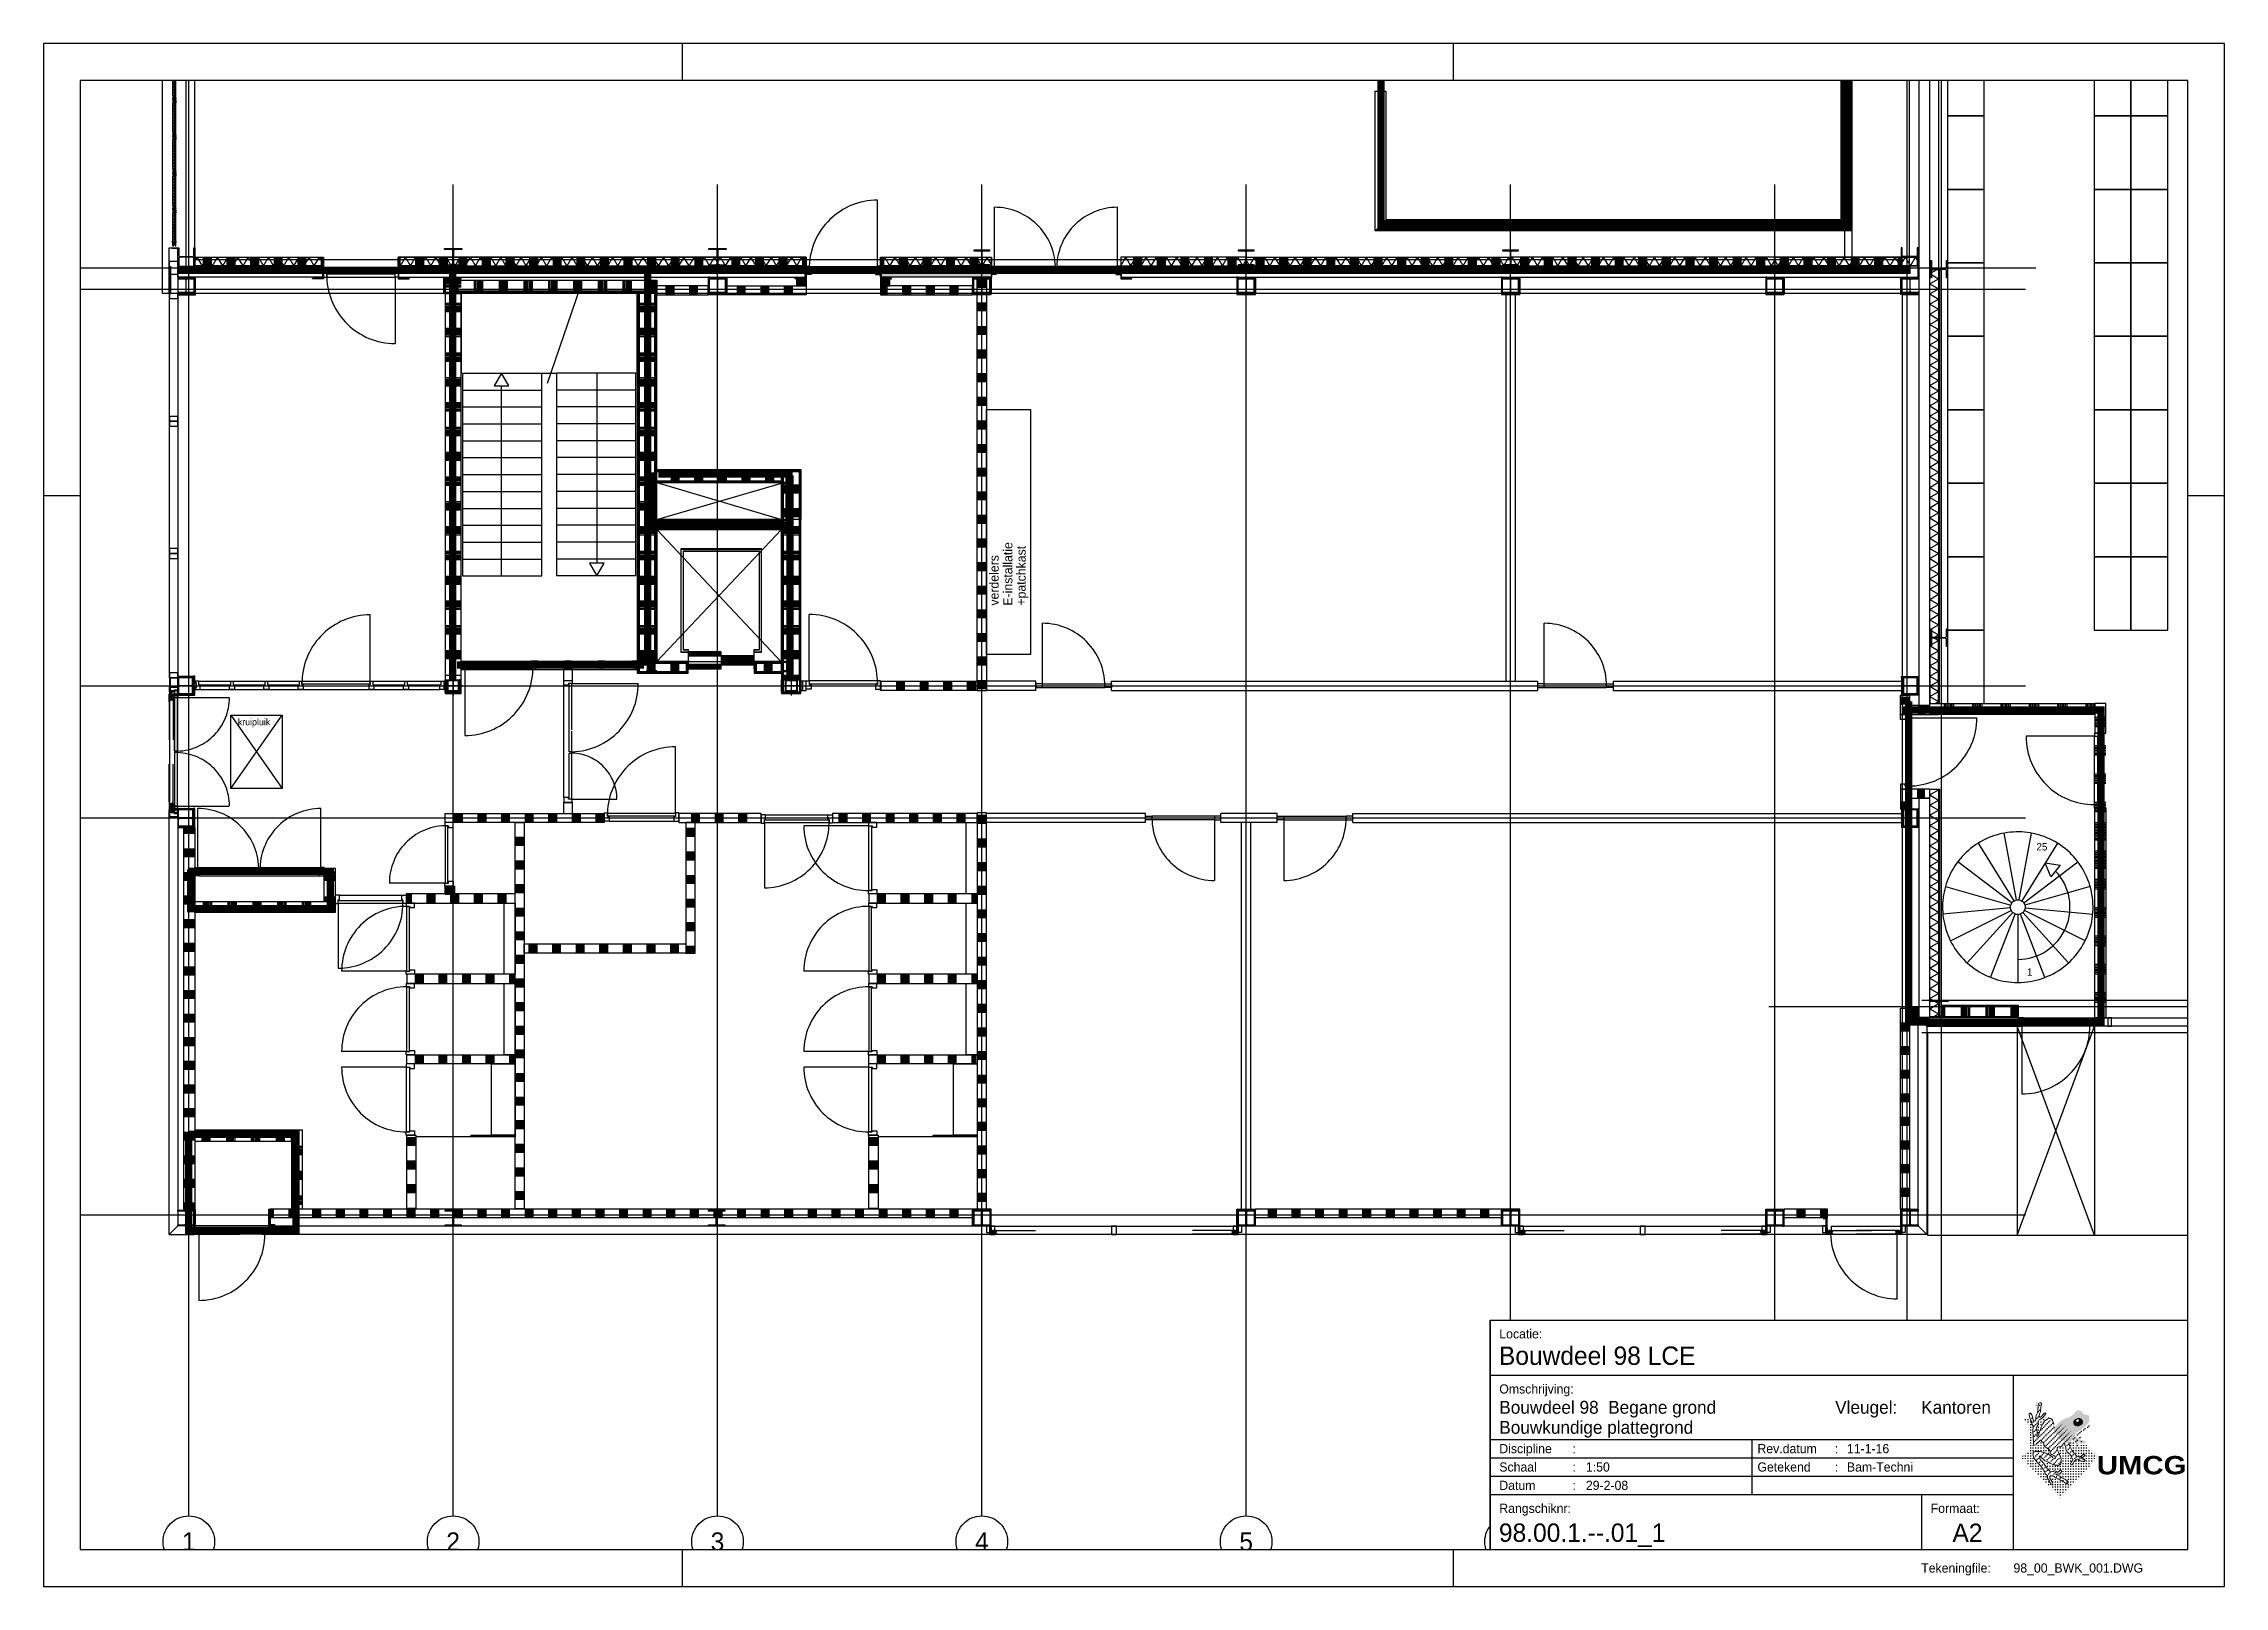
# Paper-space layout 'Kantoren' of a CAD drawing. Header units: millimetres. Extents: x 0 to 594, y 0 to 420.
# The model-space entities are those that its viewports show. They can reach past a viewport. Long polylines and large blocks are cut down to what shows.
import ezdxf
from ezdxf.enums import TextEntityAlignment as Align

# ---------------------------------------------------------------- set-up
doc = ezdxf.new("R2010")
doc.units = ezdxf.units.MM
doc.header["$LTSCALE"] = 100
for name, pattern in [('B0301', [2.5, 1.25, -0.625, 0, -0.625]), ('B0302', [6, 3, -1.5, 0, -1.5]), ('B0401', [18.75, 12.5, -6.25]), ('B0402', [1.875, 1.25, -0.625]), ('B0403', [3.75, 2.5, -1.25]), ('DASHDOT', [25.4, 12.7, -6.35, 0, -6.35]), ('HIDDEN', [9.525, 6.35, -3.175])]:
    doc.linetypes.add(name, pattern=pattern)
for name, color, linetype in [('00att025', 41, 'Continuous'), ('00att035', 3, 'Continuous'), ('00att050', 4, 'Continuous'), ('00kad025', 41, 'Continuous'), ('00kad050', 4, 'Continuous'), ('00kad070', 5, 'Continuous'), ('A--L21', 8, 'Continuous'), ('A--L22', 8, 'Continuous'), ('A--L24', 8, 'Continuous'), ('A--L28', 8, 'Continuous'), ('A--L31', 8, 'Continuous'), ('A--L32', 8, 'Continuous'), ('A--L65', 1, 'Continuous'), ('A--L66', 8, 'Continuous'), ('A-A22', 8, 'Continuous'), ('AL$7A---_STRAMIEN', 1, 'Continuous'), ('AL22----', 8, 'Continuous'), ('AL32----', 8, 'Continuous'), ('ARCEER_ISO', 8, 'Continuous'), ('BL$2----', 7, 'Continuous'), ('BL$4----', 7, 'Continuous'), ('PALLETS', 8, 'Continuous')]:
    doc.layers.add(name, color=color, linetype=linetype)
doc.layers.add('BL$3----_VIEWS', color=7, linetype='Continuous', plot=False)
doc.styles.add('BURO-025', font='BUROFONT.shx', dxfattribs={"height": 2.5})
doc.styles.add('BURO-035', font='BUROFONT.shx', dxfattribs={"height": 3.5})
doc.styles.add('BURO-050', font='BUROFONT.shx', dxfattribs={"height": 5})
doc.styles.get("Standard").update_dxf_attribs({"font": 'b-gbp3.shx'})
doc.styles.add('Tsfont40', font='TSfont40.shx')
doc.styles.add('UMCG', font='')
doc.styles.get('UMCG').set_extended_font_data('Arial Black')
pattern_1 = [(0, (19338.1, 16852.16), (8e-14, 337.5), []), (0, (19338.1, 16833.4), (8e-14, 337.5), []), (0, (19338.1, 16814.66), (8e-14, 337.5), []), (0, (19338.1, 16795.9), (8e-14, 337.5), []), (0, (19338.1, 16777.16), (8e-14, 337.5), []), (0, (19338.1, 16758.4), (8e-14, 337.5), []), (0, (19338.1, 16739.66), (8e-14, 337.5), [])]
pattern_2 = [(270, (19338.1, 16852.16), (337.5, -6e-14), []), (270, (19319.35, 16852.16), (337.5, -6e-14), []), (270, (19300.6, 16852.16), (337.5, -6e-14), []), (270, (19281.85, 16852.16), (337.5, -6e-14), []), (270, (19263.1, 16852.16), (337.5, -6e-14), []), (270, (19244.35, 16852.16), (337.5, -6e-14), []), (270, (19225.6, 16852.16), (337.5, -6e-14), [])]
pattern_3 = [(270, (-1e-10, 0), (337.5, -6e-14), []), (270, (-18.75, 0), (337.5, -6e-14), []), (270, (-37.5, 0), (337.5, -6e-14), []), (270, (-56.25, 0), (337.5, -6e-14), []), (270, (-75, 0), (337.5, -6e-14), []), (270, (-93.75, 0), (337.5, -6e-14), []), (270, (-112.5, 0), (337.5, -6e-14), [])]
pattern_4 = [(225, (30079.8289, 18486.5482), (0.3535534, -0.3535534), []), (315, (30079.8289, 18486.5482), (1.0606602, -0.3535534), [1.25, -0.75])]

psp = doc.layouts.new('Kantoren')

msp = doc.modelspace()

# ---------------------------------------------------------------- texts
at = {"layer": 'A--L22', "style": 'Tsfont40'}
for s, p in [('E-installatie', (41400, 13412)), ('verdelers', (41213, 13412)), ('+patchkast', (41581, 13412))]:
    msp.add_text(s, height=125, rotation=90, dxfattribs=at).set_placement(p)
at = {"layer": 'A--L22', "insert": (30851, 11756), "char_height": 90, "width": 1215.24, "attachment_point": 7}
msp.add_mtext('kruipluik', dxfattribs=at)
at = {"layer": 'A--L24', "char_height": 100, "width": 2500, "attachment_point": 7}
for s, insert in [('25', (55347, 10078)), ('1', (55218, 8374))]:
    msp.add_mtext(s, dxfattribs=dict(at, insert=insert))
at = {"layer": 'AL$7A---_STRAMIEN', "style": 'Tsfont40'}
for s, p in [('1', (30184, 671)), ('2', (33784, 671)), ('3', (37384, 671)), ('4', (40984, 671)), ('5', (44584, 671)), ('6', (48184, 671)), ('7', (51784, 671)), ('8', (53584, 671)), ('9', (54054, 671))]:
    msp.add_text(s, height=250, dxfattribs=at).set_placement(p, align=Align.MIDDLE_CENTER)

# ---------------------------------------------------------------- blocks, each defined once
blk = doc.blocks.new('A2-HOR')
at = {"layer": '00kad025', "color": 4, "linetype": 'Continuous'}
for p, q in [((594, 420), (0, 420)), ((0, 420), (0, 0)), ((174, 410), (174, 420)), ((384, 410), (384, 420)), ((594, 0), (594, 420)), ((0, 297), (10, 297)), ((584, 297), (594, 297)), ((174, 0), (174, 10)), ((384, 0), (384, 10)), ((0, 0), (594, 0))]:
    blk.add_line(p, q, dxfattribs=at)
at = {"layer": '00kad070', "color": 4, "linetype": 'Continuous'}
for p, q in [((584, 410), (10, 410)), ((10, 410), (10, 10)), ((584, 10), (584, 410)), ((10, 10), (584, 10))]:
    blk.add_line(p, q, dxfattribs=at)
blk = doc.blocks.new('A$C3C426440')
at = {"true_color": 0x413a66}
h = blk.add_hatch(color=177, dxfattribs=at)
h.paths.add_polyline_path([(3.54, 21.04), (3.54, 20.88), (3.18, 20.88), (3.18, 21.01), (3.25, 20.98), (3.3, 20.97), (3.36, 20.98), (3.42, 20.99), (3.47, 21.01), (3.52, 21.03)])
h.paths.add_polyline_path([(3.76, 21.59), (3.89, 21.59), (3.89, 21.23), (3.68, 21.23), (3.71, 21.32), (3.73, 21.39), (3.74, 21.47), (3.76, 21.56)])
h.paths.add_polyline_path([(4.05, 23), (4.25, 23), (4.25, 23.36), (4.2, 23.36), (4.15, 23.24), (4.11, 23.14), (4.08, 23.07)])
h.paths.add_polyline_path([(4.6, 25.13), (4.6, 24.77), (4.34, 24.77), (4.37, 25.13)])
h.paths.add_polyline_path([(4.95, 25.83), (5.29, 25.83), (5.3, 25.81), (5.31, 25.79), (5.31, 25.5), (5.3, 25.48), (4.95, 25.48)])
h.paths.add_polyline_path([(4.95, 24.42), (5.07, 24.42), (5.07, 24.3), (5.06, 24.22), (5.06, 24.13), (5.06, 24.06), (4.95, 24.06)])
h.paths.add_polyline_path([(6.37, 23), (6.42, 23), (6.39, 22.96), (6.37, 22.93)])
h.paths.add_polyline_path([(6.02, 22.65), (6.18, 22.65), (6.13, 22.57), (6.07, 22.5), (6.02, 22.42)])
h.paths.add_polyline_path([(5.66, 22.29), (5.92, 22.29), (5.86, 22.21), (5.8, 22.13), (5.74, 22.07), (5.69, 22.01), (5.66, 21.99)])
h.paths.add_polyline_path([(5.31, 21.94), (5.62, 21.94), (5.54, 21.87), (5.46, 21.79), (5.38, 21.73), (5.31, 21.68)])
h.paths.add_polyline_path([(4.95, 21.59), (5.16, 21.59), (5.1, 21.55), (5.06, 21.53), (5.01, 21.5), (4.95, 21.47)])
h.paths.add_polyline_path([(4.25, 20.52), (4.42, 20.52), (4.4, 20.59), (4.39, 20.66), (4.37, 20.73), (4.36, 20.81), (4.36, 20.88), (4.25, 20.88)])
h.paths.add_polyline_path([(3.96, 18.76), (3.89, 18.76), (3.89, 19.11), (3.91, 19.11), (3.92, 19.02), (3.93, 18.94), (3.94, 18.87), (3.95, 18.8)])
h.paths.add_polyline_path([(3.89, 17.69), (4.17, 17.69), (4.15, 17.57), (4.14, 17.5), (4.12, 17.43), (4.1, 17.38), (4.09, 17.34), (3.89, 17.34)])
h.paths.add_polyline_path([(4.87, 18.4), (4.95, 18.4), (4.95, 18.05), (4.76, 18.05)])
h.paths.add_polyline_path([(5.66, 20.33), (5.66, 20.17), (5.57, 20.17)])
h.paths.add_polyline_path([(6.02, 20.82), (6.02, 20.52), (5.79, 20.52), (5.86, 20.63), (5.93, 20.72)])
h.paths.add_polyline_path([(6.37, 21.17), (6.37, 20.88), (6.06, 20.88), (6.14, 20.96), (6.19, 21.01), (6.26, 21.07)])
h.paths.add_polyline_path([(6.45, 21.23), (6.72, 21.23), (6.72, 21.42)])
h.paths.add_polyline_path([(7.79, 21.23), (8.14, 21.23), (8.14, 21.46), (8.11, 21.49), (8.09, 21.52), (8.06, 21.55), (8.04, 21.56), (8.02, 21.59), (7.79, 21.59)])
h.paths.add_polyline_path([(9.2, 19.46), (9.2, 19.68), (9.14, 19.63), (9.09, 19.59), (9.05, 19.55), (8.99, 19.52), (8.95, 19.51), (8.92, 19.5), (8.89, 19.5), (8.88, 19.51), (8.86, 19.51), (8.85, 19.52), (8.85, 19.46)])
h.paths.add_polyline_path([(9.55, 19.82), (9.55, 20.07), (9.33, 19.82)])
h.paths.add_polyline_path([(9.91, 20.17), (9.91, 20.47), (9.64, 20.17)])
h.paths.add_polyline_path([(10.26, 20.52), (10.26, 20.8), (9.96, 20.52)])
h.paths.add_polyline_path([(10.36, 20.88), (10.62, 20.88), (10.62, 21.07)])
h.paths.add_polyline_path([(14.51, 16.63), (14.7, 16.63), (14.66, 16.71), (14.62, 16.78), (14.59, 16.87), (14.56, 16.93), (14.54, 16.99), (14.51, 16.99)])
h.paths.add_polyline_path([(15.92, 16.63), (16.13, 16.63), (16.11, 16.67), (16.09, 16.7), (16.06, 16.73), (16.03, 16.75), (15.99, 16.78), (15.96, 16.79), (15.92, 16.8)])
h.paths.add_polyline_path([(15.22, 15.92), (15.48, 15.92), (15.46, 15.94), (15.45, 15.94), (15.45, 15.95), (15.45, 15.95), (15.45, 15.96), (15.45, 15.96), (15.45, 15.97), (15.45, 15.97), (15.46, 15.98), (15.47, 16), (15.49, 16.01), (15.5, 16.02), (15.51, 16.03), (15.52, 16.04), (15.53, 16.05), (15.54, 16.05), (15.55, 16.06), (15.57, 16.07), (15.57, 16.28), (15.22, 16.28)])
h.paths.add_polyline_path([(16.28, 15.57), (16.63, 15.57), (16.63, 15.72), (16.56, 15.73), (16.51, 15.73), (16.43, 15.74), (16.37, 15.75), (16.32, 15.76), (16.28, 15.77)])
h.paths.add_polyline_path([(16.99, 15.22), (17.24, 15.22), (17.22, 15.18), (17.19, 15.15), (17.14, 15.11), (17.11, 15.09), (17.07, 15.07), (17.02, 15.06), (16.99, 15.06)])
h.paths.add_polyline_path([(15.22, 14.51), (15.24, 14.51), (15.24, 14.58), (15.23, 14.65), (15.23, 14.72), (15.23, 14.77), (15.22, 14.82), (15.22, 14.84), (15.22, 14.86), (15.22, 14.86)])
h.paths.add_polyline_path([(14.86, 14.16), (14.68, 14.16), (14.7, 14.08), (14.72, 14.04), (14.74, 14.02), (14.76, 13.99), (14.79, 13.97), (14.82, 13.95), (14.86, 13.93)])
h.paths.add_polyline_path([(14.51, 15.22), (14.51, 15.1), (14.49, 15.13), (14.48, 15.16), (14.46, 15.19), (14.44, 15.22)])
h.paths.add_polyline_path([(13.45, 15.92), (13.8, 15.92), (13.8, 15.81), (13.76, 15.82), (13.72, 15.82), (13.69, 15.81), (13.66, 15.81), (13.6, 15.78), (13.57, 15.76), (13.54, 15.73), (13.51, 15.7), (13.49, 15.67), (13.47, 15.64), (13.45, 15.61)])
h.paths.add_polyline_path([(13.09, 15.57), (13.42, 15.57), (13.39, 15.53), (13.35, 15.47), (13.32, 15.44), (13.29, 15.41), (13.24, 15.38), (13.2, 15.35), (13.16, 15.33), (13.12, 15.31), (13.09, 15.29)])
h.paths.add_polyline_path([(12.74, 14.86), (12.74, 15.22), (12.97, 15.22), (12.94, 15.19), (12.92, 15.17), (12.89, 15.15), (12.86, 15.12), (12.84, 15.09), (12.82, 15.06), (12.8, 15.03), (12.79, 15), (12.78, 14.97), (12.77, 14.93), (12.77, 14.89), (12.77, 14.87), (12.77, 14.86)])
h.paths.add_polyline_path([(13.09, 13.8), (13.16, 13.8), (13.14, 13.85), (13.12, 13.88), (13.1, 13.92), (13.09, 13.95)])
h.paths.add_polyline_path([(13.45, 12.74), (13.77, 12.74), (13.73, 12.8), (13.67, 12.89), (13.63, 12.96), (13.59, 13.03), (13.56, 13.07), (13.55, 13.09), (13.45, 13.09)])
h.paths.add_polyline_path([(14.16, 12.03), (14.34, 12.03), (14.31, 12.07), (14.27, 12.11), (14.24, 12.15), (14.21, 12.19), (14.18, 12.22), (14.16, 12.25)])
h.paths.add_polyline_path([(14.86, 11.32), (14.86, 11.49), (14.94, 11.45), (14.99, 11.42), (15.04, 11.4), (15.08, 11.38), (15.11, 11.36), (15.16, 11.34), (15.19, 11.32)])
h.paths.add_polyline_path([(16.63, 11.68), (16.63, 11.32), (16.28, 11.32), (16.28, 11.64), (16.36, 11.68)])
h.paths.add_polyline_path([(16.63, 11.68), (16.99, 11.68), (16.99, 11.88), (16.95, 11.89), (16.91, 11.9), (16.87, 11.91), (16.85, 11.92), (16.8, 11.91), (16.77, 11.91), (16.72, 11.89), (16.68, 11.87), (16.65, 11.85), (16.63, 11.84)])
h.paths.add_polyline_path([(16.63, 10.62), (16.63, 10.26), (16.99, 10.26), (16.99, 10.61), (16.98, 10.61), (16.98, 10.61), (16.97, 10.62)])
h.paths.add_polyline_path([(16.28, 10.26), (16.63, 10.26), (16.63, 9.98), (16.54, 10), (16.47, 10.01), (16.4, 10.02), (16.33, 10.04), (16.28, 10.05)])
h.paths.add_polyline_path([(15.57, 10.62), (15.57, 10.34), (15.5, 10.4), (15.45, 10.44), (15.39, 10.49), (15.34, 10.53), (15.27, 10.57), (15.23, 10.59), (15.22, 10.6), (15.22, 10.62)])
h.paths.add_polyline_path([(13.45, 9.91), (13.45, 9.55), (13.22, 9.55), (13.23, 9.6), (13.24, 9.63), (13.27, 9.68), (13.31, 9.75), (13.34, 9.8), (13.39, 9.86), (13.43, 9.9), (13.44, 9.91)])
h.paths.add_polyline_path([(13.8, 10.26), (13.8, 9.91), (13.45, 9.91), (13.45, 9.91), (13.52, 9.98), (13.59, 10.04), (13.63, 10.07), (13.68, 10.12), (13.71, 10.15), (13.74, 10.19), (13.76, 10.21), (13.77, 10.23), (13.78, 10.25), (13.79, 10.26)])
h.paths.add_polyline_path([(14.16, 10.62), (14.16, 10.26), (13.8, 10.26), (13.8, 10.28), (13.82, 10.32), (13.84, 10.36), (13.85, 10.39), (13.86, 10.42), (13.87, 10.46), (13.88, 10.49), (13.88, 10.52), (13.88, 10.54), (13.87, 10.57), (13.87, 10.6), (13.86, 10.62)])
h.paths.add_polyline_path([(13.42, 11.32), (13.45, 11.32), (13.45, 11.24)])
h.paths.add_polyline_path([(12.74, 12.39), (13.09, 12.39), (13.09, 12.03), (12.89, 12.03), (12.84, 12.07), (12.8, 12.1), (12.76, 12.14), (12.74, 12.16)])
h.paths.add_polyline_path([(12.03, 13.09), (12.39, 13.09), (12.39, 12.74), (12.19, 12.74), (12.15, 12.81), (12.12, 12.86), (12.08, 12.94), (12.05, 13.01), (12.03, 13.05)])
h.paths.add_polyline_path([(12.03, 14.16), (12.03, 13.8), (11.87, 13.8), (11.85, 13.89), (11.83, 13.96), (11.81, 14.04), (11.8, 14.1), (11.78, 14.16)])
h.paths.add_polyline_path([(10.97, 14.51), (10.97, 14.86), (11.32, 14.86), (11.32, 14.84), (11.3, 14.84), (11.26, 14.83), (11.23, 14.82), (11.21, 14.8), (11.19, 14.79), (11.16, 14.76), (11.15, 14.73), (11.13, 14.71), (11.12, 14.68), (11.1, 14.65), (11.09, 14.63), (11.08, 14.59), (11.07, 14.57), (11.06, 14.54), (11.05, 14.53), (11.05, 14.51)])
h.paths.add_polyline_path([(10.62, 14.51), (10.97, 14.51), (10.97, 14.34), (10.94, 14.29), (10.89, 14.21), (10.85, 14.17), (10.83, 14.16), (10.62, 14.16)])
h.paths.add_polyline_path([(10.26, 14.16), (10.62, 14.16), (10.62, 14.02), (10.55, 14.01), (10.48, 14), (10.39, 14), (10.3, 14), (10.26, 14)])
h.paths.add_polyline_path([(9.55, 13.09), (9.62, 13.09), (9.6, 13.15), (9.59, 13.19), (9.58, 13.24), (9.55, 13.32)])
h.paths.add_polyline_path([(9.91, 12.03), (9.91, 12.39), (9.94, 12.39), (10, 12.25), (10.06, 12.15), (10.1, 12.06), (10.11, 12.03)])
h.paths.add_polyline_path([(10.26, 11.32), (10.45, 11.32), (10.52, 11.15), (10.55, 11.03), (10.57, 10.97), (10.26, 10.97)])
h.paths.add_polyline_path([(10.62, 10.26), (10.68, 10.26), (10.68, 10.16), (10.68, 10.06), (10.68, 9.98), (10.68, 9.92), (10.68, 9.91), (10.62, 9.91)])
h.paths.add_polyline_path([(9.55, 9.2), (9.91, 9.2), (9.91, 8.95), (9.84, 8.94), (9.76, 8.94), (9.68, 8.93), (9.55, 8.94)])
h.paths.add_polyline_path([(8.49, 9.2), (8.49, 9.14), (8.3, 9.2)])
h.paths.add_polyline_path([(7.43, 9.91), (7.79, 9.91), (7.79, 9.55), (7.58, 9.55), (7.53, 9.59), (7.47, 9.62), (7.43, 9.65)])
h.paths.add_polyline_path([(6.37, 10.26), (6.72, 10.26), (6.72, 10.01), (6.55, 10.09), (6.44, 10.14), (6.37, 10.17)])
h.paths.add_polyline_path([(5.66, 10.97), (6.02, 10.97), (6.02, 10.62), (5.75, 10.62), (5.71, 10.65), (5.66, 10.7)])
h.paths.add_polyline_path([(4.95, 11.32), (4.95, 11.3), (4.92, 11.32)])
h.paths.add_polyline_path([(4.75, 10.97), (4.6, 10.97), (4.6, 11.32), (4.67, 11.32), (4.67, 11.29), (4.68, 11.23), (4.69, 11.17), (4.71, 11.12), (4.73, 11.04)])
h.paths.add_polyline_path([(4.95, 9.91), (5.31, 9.91), (5.31, 10.09), (5.25, 10.16), (5.21, 10.19), (5.17, 10.24), (5.15, 10.26), (4.95, 10.26)])
h.paths.add_polyline_path([(5.66, 9.55), (5.66, 9.2), (6.02, 9.2), (6.02, 9.33), (5.95, 9.42), (5.9, 9.5), (5.86, 9.55)])
h.paths.add_polyline_path([(6.37, 8.49), (6.54, 8.49), (6.45, 8.61), (6.37, 8.72)])
h.paths.add_polyline_path([(7.08, 7.79), (7.14, 7.79), (7.08, 7.86)])
h.paths.add_polyline_path([(7.79, 7.08), (8.14, 7.08), (8.14, 7.19), (8.09, 7.19), (8.01, 7.19), (7.94, 7.2), (7.88, 7.21), (7.82, 7.23), (7.79, 7.24)])
h.paths.add_polyline_path([(9.2, 7.08), (9.55, 7.08), (9.55, 7.08), (9.54, 7.09), (9.51, 7.09), (9.49, 7.09), (9.46, 7.1), (9.44, 7.11), (9.43, 7.12), (9.41, 7.14), (9.37, 7.2), (9.35, 7.24), (9.33, 7.27), (9.3, 7.31), (9.26, 7.34), (9.23, 7.36), (9.2, 7.37)])
h.paths.add_polyline_path([(10.62, 7.43), (10.73, 7.43), (10.74, 7.36), (10.73, 7.3), (10.73, 7.25), (10.7, 7.19), (10.68, 7.14), (10.64, 7.08), (10.62, 7.08)])
h.paths.add_polyline_path([(10.26, 7.08), (10.62, 7.08), (10.62, 7.04), (10.58, 7), (10.55, 6.97), (10.52, 6.92), (10.48, 6.88), (10.46, 6.84), (10.43, 6.81), (10.4, 6.76), (10.38, 6.72), (10.26, 6.72)])
h.paths.add_polyline_path([(9.91, 6.72), (10.26, 6.72), (10.26, 6.58), (10.22, 6.56), (10.18, 6.54), (10.14, 6.54), (10.08, 6.54), (10.02, 6.55), (9.97, 6.56), (9.91, 6.57)])
h.paths.add_polyline_path([(9.55, 6.02), (9.91, 6.02), (9.91, 6.16), (9.82, 6.2), (9.74, 6.23), (9.65, 6.26), (9.55, 6.29)])
h.paths.add_polyline_path([(10.62, 5.72), (10.62, 5.66), (10.71, 5.66), (10.66, 5.7), (10.63, 5.71)])
h.paths.add_polyline_path([(11.32, 5.31), (11.32, 4.95), (11.68, 4.95), (11.68, 5.13), (11.56, 5.2), (11.49, 5.24), (11.41, 5.28), (11.36, 5.31)])
h.paths.add_polyline_path([(12.39, 4.68), (12.39, 4.6), (12.48, 4.6), (12.45, 4.63), (12.43, 4.65), (12.4, 4.67)])
h.paths.add_polyline_path([(11.68, 4.25), (12.03, 4.25), (12.03, 3.98), (11.99, 4), (11.92, 4.03), (11.87, 4.05), (11.82, 4.08), (11.75, 4.11), (11.68, 4.16)])
h.paths.add_polyline_path([(10.26, 5.31), (10.26, 5.02), (9.91, 5.21), (9.91, 5.31)])
h.paths.add_polyline_path([(9.2, 5.66), (9.2, 5.59), (9.13, 5.63), (9.07, 5.66)])
h.paths.add_polyline_path([(8.14, 6.37), (8.49, 6.37), (8.49, 6.02), (8.4, 6.02), (8.34, 6.04), (8.28, 6.05), (8.23, 6.06), (8.19, 6.07), (8.14, 6.08)])
h.paths.add_polyline_path([(7.43, 5.66), (7.43, 5.31), (7.63, 5.31), (7.61, 5.37), (7.58, 5.45), (7.56, 5.53), (7.55, 5.6), (7.54, 5.66)])
h.paths.add_polyline_path([(7.79, 4.6), (7.79, 4.25), (8.14, 4.25), (8.14, 4.53), (8.11, 4.57), (8.09, 4.6)])
h.paths.add_polyline_path([(7.79, 4.25), (7.79, 3.89), (7.71, 3.89), (7.68, 3.97), (7.66, 4.04), (7.64, 4.11), (7.62, 4.18), (7.6, 4.25)])
h.paths.add_polyline_path([(7.08, 5.31), (7.08, 5.1), (7.14, 5.05), (7.2, 4.99), (7.23, 4.95), (7.43, 4.95), (7.43, 5.31)])
h.paths.add_polyline_path([(7.08, 6.37), (6.72, 6.37), (6.72, 6.34), (6.77, 6.31), (6.81, 6.28), (6.85, 6.23), (6.88, 6.17), (6.9, 6.1), (6.92, 6.02), (7.08, 6.02)])
h.paths.add_polyline_path([(6.37, 7.08), (6.37, 6.72), (6.27, 6.72), (6.25, 6.78), (6.23, 6.87), (6.21, 6.94), (6.19, 7), (6.17, 7.06), (6.16, 7.08)])
h.paths.add_polyline_path([(5.66, 8.14), (6.02, 8.14), (6.02, 7.79), (5.77, 7.79), (5.74, 7.84), (5.71, 7.88), (5.67, 7.94), (5.66, 7.96)])
h.paths.add_polyline_path([(5.31, 8.85), (5.31, 8.49), (5.3, 8.49), (5.26, 8.54), (5.21, 8.6), (5.16, 8.66), (5.11, 8.72), (5.05, 8.8), (5.01, 8.85)])
h.paths.add_polyline_path([(4.6, 9.55), (4.6, 9.3), (4.5, 9.41), (4.41, 9.5), (4.36, 9.55)])
h.paths.add_polyline_path([(3.89, 10.26), (3.89, 10.06), (3.82, 10.14), (3.75, 10.24), (3.72, 10.26)])
h.paths.add_polyline_path([(3.54, 11.32), (3.18, 11.32), (3.18, 11.1), (3.22, 11.02), (3.25, 10.97), (3.54, 10.97)])
h.paths.add_polyline_path([(3.18, 12.39), (3.18, 12.03), (2.95, 12.03), (2.95, 12.07), (2.95, 12.12), (2.96, 12.18), (2.96, 12.2), (2.97, 12.24), (2.99, 12.3), (3, 12.34), (3.03, 12.39)])
h.paths.add_polyline_path([(3.54, 12.39), (3.18, 12.39), (3.18, 12.55), (3.24, 12.59), (3.3, 12.62), (3.34, 12.64), (3.42, 12.67), (3.48, 12.69), (3.54, 12.7)])
h.paths.add_polyline_path([(4.6, 12.71), (4.6, 12.39), (4.95, 12.39), (4.95, 12.69), (4.9, 12.7), (4.85, 12.7), (4.8, 12.71), (4.76, 12.71), (4.72, 12.71), (4.67, 12.71), (4.62, 12.71), (4.6, 12.71)])
h.paths.add_polyline_path([(7.79, 11.32), (7.79, 11.55), (7.86, 11.5), (7.91, 11.47), (7.96, 11.43), (8.02, 11.39), (8.08, 11.35), (8.11, 11.32)])
h.paths.add_polyline_path([(8.85, 10.62), (8.49, 10.62), (8.49, 10.91), (8.52, 10.89), (8.56, 10.87), (8.59, 10.86), (8.62, 10.84), (8.66, 10.83), (8.7, 10.82), (8.74, 10.81), (8.8, 10.8), (8.85, 10.8)])
h.paths.add_polyline_path([(9.2, 11.32), (9.2, 10.97), (9.13, 10.97), (9.13, 10.98), (9.13, 11), (9.13, 11.02), (9.12, 11.05), (9.12, 11.08), (9.11, 11.11), (9.1, 11.13), (9.09, 11.17), (9.07, 11.2), (9.06, 11.23), (9.04, 11.26), (9.03, 11.27), (9.01, 11.3), (8.99, 11.32), (8.99, 11.32)])
h.paths.add_polyline_path([(8.14, 12.03), (8.49, 12.03), (8.49, 11.68), (8.47, 11.68), (8.43, 11.7), (8.35, 11.74), (8.29, 11.77), (8.25, 11.79), (8.22, 11.81), (8.18, 11.83), (8.15, 11.85), (8.14, 11.86)])
h.paths.add_polyline_path([(2.83, 21.94), (2.88, 21.94), (2.87, 21.97), (2.87, 22.01), (2.86, 22.05), (2.85, 22.08), (2.84, 22.11), (2.83, 22.14)])
h.paths.add_polyline_path([(2.12, 23), (2.12, 22.65), (2.48, 22.65), (2.48, 22.96), (2.46, 22.98), (2.44, 23)])
h.paths.add_polyline_path([(2.12, 22.65), (1.92, 22.65), (1.95, 22.51), (1.97, 22.41), (1.99, 22.33), (1.99, 22.29), (2.12, 22.29)])
h.paths.add_polyline_path([(6.37, 14.16), (6.37, 13.91), (6.32, 13.95), (6.26, 14), (6.21, 14.04), (6.17, 14.09), (6.14, 14.12), (6.11, 14.16)])
h.paths.add_polyline_path([(5.66, 15.22), (5.66, 15.17), (5.71, 15.14), (5.74, 15.12), (5.81, 15.07), (5.86, 15.03), (5.88, 15.01), (5.91, 14.98), (5.92, 14.95), (5.94, 14.93), (5.95, 14.9), (5.96, 14.86), (6.02, 14.86), (6.02, 15.22)])
h.paths.add_polyline_path([(4.95, 15.92), (5.31, 15.92), (5.31, 15.65), (5.27, 15.69), (5.23, 15.73), (5.2, 15.76), (5.17, 15.78), (5.13, 15.8), (5.1, 15.82), (5.06, 15.82), (5.02, 15.81), (4.99, 15.79), (4.95, 15.77)])
h.paths.add_polyline_path([(4.6, 15.57), (4.78, 15.57), (4.74, 15.52), (4.7, 15.48), (4.66, 15.43), (4.6, 15.38), (4.6, 15.38)])
h.paths.add_polyline_path([(4.25, 15.22), (4.42, 15.22), (4.36, 15.17), (4.32, 15.14), (4.28, 15.11), (4.25, 15.09)])
h.paths.add_polyline_path([(3.89, 14.86), (3.99, 14.86), (3.96, 14.83), (3.93, 14.81), (3.91, 14.78), (3.89, 14.75)])
h.paths.add_polyline_path([(3.54, 14.51), (3.69, 14.51), (3.65, 14.48), (3.62, 14.47), (3.57, 14.45), (3.54, 14.44)])
h.paths.add_polyline_path([(3.18, 15.22), (3.12, 15.22), (3.13, 15.19), (3.13, 15.13), (3.13, 15.07), (3.13, 15), (3.13, 14.94), (3.13, 14.86), (3.18, 14.86)])
h.paths.add_polyline_path([(3.18, 16.63), (3.02, 16.63), (3.03, 16.49), (3.03, 16.42), (3.04, 16.32), (3.04, 16.28), (3.18, 16.28)])
h.paths.add_polyline_path([(3.18, 18.05), (2.92, 18.05), (2.94, 17.9), (2.94, 17.82), (2.95, 17.72), (2.96, 17.69), (3.18, 17.69)])
h.paths.add_polyline_path([(3.18, 19.46), (3.07, 19.46), (3.06, 19.37), (3.04, 19.3), (3.02, 19.22), (3.01, 19.17), (2.99, 19.11), (3.18, 19.11)])
h.paths.add_polyline_path([(2.83, 20.52), (2.65, 20.52), (2.64, 20.42), (2.63, 20.33), (2.63, 20.27), (2.64, 20.21), (2.66, 20.17), (2.83, 20.17)])
h.paths.add_polyline_path([(2.48, 21.59), (2.22, 21.59), (2.38, 21.23), (2.48, 21.23)])
h.paths.add_polyline_path([(7.79, 12.39), (7.79, 12.74), (7.62, 12.74), (7.62, 12.63), (7.63, 12.56), (7.63, 12.48), (7.64, 12.41), (7.65, 12.39)])
at = {"true_color": 0xa67730}
h = blk.add_hatch(color=35, dxfattribs=at)
edge = h.paths.add_edge_path()
edge.add_spline(control_points=[(3.73, 25.48), (3.73, 25.35), (3.74, 25.24), (3.75, 25.13)], knot_values=[1.755032, 1.755032, 1.755032, 1.755032, 2.127181, 2.127181, 2.127181, 2.127181], degree=3, periodic=0)
edge.add_line((3.75, 25.13), (3.89, 25.13))
edge.add_line((3.89, 25.13), (3.89, 25.48))
edge.add_line((3.89, 25.48), (3.73, 25.48))
h = blk.add_hatch(color=35, dxfattribs=at)
edge = h.paths.add_edge_path()
edge.add_line((3.77, 25.83), (3.89, 25.83))
edge.add_line((3.89, 25.83), (3.89, 26.19))
edge.add_line((3.89, 26.19), (3.88, 26.19))
edge.add_spline(control_points=[(3.88, 26.19), (3.85, 26.12), (3.81, 25.99), (3.78, 25.87), (3.77, 25.83)], knot_values=[1.129915, 1.129915, 1.129915, 1.129915, 1.330895, 1.425888, 1.425888, 1.425888, 1.425888], degree=3, periodic=0)
h = blk.add_hatch(color=35, dxfattribs=at)
edge = h.paths.add_edge_path()
edge.add_line((3.89, 24.77), (3.79, 24.77))
edge.add_spline(control_points=[(3.79, 24.77), (3.81, 24.66), (3.82, 24.54), (3.83, 24.42)], knot_values=[2.509675, 2.509675, 2.509675, 2.509675, 2.872649, 2.872649, 2.872649, 2.872649], degree=3, periodic=0)
edge.add_line((3.83, 24.42), (3.89, 24.42))
edge.add_line((3.89, 24.42), (3.89, 24.77))
h = blk.add_hatch(color=35, dxfattribs=at)
edge = h.paths.add_edge_path()
edge.add_line((3.89, 24.06), (3.85, 24.06))
edge.add_spline(control_points=[(3.85, 24.06), (3.85, 23.95), (3.86, 23.83), (3.87, 23.71)], knot_values=[3.223149, 3.223149, 3.223149, 3.223149, 3.570606, 3.570606, 3.570606, 3.570606], degree=3, periodic=0)
edge.add_line((3.87, 23.71), (3.89, 23.71))
edge.add_line((3.89, 23.71), (3.89, 24.06))
h = blk.add_hatch(color=35, dxfattribs=at)
edge = h.paths.add_edge_path()
edge.add_line((4.25, 25.83), (4.35, 25.83))
edge.add_spline(control_points=[(4.35, 25.83), (4.33, 25.88), (4.3, 25.95), (4.26, 26.03), (4.25, 26.06)], knot_values=[0.286276, 0.286276, 0.286276, 0.286276, 0.424645, 0.499465, 0.499465, 0.499465, 0.499465], degree=3, periodic=0)
edge.add_line((4.25, 26.06), (4.25, 25.83))
h = blk.add_hatch(color=35, dxfattribs=at)
edge = h.paths.add_edge_path()
edge.add_line((4.25, 25.13), (4.37, 25.13))
edge.add_spline(control_points=[(4.37, 25.13), (4.38, 25.24), (4.4, 25.37), (4.43, 25.48)], knot_values=[36.739246, 36.739246, 36.739246, 36.739246, 37.048309, 37.048309, 37.048309, 37.048309], degree=3, periodic=0)
edge.add_line((4.43, 25.48), (4.25, 25.48))
edge.add_line((4.25, 25.48), (4.25, 25.13))
h = blk.add_hatch(color=35, dxfattribs=at)
edge = h.paths.add_edge_path()
edge.add_line((4.25, 24.42), (4.33, 24.42))
edge.add_spline(control_points=[(4.33, 24.42), (4.33, 24.53), (4.34, 24.65), (4.34, 24.77)], knot_values=[37.366143, 37.366143, 37.366143, 37.366143, 37.703644, 37.703644, 37.703644, 37.703644], degree=3, periodic=0)
edge.add_line((4.34, 24.77), (4.25, 24.77))
edge.add_line((4.25, 24.77), (4.25, 24.42))
at = {"true_color": 0x413a66}
for points in [[(4.95, 25.48), (4.6, 25.48), (4.6, 25.13), (4.95, 25.13)], [(4.95, 24.06), (4.6, 24.06), (4.6, 23.71), (4.95, 23.71)], [(2.83, 21.94), (2.48, 21.94), (2.48, 21.59), (2.83, 21.59)], [(3.18, 20.88), (2.83, 20.88), (2.83, 20.52), (3.18, 20.52)], [(3.54, 19.82), (3.18, 19.82), (3.18, 19.46), (3.54, 19.46)], [(3.54, 18.4), (3.18, 18.4), (3.18, 18.05), (3.54, 18.05)], [(3.89, 20.17), (3.54, 20.17), (3.54, 19.82), (3.89, 19.82)], [(3.89, 18.76), (3.54, 18.76), (3.54, 18.4), (3.89, 18.4)], [(4.25, 21.94), (3.89, 21.94), (3.89, 21.59), (4.25, 21.59)], [(4.25, 20.52), (3.89, 20.52), (3.89, 20.17), (4.25, 20.17)], [(4.6, 23.71), (4.25, 23.71), (4.25, 23.36), (4.6, 23.36)], [(4.6, 22.29), (4.25, 22.29), (4.25, 21.94), (4.6, 21.94)], [(5.31, 18.76), (4.95, 18.76), (4.95, 18.4), (5.31, 18.4)], [(5.66, 19.11), (5.31, 19.11), (5.31, 18.76), (5.66, 18.76)], [(6.02, 19.46), (5.66, 19.46), (5.66, 19.11), (6.02, 19.11)], [(6.02, 18.05), (5.66, 18.05), (5.66, 17.69), (6.02, 17.69)], [(6.37, 19.82), (6.02, 19.82), (6.02, 19.46), (6.37, 19.46)], [(6.37, 18.4), (6.02, 18.4), (6.02, 18.05), (6.37, 18.05)], [(6.72, 20.17), (6.37, 20.17), (6.37, 19.82), (6.72, 19.82)], [(6.72, 18.76), (6.37, 18.76), (6.37, 18.4), (6.72, 18.4)], [(7.08, 20.52), (6.72, 20.52), (6.72, 20.17), (7.08, 20.17)], [(7.08, 19.11), (6.72, 19.11), (6.72, 18.76), (7.08, 18.76)], [(7.43, 20.88), (7.08, 20.88), (7.08, 20.52), (7.43, 20.52)], [(7.43, 19.46), (7.08, 19.46), (7.08, 19.11), (7.43, 19.11)], [(7.43, 18.05), (7.08, 18.05), (7.08, 17.69), (7.43, 17.69)], [(7.79, 21.23), (7.43, 21.23), (7.43, 20.88), (7.79, 20.88)], [(7.79, 19.82), (7.43, 19.82), (7.43, 19.46), (7.79, 19.46)], [(7.79, 18.4), (7.43, 18.4), (7.43, 18.05), (7.79, 18.05)], [(8.14, 20.17), (7.79, 20.17), (7.79, 19.82), (8.14, 19.82)], [(8.14, 18.76), (7.79, 18.76), (7.79, 18.4), (8.14, 18.4)], [(8.49, 20.52), (8.14, 20.52), (8.14, 20.17), (8.49, 20.17)], [(8.49, 19.11), (8.14, 19.11), (8.14, 18.76), (8.49, 18.76)], [(8.85, 19.46), (8.49, 19.46), (8.49, 19.11), (8.85, 19.11)], [(8.85, 18.05), (8.49, 18.05), (8.49, 17.69), (8.85, 17.69)], [(9.2, 18.4), (8.9, 18.4), (8.85, 18.36), (8.85, 18.05), (9.16, 18.05), (9.2, 18.1)], [(9.55, 18.76), (9.3, 18.76), (9.2, 18.67), (9.2, 18.4), (9.47, 18.4), (9.55, 18.5)], [(9.91, 18.91), (9.91, 19.11), (9.71, 19.11), (9.55, 18.98), (9.55, 18.76), (9.78, 18.76)], [(10.26, 19.31), (10.26, 19.46), (10.11, 19.46), (9.91, 19.29), (9.91, 19.11), (10.09, 19.11)], [(10.26, 18.05), (10.01, 18.05), (9.91, 17.96), (9.91, 17.69), (10.17, 17.69), (10.26, 17.79)], [(10.62, 19.72), (10.62, 19.82), (10.52, 19.82), (10.26, 19.6), (10.26, 19.46), (10.4, 19.46)], [(10.62, 18.2), (10.62, 18.4), (10.41, 18.4), (10.26, 18.27), (10.26, 18.05), (10.48, 18.05)], [(10.97, 20.12), (10.97, 20.17), (10.92, 20.17), (10.62, 19.91), (10.62, 19.82), (10.7, 19.82)], [(10.97, 18.6), (10.97, 18.76), (10.82, 18.76), (10.62, 18.58), (10.62, 18.4), (10.79, 18.4)], [(11.32, 20.52), (10.97, 20.22), (10.97, 20.17), (11.01, 20.17)], [(11.32, 19.01), (11.32, 19.11), (11.22, 19.11), (10.97, 18.89), (10.97, 18.76), (11.1, 18.76)], [(11.68, 19.41), (11.68, 19.46), (11.63, 19.46), (11.32, 19.2), (11.32, 19.11), (11.41, 19.11)], [(11.68, 17.9), (11.68, 18.05), (11.53, 18.05), (11.32, 17.87), (11.32, 17.69), (11.5, 17.69)], [(12.03, 19.82), (11.68, 19.51), (11.68, 19.46), (11.72, 19.46)], [(12.03, 18.3), (12.03, 18.4), (11.93, 18.4), (11.68, 18.18), (11.68, 18.05), (11.81, 18.05)], [(12.39, 18.7), (12.39, 18.76), (12.34, 18.76), (12.03, 18.49), (12.03, 18.4), (12.12, 18.4)], [(12.74, 19.11), (12.39, 18.8), (12.39, 18.76), (12.43, 18.76)], [(13.09, 18), (13.09, 18.05), (13.04, 18.05), (12.74, 17.78), (12.74, 17.69), (12.83, 17.69)], [(13.45, 18.4), (13.09, 18.09), (13.09, 18.05), (13.14, 18.05)], [(16.28, 18.4), (15.92, 18.4), (15.92, 18.05), (16.28, 18.05)], [(18.4, 19.82), (18.05, 19.82), (18.05, 19.46), (18.4, 19.46)], [(3.54, 16.99), (3.18, 16.99), (3.18, 16.63), (3.54, 16.63)], [(3.54, 15.57), (3.18, 15.57), (3.18, 15.22), (3.54, 15.22)], [(3.89, 17.34), (3.54, 17.34), (3.54, 16.99), (3.89, 16.99)], [(3.89, 15.92), (3.54, 15.92), (3.54, 15.57), (3.89, 15.57)], [(4.25, 16.28), (3.89, 16.28), (3.89, 15.92), (4.25, 15.92)], [(4.25, 12.03), (3.89, 12.03), (3.89, 11.68), (4.25, 11.68)], [(4.6, 16.63), (4.25, 16.63), (4.25, 16.28), (4.6, 16.28)], [(4.6, 12.39), (4.25, 12.39), (4.25, 12.03), (4.6, 12.03)], [(4.95, 16.99), (4.6, 16.99), (4.6, 16.63), (4.95, 16.63)], [(5.31, 17.34), (4.95, 17.34), (4.95, 16.99), (5.31, 16.99)], [(5.66, 17.69), (5.31, 17.69), (5.31, 17.34), (5.66, 17.34)], [(5.66, 16.28), (5.31, 16.28), (5.31, 15.92), (5.66, 15.92)], [(5.66, 12.03), (5.31, 12.03), (5.31, 11.68), (5.66, 11.68)], [(6.02, 16.63), (5.66, 16.63), (5.66, 16.28), (6.02, 16.28)], [(6.02, 12.39), (5.66, 12.39), (5.66, 12.03), (6.02, 12.03)], [(6.37, 16.99), (6.02, 16.99), (6.02, 16.63), (6.37, 16.63)], [(6.37, 15.57), (6.02, 15.57), (6.02, 15.22), (6.37, 15.22)], [(6.72, 17.34), (6.37, 17.34), (6.37, 16.99), (6.72, 16.99)], [(6.72, 15.92), (6.37, 15.92), (6.37, 15.57), (6.72, 15.57)], [(6.72, 14.51), (6.37, 14.51), (6.37, 14.16), (6.72, 14.16)], [(7.08, 17.69), (6.72, 17.69), (6.72, 17.34), (7.08, 17.34)], [(7.08, 16.28), (6.72, 16.28), (6.72, 15.92), (7.08, 15.92)], [(7.08, 14.86), (6.72, 14.86), (6.72, 14.51), (7.08, 14.51)], [(7.08, 12.03), (6.72, 12.03), (6.72, 11.68), (7.08, 11.68)], [(7.43, 16.63), (7.08, 16.63), (7.08, 16.28), (7.43, 16.28)], [(7.43, 15.22), (7.08, 15.22), (7.08, 14.86), (7.43, 14.86)], [(7.43, 13.8), (7.08, 13.8), (7.08, 13.45), (7.43, 13.45)], [(7.79, 16.99), (7.43, 16.99), (7.43, 16.63), (7.79, 16.63)], [(7.79, 15.57), (7.43, 15.57), (7.43, 15.22), (7.79, 15.22)], [(7.79, 14.16), (7.43, 14.16), (7.43, 13.8), (7.79, 13.8)], [(8.14, 17.34), (7.79, 17.34), (7.79, 16.99), (8.14, 16.99)], [(8.14, 15.92), (7.79, 15.92), (7.79, 15.57), (8.14, 15.57)], [(8.14, 14.51), (7.79, 14.51), (7.79, 14.16), (8.14, 14.16)], [(8.14, 13.09), (7.79, 13.09), (7.79, 12.74), (8.14, 12.74)], [(8.49, 17.69), (8.14, 17.69), (8.14, 17.34), (8.49, 17.34)], [(8.49, 16.28), (8.14, 16.28), (8.14, 15.92), (8.49, 15.92)], [(8.49, 14.86), (8.14, 14.86), (8.14, 14.51), (8.49, 14.51)], [(8.49, 13.45), (8.14, 13.45), (8.14, 13.09), (8.49, 13.09)], [(8.85, 16.63), (8.49, 16.63), (8.49, 16.28), (8.85, 16.28)], [(8.85, 15.22), (8.49, 15.22), (8.49, 14.86), (8.85, 14.86)], [(8.85, 13.8), (8.49, 13.8), (8.49, 13.45), (8.85, 13.45)], [(8.85, 12.39), (8.49, 12.39), (8.49, 12.03), (8.85, 12.03)], [(9.2, 16.99), (8.85, 16.99), (8.85, 16.63), (9.2, 16.63)], [(9.2, 15.57), (8.85, 15.57), (8.85, 15.22), (9.2, 15.22)], [(9.2, 14.16), (8.85, 14.16), (8.85, 13.8), (9.2, 13.8)], [(9.2, 12.74), (8.85, 12.74), (8.85, 12.39), (9.2, 12.39)], [(9.55, 17.34), (9.2, 17.34), (9.2, 16.99), (9.55, 16.99)], [(9.55, 15.92), (9.2, 15.92), (9.2, 15.57), (9.55, 15.57)], [(9.55, 14.51), (9.2, 14.51), (9.2, 14.16), (9.55, 14.16)], [(9.55, 13.09), (9.2, 13.09), (9.2, 12.74), (9.55, 12.74)], [(9.91, 17.69), (9.61, 17.69), (9.55, 17.65), (9.55, 17.34), (9.86, 17.34), (9.91, 17.39)], [(9.91, 16.28), (9.55, 16.28), (9.55, 15.92), (9.91, 15.92)], [(9.91, 14.86), (9.55, 14.86), (9.55, 14.51), (9.91, 14.51)], [(9.91, 12.03), (9.55, 12.03), (9.55, 11.68), (9.91, 11.68)], [(10.26, 16.63), (9.91, 16.63), (9.91, 16.28), (10.26, 16.28)], [(10.26, 15.22), (9.91, 15.22), (9.91, 14.86), (10.26, 14.86)], [(10.62, 16.99), (10.31, 16.99), (10.26, 16.94), (10.26, 16.63), (10.57, 16.63), (10.62, 16.68)], [(10.62, 15.57), (10.26, 15.57), (10.26, 15.22), (10.62, 15.22)], [(10.97, 17.34), (10.72, 17.34), (10.62, 17.25), (10.62, 16.99), (10.88, 16.99), (10.97, 17.09)], [(10.97, 15.92), (10.62, 15.92), (10.62, 15.57), (10.97, 15.57)], [(11.32, 17.49), (11.32, 17.69), (11.12, 17.69), (10.97, 17.56), (10.97, 17.34), (11.19, 17.34)], [(11.32, 16.28), (11.02, 16.28), (10.97, 16.23), (10.97, 15.92), (11.28, 15.92), (11.32, 15.97)], [(11.68, 16.63), (11.43, 16.63), (11.32, 16.54), (11.32, 16.28), (11.59, 16.28), (11.68, 16.38)], [(11.68, 15.22), (11.32, 15.22), (11.32, 14.86), (11.68, 14.86)], [(12.03, 16.78), (12.03, 16.99), (11.83, 16.99), (11.68, 16.85), (11.68, 16.63), (11.9, 16.63)], [(12.03, 15.57), (11.73, 15.57), (11.68, 15.53), (11.68, 15.22), (11.99, 15.22), (12.03, 15.27)], [(12.39, 17.19), (12.39, 17.34), (12.23, 17.34), (12.03, 17.16), (12.03, 16.99), (12.21, 16.99)], [(12.39, 15.92), (12.13, 15.92), (12.03, 15.84), (12.03, 15.57), (12.3, 15.57), (12.39, 15.67)], [(12.39, 14.51), (12.03, 14.51), (12.03, 14.16), (12.39, 14.16)], [(12.74, 17.59), (12.74, 17.69), (12.64, 17.69), (12.39, 17.47), (12.39, 17.34), (12.52, 17.34)], [(12.74, 16.08), (12.74, 16.28), (12.54, 16.28), (12.39, 16.15), (12.39, 15.92), (12.61, 15.92)], [(12.74, 14.86), (12.39, 14.86), (12.39, 14.51), (12.74, 14.51)], [(12.74, 13.45), (12.39, 13.45), (12.39, 13.09), (12.74, 13.09)], [(13.09, 16.48), (13.09, 16.63), (12.94, 16.63), (12.74, 16.46), (12.74, 16.28), (12.92, 16.28)], [(13.09, 13.8), (12.74, 13.8), (12.74, 13.45), (13.09, 13.45)], [(13.45, 16.88), (13.45, 16.99), (13.35, 16.99), (13.09, 16.76), (13.09, 16.63), (13.23, 16.63)], [(13.45, 12.74), (13.09, 12.74), (13.09, 12.39), (13.45, 12.39)], [(13.8, 17.29), (13.8, 17.34), (13.75, 17.34), (13.45, 17.07), (13.45, 16.99), (13.54, 16.99)], [(14.16, 17.69), (13.8, 17.38), (13.8, 17.34), (13.85, 17.34)], [(14.16, 16.08), (14.16, 16.28), (13.95, 16.28), (13.8, 16.15), (13.8, 15.92), (14.02, 15.92)], [(14.16, 12.03), (13.8, 12.03), (13.8, 11.68), (14.16, 11.68)], [(14.51, 16.48), (14.51, 16.63), (14.36, 16.63), (14.16, 16.46), (14.16, 16.28), (14.33, 16.28)], [(14.86, 15.57), (14.51, 15.57), (14.51, 15.22), (14.86, 15.22)], [(15.22, 15.92), (14.86, 15.92), (14.86, 15.57), (15.22, 15.57)], [(15.22, 14.51), (14.86, 14.51), (14.86, 14.16), (15.22, 14.16)], [(15.57, 17.69), (15.22, 17.69), (15.22, 17.34), (15.57, 17.34)], [(15.92, 16.63), (15.57, 16.63), (15.57, 16.28), (15.92, 16.28)], [(16.28, 15.57), (15.92, 15.57), (15.92, 15.22), (16.28, 15.22)], [(3.89, 11.68), (3.54, 11.68), (3.54, 11.32), (3.89, 11.32)], [(4.25, 10.62), (3.89, 10.62), (3.89, 10.26), (4.25, 10.26)], [(4.6, 10.97), (4.25, 10.97), (4.25, 10.62), (4.6, 10.62)], [(4.95, 9.91), (4.6, 9.91), (4.6, 9.55), (4.95, 9.55)], [(5.31, 11.68), (4.95, 11.68), (4.95, 11.32), (5.31, 11.32)], [(5.66, 9.2), (5.31, 9.2), (5.31, 8.85), (5.66, 8.85)], [(6.37, 11.32), (6.02, 11.32), (6.02, 10.97), (6.37, 10.97)], [(6.37, 8.49), (6.02, 8.49), (6.02, 8.14), (6.37, 8.14)], [(6.72, 11.68), (6.37, 11.68), (6.37, 11.32), (6.72, 11.32)], [(6.72, 7.43), (6.37, 7.43), (6.37, 7.08), (6.72, 7.08)], [(7.08, 10.62), (6.72, 10.62), (6.72, 10.26), (7.08, 10.26)], [(7.08, 7.79), (6.72, 7.79), (6.72, 7.43), (7.08, 7.43)], [(7.43, 10.97), (7.08, 10.97), (7.08, 10.62), (7.43, 10.62)], [(7.43, 6.72), (7.08, 6.72), (7.08, 6.37), (7.43, 6.37)], [(7.79, 11.32), (7.43, 11.32), (7.43, 10.97), (7.79, 10.97)], [(7.79, 7.08), (7.43, 7.08), (7.43, 6.72), (7.79, 6.72)], [(8.14, 10.26), (7.79, 10.26), (7.79, 9.91), (8.14, 9.91)], [(8.49, 10.62), (8.14, 10.62), (8.14, 10.26), (8.49, 10.26)], [(8.85, 9.55), (8.49, 9.55), (8.49, 9.2), (8.85, 9.2)], [(8.85, 6.72), (8.49, 6.72), (8.49, 6.37), (8.85, 6.37)], [(9.2, 9.91), (8.85, 9.91), (8.85, 9.55), (9.2, 9.55)], [(9.2, 7.08), (8.85, 7.08), (8.85, 6.72), (9.2, 6.72)], [(9.55, 11.68), (9.2, 11.68), (9.2, 11.32), (9.55, 11.32)], [(9.55, 10.26), (9.2, 10.26), (9.2, 9.91), (9.55, 9.91)], [(9.55, 6.02), (9.2, 6.02), (9.2, 5.66), (9.55, 5.66)], [(9.91, 10.62), (9.55, 10.62), (9.55, 10.26), (9.91, 10.26)], [(10.26, 10.97), (9.91, 10.97), (9.91, 10.62), (10.26, 10.62)], [(10.26, 9.55), (9.91, 9.55), (9.91, 9.2), (10.26, 9.2)], [(10.62, 9.91), (10.26, 9.91), (10.26, 9.55), (10.62, 9.55)], [(13.8, 11.68), (13.45, 11.68), (13.45, 11.32), (13.8, 11.32)], [(14.51, 10.97), (14.16, 10.97), (14.16, 10.62), (14.51, 10.62)], [(14.86, 11.32), (14.51, 11.32), (14.51, 10.97), (14.86, 10.97)], [(15.92, 10.97), (15.57, 10.97), (15.57, 10.62), (15.92, 10.62)], [(16.28, 11.32), (15.92, 11.32), (15.92, 10.97), (16.28, 10.97)], [(16.99, 10.62), (16.63, 10.62), (16.63, 10.26), (16.99, 10.26)], [(10.62, 5.66), (10.26, 5.66), (10.26, 5.31), (10.62, 5.31)], [(11.32, 4.95), (10.97, 4.95), (10.97, 4.6), (11.32, 4.6)], [(12.39, 4.6), (12.03, 4.6), (12.03, 4.25), (12.39, 4.25)]]:
    blk.add_hatch(color=177, dxfattribs=at).paths.add_polyline_path(points)
h = blk.add_hatch(color=177)
h.set_gradient(color1=(65, 58, 102), color2=(213, 209, 229), rotation=135, tint=1, name='INVHEMISPHERICAL')
edge = h.paths.add_edge_path()
edge.add_spline(control_points=[(12.8, 15.04), (12.85, 15.12), (13.02, 15.28), (13.37, 15.4), (13.6, 16.01), (14.26, 15.61), (14.44, 15.22), (14.6, 14.95), (14.64, 14.62), (14.66, 14.32), (14.69, 13.95), (15.14, 13.83), (15.24, 14.22), (15.24, 14.51), (15.23, 14.82), (15.21, 15.08), (14.98, 15.26), (15.15, 15.38), (15.33, 15.36), (15.55, 15.29), (15.88, 15.21), (16.21, 15.16), (16.6, 15.1), (16.91, 15.03), (17.23, 15.12), (17.34, 15.46), (17.03, 15.65), (16.71, 15.73), (16.34, 15.73), (15.96, 15.9), (15.7, 15.86), (15.38, 15.95), (15.61, 16.1), (15.77, 16.2), (16.04, 16.2), (16.15, 16.42), (16.16, 16.65), (15.94, 16.85), (15.65, 16.75), (15.48, 16.56), (15.27, 16.48), (15.07, 16.43), (14.71, 16.49), (14.58, 16.92), (14.38, 17.33), (14.64, 17.72), (15.2, 18.01), (15.84, 18.44), (16.54, 19.1), (17.24, 19.58), (17.76, 20.16), (18.07, 20.44), (18.17, 20.62), (18.18, 20.63), (18.28, 20.95), (18.33, 21.55), (18.3, 22.62), (17.43, 22.74), (16.74, 22.76), (16.43, 23.38), (15.88, 24.01), (14.69, 23.92), (14.26, 23.12), (13.68, 22.47), (12.55, 21.93), (10.98, 21.39), (9.89, 20.55), (8.88, 19.2), (8.68, 19.73), (8.61, 20.05)], knot_values=[136.363801, 136.363801, 136.363801, 136.363801, 136.647717, 136.986101, 137.478243, 138.197706, 138.538229, 138.836184, 139.134091, 139.494783, 139.785769, 140.154588, 140.434725, 140.781364, 141.088069, 141.349828, 141.564697, 141.716687, 141.796698, 142.126575, 142.401472, 142.807037, 143.131489, 143.573364, 143.759079, 144.092163, 144.356751, 144.71579, 145.09131, 145.47961, 145.881659, 146.012975, 146.182623, 146.421125, 146.670231, 146.873642, 147.086801, 147.33259, 147.620445, 147.887057, 148.090143, 148.281065, 148.498141, 149.097815, 149.445498, 149.798117, 150.348174, 151.362146, 152.090314, 153.233874, 153.879536, 154.431216, 154.478557, 154.478557, 154.478557, 155.471455, 156.429612, 157.058077, 157.820664, 158.346474, 159.002625, 160.282805, 161.079807, 161.627256, 162.885055, 164.770205, 166.441806, 167.513764, 168.382442, 168.382442, 168.382442, 168.382442], degree=3, periodic=0)
edge.add_spline(control_points=[(8.61, 20.05), (8.6, 20.01), (8.49, 19.59), (8.53, 18.79), (8.86, 17.55), (10.36, 17.32), (9.78, 15.95), (11.14, 15.94), (11.77, 15.11), (12.44, 15.05), (12.8, 15.04)], knot_values=[0.337386, 0.337386, 0.337386, 0.337386, 0.46114, 1.647228, 2.71882, 4.040537, 4.783965, 5.876116, 6.823562, 7.841053, 7.841053, 7.841053, 7.841053], degree=3, periodic=0)
edge = h.paths.add_edge_path(flags=16)
edge.add_ellipse((15.27, 20.67), major_axis=(-1.02, -0.59), ratio=0.804021, start_angle=0, end_angle=360)
at = {"true_color": 0xa67730}
h = blk.add_hatch(color=35, dxfattribs=at)
h.set_gradient(color1=(166, 119, 48), one_color=1, tint=1, name='INVCYLINDER')
h.paths.add_polyline_path([(5.31, 10.62), (5.31, 10.97), (5.36, 10.97), (5.46, 10.88), (5.53, 10.81), (5.6, 10.75), (5.66, 10.7), (5.66, 10.62)])
h.paths.add_polyline_path([(4.95, 10.97), (4.75, 10.97), (4.77, 10.89), (4.79, 10.84), (4.8, 10.8), (4.83, 10.74), (4.86, 10.68), (4.88, 10.63), (4.89, 10.62), (4.95, 10.62)])
h.paths.add_polyline_path([(5.66, 10.26), (5.31, 10.26), (5.31, 10.09), (5.38, 10.02), (5.44, 9.96), (5.5, 9.91), (5.66, 9.91)])
h.paths.add_polyline_path([(6.02, 9.91), (6.37, 9.91), (6.37, 10.17), (6.31, 10.2), (6.25, 10.24), (6.2, 10.26), (6.02, 10.26)])
h.paths.add_polyline_path([(6.37, 9.55), (6.02, 9.55), (6.02, 9.33), (6.06, 9.25), (6.09, 9.2), (6.37, 9.2)])
h.paths.add_polyline_path([(6.72, 9.91), (6.72, 10.01), (6.81, 9.98), (6.89, 9.94), (6.96, 9.91)])
h.paths.add_polyline_path([(7.43, 9.55), (7.58, 9.55), (7.79, 9.43), (7.79, 9.2), (7.43, 9.2)])
h.paths.add_polyline_path([(6.37, 8.85), (6.29, 8.85), (6.37, 8.72)])
h.paths.add_polyline_path([(7.08, 8.14), (6.85, 8.14), (7.08, 7.86)])
h.paths.add_polyline_path([(7.79, 7.43), (7.46, 7.43), (7.51, 7.39), (7.56, 7.35), (7.62, 7.31), (7.69, 7.27), (7.73, 7.26), (7.79, 7.24)])
h.paths.add_polyline_path([(8.14, 7.43), (8.49, 7.43), (8.49, 7.3), (8.43, 7.27), (8.37, 7.24), (8.3, 7.22), (8.23, 7.21), (8.14, 7.19)])
h.paths.add_polyline_path([(8.85, 7.43), (9.2, 7.43), (9.2, 7.37), (9.16, 7.38), (9.12, 7.39), (9.08, 7.39), (9.04, 7.4), (8.98, 7.4), (8.94, 7.4), (8.9, 7.4), (8.86, 7.4), (8.85, 7.4)])
h.paths.add_polyline_path([(9.55, 7.43), (9.91, 7.43), (9.91, 7.17), (9.87, 7.15), (9.83, 7.13), (9.79, 7.11), (9.75, 7.1), (9.71, 7.09), (9.65, 7.08), (9.61, 7.08), (9.58, 7.08), (9.55, 7.08)])
h.paths.add_polyline_path([(10.62, 6.72), (10.62, 6.37), (10.26, 6.37), (10.26, 6.58), (10.3, 6.62), (10.34, 6.67), (10.38, 6.72)])
h.paths.add_polyline_path([(9.91, 6.37), (9.91, 6.57), (9.84, 6.59), (9.76, 6.6), (9.7, 6.61), (9.61, 6.62), (9.55, 6.62), (9.55, 6.37)])
h.paths.add_polyline_path([(10.26, 6.02), (10.62, 6.02), (10.62, 5.72), (10.49, 5.81), (10.39, 5.89), (10.31, 5.94), (10.26, 5.97)])
h.paths.add_polyline_path([(12.03, 5.31), (11.68, 5.31), (11.68, 5.13), (11.74, 5.09), (11.83, 5.04), (11.9, 5), (11.97, 4.95), (12.03, 4.95)])
h.paths.add_polyline_path([(12.74, 4.6), (12.48, 4.6), (12.53, 4.54), (12.57, 4.45), (12.59, 4.36), (12.58, 4.29), (12.57, 4.25), (12.74, 4.25)])
h.paths.add_polyline_path([(10.97, 4.25), (11.32, 4.25), (11.32, 4.38), (11.19, 4.47), (11.08, 4.54), (10.98, 4.6), (10.97, 4.6)])
h.paths.add_polyline_path([(10.26, 5.02), (10.38, 4.95), (10.26, 4.95)])
h.paths.add_polyline_path([(9.55, 5.31), (9.72, 5.31), (9.91, 5.21), (9.91, 4.95), (9.55, 4.95)])
h.paths.add_polyline_path([(8.85, 5.66), (8.85, 5.8), (9.07, 5.66)])
h.paths.add_polyline_path([(8.14, 5.66), (8.14, 6.02), (8.4, 6.02), (8.49, 5.98), (8.49, 5.66)])
h.paths.add_polyline_path([(7.64, 6.02), (7.79, 6.02), (7.79, 5.66), (7.54, 5.66), (7.54, 5.75), (7.55, 5.83), (7.56, 5.89), (7.58, 5.95), (7.61, 6)])
h.paths.add_polyline_path([(7.79, 5.31), (7.79, 5.03), (7.74, 5.11), (7.69, 5.19), (7.65, 5.28), (7.63, 5.31)])
h.paths.add_polyline_path([(8.14, 4.6), (8.49, 4.6), (8.49, 4.25), (8.25, 4.25), (8.24, 4.31), (8.22, 4.38), (8.18, 4.45), (8.16, 4.5), (8.14, 4.53)])
h.paths.add_polyline_path([(7.08, 5.1), (7.08, 4.95), (7.23, 4.95)])
h.paths.add_polyline_path([(6.37, 6.37), (6.66, 6.37), (6.56, 6.42), (6.47, 6.46), (6.4, 6.5), (6.37, 6.54)])
h.paths.add_polyline_path([(6.02, 7.08), (5.66, 7.08), (5.66, 7.43), (5.99, 7.43), (6.02, 7.38)])
h.paths.add_polyline_path([(5.66, 7.79), (5.66, 7.96), (5.77, 7.79)])
h.paths.add_polyline_path([(4.95, 8.85), (5.01, 8.85), (5.3, 8.49), (4.95, 8.49)])
h.paths.add_polyline_path([(4.36, 9.55), (4.25, 9.55), (4.25, 9.2), (4.6, 9.2), (4.6, 9.3), (4.46, 9.46)])
h.paths.add_polyline_path([(3.54, 9.91), (3.89, 9.91), (3.89, 10.06), (3.82, 10.15), (3.76, 10.22), (3.72, 10.26), (3.54, 10.26)])
h.paths.add_polyline_path([(2.83, 11.68), (3, 11.68), (3.02, 11.57), (3.05, 11.48), (3.07, 11.39), (3.1, 11.32), (2.83, 11.32)])
h.paths.add_polyline_path([(2.83, 12.39), (3.03, 12.39), (3, 12.33), (2.97, 12.25), (2.96, 12.19), (2.95, 12.11), (2.95, 12.05), (2.95, 12.03), (2.83, 12.03)])
h.paths.add_polyline_path([(6.37, 12.39), (6.72, 12.39), (6.72, 12.18), (6.62, 12.22), (6.52, 12.25), (6.45, 12.27), (6.37, 12.29)])
h.paths.add_polyline_path([(8.14, 11.68), (7.79, 11.68), (7.79, 11.55), (7.94, 11.45), (8.03, 11.38), (8.11, 11.32), (8.14, 11.32)])
h.paths.add_polyline_path([(7.79, 12.03), (7.89, 12.03), (7.85, 12.07), (7.82, 12.1), (7.79, 12.14)])
h.paths.add_polyline_path([(8.49, 11.32), (8.85, 11.32), (8.85, 11.45), (8.77, 11.51), (8.69, 11.56), (8.62, 11.6), (8.56, 11.63), (8.49, 11.67)])
h.paths.add_polyline_path([(8.49, 10.97), (8.85, 10.97), (8.85, 10.8), (8.76, 10.81), (8.67, 10.83), (8.58, 10.86), (8.49, 10.91)])
h.paths.add_polyline_path([(6.37, 13.8), (6.52, 13.8), (6.6, 13.75), (6.69, 13.7), (6.72, 13.68), (6.72, 13.45), (6.37, 13.45)])
h.paths.add_polyline_path([(5.66, 14.16), (6.02, 14.16), (6.02, 14.3), (5.99, 14.36), (5.97, 14.42), (5.96, 14.47), (5.96, 14.51), (5.66, 14.51)])
h.paths.add_polyline_path([(5.66, 14.86), (5.96, 14.86), (5.92, 14.96), (5.87, 15.02), (5.81, 15.07), (5.75, 15.11), (5.71, 15.14), (5.66, 15.17)])
h.paths.add_polyline_path([(4.95, 15.57), (4.95, 15.77), (5.01, 15.81), (5.06, 15.82), (5.1, 15.81), (5.17, 15.79), (5.23, 15.74), (5.26, 15.7), (5.29, 15.67), (5.31, 15.65), (5.31, 15.57)])
h.paths.add_polyline_path([(4.6, 15.22), (4.6, 14.86), (4.25, 14.86), (4.25, 15.09), (4.29, 15.12), (4.34, 15.16), (4.39, 15.19), (4.42, 15.22)])
h.paths.add_polyline_path([(3.89, 14.51), (3.89, 14.16), (3.54, 14.16), (3.54, 14.44), (3.57, 14.45), (3.61, 14.47), (3.64, 14.48), (3.66, 14.49), (3.69, 14.51)])
h.paths.add_polyline_path([(2.83, 14.86), (2.83, 15.22), (3.12, 15.22), (3.13, 15.11), (3.13, 14.97), (3.13, 14.86)])
h.paths.add_polyline_path([(2.83, 15.57), (2.83, 15.92), (3.07, 15.92), (3.1, 15.57)])
h.paths.add_polyline_path([(2.83, 16.28), (2.83, 16.63), (3.02, 16.63), (3.03, 16.44), (3.04, 16.35), (3.04, 16.28)])
h.paths.add_polyline_path([(2.83, 16.99), (3.01, 16.99), (3, 17.09), (3, 17.19), (2.99, 17.34), (2.83, 17.34)])
h.paths.add_polyline_path([(2.83, 17.69), (2.83, 18.05), (2.92, 18.05), (2.93, 17.91), (2.94, 17.82), (2.95, 17.74), (2.96, 17.69)])
h.paths.add_polyline_path([(2.83, 18.76), (2.92, 18.76), (2.92, 18.69), (2.91, 18.62), (2.91, 18.55), (2.91, 18.47), (2.91, 18.42), (2.91, 18.4), (2.83, 18.4)], flags=17)
h.paths.add_polyline_path([(2.83, 19.46), (3.07, 19.46), (3.06, 19.36), (3.04, 19.28), (3.02, 19.2), (3, 19.14), (3, 19.11), (2.83, 19.11)])
h.paths.add_polyline_path([(2.83, 19.95), (2.83, 19.82), (2.95, 19.82)])
h.paths.add_polyline_path([(2.12, 21.23), (2.37, 21.23), (2.27, 21.46), (2.22, 21.59), (2.12, 21.59)])
h.paths.add_polyline_path([(8.14, 9.26), (8.14, 9.2), (8.3, 9.2)])
h.paths.add_polyline_path([(10.62, 9.2), (10.62, 9.53), (10.59, 9.47), (10.57, 9.41), (10.53, 9.35), (10.49, 9.29), (10.44, 9.24), (10.41, 9.2)])
h.paths.add_polyline_path([(10.57, 10.97), (10.62, 10.97), (10.62, 10.77)])
h.paths.add_polyline_path([(10.29, 11.68), (10.62, 11.68), (10.62, 11.32), (10.45, 11.32), (10.41, 11.43), (10.35, 11.56), (10.31, 11.64)])
h.paths.add_polyline_path([(9.62, 13.09), (9.91, 13.09), (9.91, 12.74), (9.77, 12.74), (9.73, 12.85), (9.67, 12.97), (9.63, 13.06)])
h.paths.add_polyline_path([(9.6, 13.8), (9.91, 13.8), (9.91, 13.45), (9.55, 13.45), (9.55, 13.69), (9.57, 13.73), (9.59, 13.78)])
h.paths.add_polyline_path([(11.05, 14.51), (11.32, 14.51), (11.32, 14.16), (10.97, 14.16), (10.97, 14.34), (10.99, 14.38), (11.02, 14.44), (11.04, 14.49)])
h.paths.add_polyline_path([(11.68, 14.16), (11.68, 14.48), (11.73, 14.31), (11.78, 14.16)])
h.paths.add_polyline_path([(11.87, 13.8), (11.68, 13.8), (11.68, 13.45), (11.93, 13.45), (11.91, 13.57), (11.89, 13.71)])
h.paths.add_polyline_path([(11.68, 13.09), (11.68, 12.74), (12.03, 12.74), (12.03, 13.05), (12.02, 13.09)])
h.paths.add_polyline_path([(12.74, 12.16), (12.74, 12.03), (12.39, 12.03), (12.39, 12.39), (12.49, 12.39), (12.54, 12.33), (12.61, 12.27), (12.66, 12.22)])
h.paths.add_polyline_path([(13.09, 11.68), (13.09, 11.32), (13.42, 11.32), (13.38, 11.42), (13.35, 11.5), (13.31, 11.56), (13.27, 11.63), (13.23, 11.68)])
h.paths.add_polyline_path([(13.09, 9.55), (13.09, 9.2), (13.24, 9.2), (13.22, 9.23), (13.21, 9.28), (13.2, 9.32), (13.19, 9.35), (13.19, 9.39), (13.19, 9.44), (13.2, 9.5), (13.21, 9.54), (13.22, 9.55)])
h.paths.add_polyline_path([(13.95, 9.55), (14.16, 9.55), (14.16, 9.2), (13.8, 9.2), (13.8, 9.31), (13.83, 9.35), (13.86, 9.39), (13.89, 9.46), (13.92, 9.51)])
h.paths.add_polyline_path([(14.12, 9.91), (14.16, 9.91), (14.16, 9.99), (14.13, 9.94)])
h.paths.add_polyline_path([(15.92, 9.91), (16.28, 9.91), (16.28, 10.05), (16.22, 10.07), (16.16, 10.08), (16.11, 10.1), (16.03, 10.12), (15.95, 10.14), (15.92, 10.16)])
h.paths.add_polyline_path([(16.63, 9.91), (16.99, 9.91), (16.99, 10), (16.96, 9.99), (16.92, 9.98), (16.89, 9.97), (16.82, 9.97), (16.76, 9.97), (16.68, 9.98), (16.63, 9.98)])
edge = h.paths.add_edge_path()
edge.add_line((16.99, 10.97), (16.63, 10.97))
edge.add_line((16.63, 10.97), (16.63, 10.7))
edge.add_spline(control_points=[(16.63, 10.7), (16.73, 10.7), (16.84, 10.69), (16.95, 10.63), (16.97, 10.62)], knot_values=[127.513262, 127.513262, 127.513262, 127.513262, 127.787471, 127.876307, 127.876307, 127.876307, 127.876307], degree=3, periodic=0)
edge.add_line((16.97, 10.62), (16.99, 10.62))
edge.add_line((16.99, 10.62), (16.99, 10.97))
edge = h.paths.add_edge_path()
edge.add_spline(control_points=[(16.99, 11.49), (16.96, 11.47), (16.9, 11.41), (16.84, 11.35), (16.8, 11.32)], knot_values=[129.08507, 129.08507, 129.08507, 129.08507, 129.170757, 129.309332, 129.309332, 129.309332, 129.309332], degree=3, periodic=0)
edge.add_line((16.8, 11.32), (16.99, 11.32))
edge.add_line((16.99, 11.32), (16.99, 11.49))
edge = h.paths.add_edge_path()
edge.add_spline(control_points=[(15.95, 11.32), (15.95, 11.32), (16.04, 11.37), (16.11, 11.54), (16.24, 11.62), (16.28, 11.64)], knot_values=[130.546496, 130.546496, 130.546496, 130.546496, 130.550583, 130.870632, 131.00909, 131.00909, 131.00909, 131.00909], degree=3, periodic=0)
edge.add_line((16.28, 11.64), (16.28, 11.68))
edge.add_line((16.28, 11.68), (15.92, 11.68))
edge.add_line((15.92, 11.68), (15.92, 11.32))
edge.add_line((15.92, 11.32), (15.95, 11.32))
edge = h.paths.add_edge_path()
edge.add_line((14.86, 11.68), (14.61, 11.68))
edge.add_spline(control_points=[(14.61, 11.68), (14.64, 11.65), (14.71, 11.57), (14.8, 11.52), (14.86, 11.49)], knot_values=[132.157519, 132.157519, 132.157519, 132.157519, 132.26971, 132.484952, 132.484952, 132.484952, 132.484952], degree=3, periodic=0)
edge.add_line((14.86, 11.49), (14.86, 11.68))
edge = h.paths.add_edge_path()
edge.add_line((14.16, 12.39), (14.03, 12.39))
edge.add_spline(control_points=[(14.03, 12.39), (14.07, 12.34), (14.11, 12.29), (14.16, 12.25)], knot_values=[133.207962, 133.207962, 133.207962, 133.207962, 133.394994, 133.394994, 133.394994, 133.394994], degree=3, periodic=0)
edge.add_line((14.16, 12.25), (14.16, 12.39))
edge = h.paths.add_edge_path()
edge.add_line((13.45, 13.8), (13.16, 13.8))
edge.add_spline(control_points=[(13.16, 13.8), (13.21, 13.68), (13.28, 13.56), (13.34, 13.45)], knot_values=[134.660551, 134.660551, 134.660551, 134.660551, 135.061116, 135.061116, 135.061116, 135.061116], degree=3, periodic=0)
edge.add_line((13.34, 13.45), (13.45, 13.45))
edge.add_line((13.45, 13.45), (13.45, 13.8))
edge = h.paths.add_edge_path()
edge.add_spline(control_points=[(14.16, 15.62), (14.05, 15.72), (13.92, 15.79), (13.8, 15.81)], knot_values=[137.681208, 137.681208, 137.681208, 137.681208, 138.043059, 138.043059, 138.043059, 138.043059], degree=3, periodic=0)
edge.add_line((13.8, 15.81), (13.8, 15.57))
edge.add_line((13.8, 15.57), (14.16, 15.57))
edge.add_line((14.16, 15.57), (14.16, 15.62))
edge = h.paths.add_edge_path()
edge.add_spline(control_points=[(13.45, 15.61), (13.44, 15.6), (13.43, 15.58), (13.42, 15.57)], knot_values=[137.172406, 137.172406, 137.172406, 137.172406, 137.218751, 137.218751, 137.218751, 137.218751], degree=3, periodic=0)
edge.add_line((13.42, 15.57), (13.45, 15.57))
edge.add_line((13.45, 15.57), (13.45, 15.61))
edge = h.paths.add_edge_path()
edge.add_spline(control_points=[(14.61, 14.86), (14.6, 14.89), (14.58, 14.97), (14.54, 15.05), (14.51, 15.1)], knot_values=[138.659667, 138.659667, 138.659667, 138.659667, 138.739906, 138.916423, 138.916423, 138.916423, 138.916423], degree=3, periodic=0)
edge.add_line((14.51, 15.1), (14.51, 14.86))
edge.add_line((14.51, 14.86), (14.61, 14.86))
edge = h.paths.add_edge_path()
edge.add_spline(control_points=[(14.68, 14.16), (14.67, 14.2), (14.66, 14.32), (14.65, 14.44), (14.65, 14.51)], knot_values=[139.273592, 139.273592, 139.273592, 139.273592, 139.401671, 139.622862, 139.622862, 139.622862, 139.622862], degree=3, periodic=0)
edge.add_line((14.65, 14.51), (14.51, 14.51))
edge.add_line((14.51, 14.51), (14.51, 14.16))
edge.add_line((14.51, 14.16), (14.68, 14.16))
edge = h.paths.add_edge_path()
edge.add_line((15.57, 14.51), (15.24, 14.51))
edge.add_spline(control_points=[(15.24, 14.51), (15.24, 14.4), (15.24, 14.29), (15.22, 14.16), (15.22, 14.16)], knot_values=[140.410964, 140.410964, 140.410964, 140.410964, 140.739387, 140.763148, 140.763148, 140.763148, 140.763148], degree=3, periodic=0)
edge.add_line((15.22, 14.16), (15.57, 14.16))
edge.add_line((15.57, 14.16), (15.57, 14.51))
edge = h.paths.add_edge_path()
edge.add_line((15.57, 15.22), (15.22, 15.22))
edge.add_line((15.22, 15.22), (15.22, 14.92))
edge.add_spline(control_points=[(15.22, 14.92), (15.22, 14.9), (15.22, 14.88), (15.22, 14.86)], knot_values=[141.117725, 141.117725, 141.117725, 141.117725, 141.171202, 141.171202, 141.171202, 141.171202], degree=3, periodic=0)
edge.add_line((15.22, 14.86), (15.57, 14.86))
edge.add_line((15.57, 14.86), (15.57, 15.22))
edge = h.paths.add_edge_path()
edge.add_spline(control_points=[(16.28, 15.15), (16.26, 15.15), (16.15, 15.17), (16.03, 15.18), (15.92, 15.2)], knot_values=[142.490537, 142.490537, 142.490537, 142.490537, 142.53226, 142.84876, 142.84876, 142.84876, 142.84876], degree=3, periodic=0)
edge.add_line((15.92, 15.2), (15.92, 14.86))
edge.add_line((15.92, 14.86), (16.28, 14.86))
edge.add_line((16.28, 14.86), (16.28, 15.15))
edge = h.paths.add_edge_path()
edge.add_spline(control_points=[(16.99, 15.06), (16.87, 15.04), (16.75, 15.06), (16.63, 15.09)], knot_values=[143.207283, 143.207283, 143.207283, 143.207283, 143.562229, 143.562229, 143.562229, 143.562229], degree=3, periodic=0)
edge.add_line((16.63, 15.09), (16.63, 14.86))
edge.add_line((16.63, 14.86), (16.99, 14.86))
edge.add_line((16.99, 14.86), (16.99, 15.06))
edge = h.paths.add_edge_path()
edge.add_line((5.31, 21.59), (5.16, 21.59))
edge.add_spline(control_points=[(5.16, 21.59), (5.12, 21.56), (5.05, 21.52), (4.98, 21.49), (4.95, 21.47)], knot_values=[27.384011, 27.384011, 27.384011, 27.384011, 27.521717, 27.607611, 27.607611, 27.607611, 27.607611], degree=3, periodic=0)
edge.add_line((4.95, 21.47), (4.95, 21.23))
edge.add_line((4.95, 21.23), (5.31, 21.23))
edge.add_line((5.31, 21.23), (5.31, 21.59))
edge = h.paths.add_edge_path()
edge.add_line((4.6, 20.88), (4.36, 20.88))
edge.add_spline(control_points=[(4.36, 20.88), (4.36, 20.77), (4.39, 20.65), (4.42, 20.53), (4.42, 20.52)], knot_values=[26.144636, 26.144636, 26.144636, 26.144636, 26.460018, 26.481819, 26.481819, 26.481819, 26.481819], degree=3, periodic=0)
edge.add_line((4.42, 20.52), (4.6, 20.52))
edge.add_line((4.6, 20.52), (4.6, 20.88))
edge = h.paths.add_edge_path()
edge.add_spline(control_points=[(4.6, 21.29), (4.57, 21.27), (4.55, 21.25), (4.53, 21.23)], knot_values=[26.919169, 26.919169, 26.919169, 26.919169, 27.012461, 27.012461, 27.012461, 27.012461], degree=3, periodic=0)
edge.add_line((4.53, 21.23), (4.6, 21.23))
edge.add_line((4.6, 21.23), (4.6, 21.29))
edge = h.paths.add_edge_path()
edge.add_spline(control_points=[(5.79, 20.52), (5.86, 20.63), (5.93, 20.73), (6.02, 20.82)], knot_values=[17.465526, 17.465526, 17.465526, 17.465526, 17.83717, 17.83717, 17.83717, 17.83717], degree=3, periodic=0)
edge.add_line((6.02, 20.82), (6.02, 20.88))
edge.add_line((6.02, 20.88), (5.66, 20.88))
edge.add_line((5.66, 20.88), (5.66, 20.52))
edge.add_line((5.66, 20.52), (5.79, 20.52))
edge = h.paths.add_edge_path()
edge.add_line((6.72, 21.59), (6.37, 21.59))
edge.add_line((6.37, 21.59), (6.37, 21.23))
edge.add_line((6.37, 21.23), (6.45, 21.23))
edge.add_spline(control_points=[(6.45, 21.23), (6.5, 21.28), (6.59, 21.34), (6.69, 21.4), (6.72, 21.42)], knot_values=[16.612995, 16.612995, 16.612995, 16.612995, 16.812613, 16.908962, 16.908962, 16.908962, 16.908962], degree=3, periodic=0)
edge.add_line((6.72, 21.42), (6.72, 21.59))
edge = h.paths.add_edge_path()
edge.add_spline(control_points=[(5.11, 19.11), (5.15, 19.23), (5.19, 19.35), (5.24, 19.46)], knot_values=[19.153809, 19.153809, 19.153809, 19.153809, 19.602971, 19.602971, 19.602971, 19.602971], degree=3, periodic=0)
edge.add_line((5.24, 19.46), (4.95, 19.46))
edge.add_line((4.95, 19.46), (4.95, 19.11))
edge.add_line((4.95, 19.11), (5.11, 19.11))
edge = h.paths.add_edge_path()
edge.add_line((4.6, 20.17), (4.5, 20.17))
edge.add_spline(control_points=[(4.5, 20.17), (4.5, 20.15), (4.48, 20.02), (4.37, 19.91), (4.27, 19.82)], knot_values=[25.340049, 25.340049, 25.340049, 25.340049, 25.396116, 25.788772, 25.788772, 25.788772, 25.788772], degree=3, periodic=0)
edge.add_line((4.27, 19.82), (4.6, 19.82))
edge.add_line((4.6, 19.82), (4.6, 20.17))
edge = h.paths.add_edge_path()
edge.add_line((4.99, 18.76), (4.95, 18.76))
edge.add_line((4.95, 18.76), (4.95, 18.65))
edge.add_spline(control_points=[(4.95, 18.65), (4.97, 18.69), (4.98, 18.72), (4.99, 18.76)], knot_values=[20.028341, 20.028341, 20.028341, 20.028341, 20.149098, 20.149098, 20.149098, 20.149098], degree=3, periodic=0)
edge = h.paths.add_edge_path()
edge.add_line((4.52, 17.34), (4.25, 17.34))
edge.add_line((4.25, 17.34), (4.25, 16.99))
edge.add_line((4.25, 16.99), (4.38, 16.99))
edge.add_spline(control_points=[(4.38, 16.99), (4.41, 17.05), (4.45, 17.17), (4.5, 17.29), (4.52, 17.34)], knot_values=[21.371048, 21.371048, 21.371048, 21.371048, 21.508293, 21.633564, 21.633564, 21.633564, 21.633564], degree=3, periodic=0)
edge = h.paths.add_edge_path()
edge.add_spline(control_points=[(2.37, 21.23), (2.33, 21.31), (2.3, 21.38), (2.27, 21.46)], knot_values=[45.920648, 45.920648, 45.920648, 45.920648, 46.16209, 46.16209, 46.16209, 46.16209], degree=3, periodic=0)
edge.add_spline(control_points=[(2.27, 21.46), (2.25, 21.5), (2.23, 21.54), (2.22, 21.59)], knot_values=[45.779999, 45.779999, 45.779999, 45.779999, 45.920648, 45.920648, 45.920648, 45.920648], degree=3, periodic=0)
edge.add_line((2.22, 21.59), (2.12, 21.59))
edge.add_line((2.12, 21.59), (2.12, 21.23))
edge.add_line((2.12, 21.23), (2.37, 21.23))
edge = h.paths.add_edge_path()
edge.add_spline(control_points=[(1.77, 22.02), (1.67, 21.98), (1.54, 21.99), (1.42, 21.98)], knot_values=[0.473983, 0.473983, 0.473983, 0.473983, 0.81732, 0.81732, 0.81732, 0.81732], degree=3, periodic=0)
edge.add_line((1.42, 21.98), (1.42, 21.94))
edge.add_line((1.42, 21.94), (1.77, 21.94))
edge.add_line((1.77, 21.94), (1.77, 22.02))
edge = h.paths.add_edge_path()
edge.add_spline(control_points=[(1.99, 22.29), (1.98, 22.34), (1.97, 22.38), (1.96, 22.43)], knot_values=[44.88225, 44.88225, 44.88225, 44.88225, 45.019774, 45.019774, 45.019774, 45.019774], degree=3, periodic=0)
edge.add_spline(control_points=[(1.96, 22.43), (1.96, 22.38), (1.95, 22.34), (1.94, 22.29)], knot_values=[0, 0, 0, 0, 0.119461, 0.119461, 0.119461, 0.119461], degree=3, periodic=0)
edge.add_line((1.94, 22.29), (1.99, 22.29))
edge = h.paths.add_edge_path()
edge.add_line((1.77, 20.17), (1.42, 20.17))
edge.add_line((1.42, 20.17), (1.42, 20.13))
edge.add_spline(control_points=[(1.42, 20.13), (1.44, 20.03), (1.46, 19.92), (1.48, 19.82)], knot_values=[3.599315, 3.599315, 3.599315, 3.599315, 3.92332, 3.92332, 3.92332, 3.92332], degree=3, periodic=0)
edge.add_line((1.48, 19.82), (1.77, 19.82))
edge.add_line((1.77, 19.82), (1.77, 20.17))
edge = h.paths.add_edge_path()
edge.add_line((1.77, 19.46), (1.54, 19.46))
edge.add_spline(control_points=[(1.54, 19.46), (1.56, 19.35), (1.57, 19.23), (1.59, 19.11)], knot_values=[4.281366, 4.281366, 4.281366, 4.281366, 4.633484, 4.633484, 4.633484, 4.633484], degree=3, periodic=0)
edge.add_line((1.59, 19.11), (1.77, 19.11))
edge.add_line((1.77, 19.11), (1.77, 19.46))
edge = h.paths.add_edge_path()
edge.add_line((1.77, 18.76), (1.62, 18.76))
edge.add_spline(control_points=[(1.62, 18.76), (1.63, 18.68), (1.64, 18.56), (1.65, 18.44), (1.65, 18.4)], knot_values=[4.982635, 4.982635, 4.982635, 4.982635, 5.204238, 5.331517, 5.331517, 5.331517, 5.331517], degree=3, periodic=0)
edge.add_line((1.65, 18.4), (1.77, 18.4))
edge.add_line((1.77, 18.4), (1.77, 18.76))
edge = h.paths.add_edge_path()
edge.add_line((1.77, 18.05), (1.68, 18.05))
edge.add_spline(control_points=[(1.68, 18.05), (1.69, 17.93), (1.7, 17.81), (1.71, 17.69)], knot_values=[5.681678, 5.681678, 5.681678, 5.681678, 6.033098, 6.033098, 6.033098, 6.033098], degree=3, periodic=0)
edge.add_line((1.71, 17.69), (1.77, 17.69))
edge.add_line((1.77, 17.69), (1.77, 18.05))
edge = h.paths.add_edge_path()
edge.add_line((1.77, 17.34), (1.74, 17.34))
edge.add_spline(control_points=[(1.74, 17.34), (1.75, 17.23), (1.76, 17.12), (1.77, 17.01)], knot_values=[6.385629, 6.385629, 6.385629, 6.385629, 6.715568, 6.715568, 6.715568, 6.715568], degree=3, periodic=0)
edge.add_line((1.77, 17.01), (1.77, 17.34))
h.paths.add_polyline_path([(2.83, 19.95), (2.83, 19.82), (2.95, 19.82)], flags=17)
edge = h.paths.add_edge_path()
edge.add_line((3.04, 19.28), (3.06, 19.36))
edge.add_line((3.06, 19.36), (3.07, 19.46))
edge.add_line((3.07, 19.46), (2.83, 19.46))
edge.add_line((2.83, 19.46), (2.83, 19.11))
edge.add_line((2.83, 19.11), (2.99, 19.11))
edge.add_spline(control_points=[(2.99, 19.11), (2.99, 19.12), (3, 19.13), (3, 19.14)], knot_values=[48.437104, 48.437104, 48.437104, 48.437104, 48.469827, 48.469827, 48.469827, 48.469827], degree=3, periodic=0)
edge.add_line((3, 19.14), (3.02, 19.2))
edge.add_line((3.02, 19.2), (3.04, 19.28))
edge = h.paths.add_edge_path()
edge.add_spline(control_points=[(2.91, 18.55), (2.91, 18.57), (2.91, 18.6), (2.91, 18.62)], knot_values=[48.946955, 48.946955, 48.946955, 48.946955, 49.023999, 49.023999, 49.023999, 49.023999], degree=3, periodic=0)
edge.add_spline(control_points=[(2.91, 18.62), (2.91, 18.65), (2.92, 18.67), (2.92, 18.69)], knot_values=[48.876076, 48.876076, 48.876076, 48.876076, 48.946955, 48.946955, 48.946955, 48.946955], degree=3, periodic=0)
edge.add_spline(control_points=[(2.92, 18.69), (2.92, 18.71), (2.92, 18.74), (2.92, 18.76)], knot_values=[48.815904, 48.815904, 48.815904, 48.815904, 48.876076, 48.876076, 48.876076, 48.876076], degree=3, periodic=0)
edge.add_line((2.92, 18.76), (2.83, 18.76))
edge.add_line((2.83, 18.76), (2.83, 18.4))
edge.add_line((2.83, 18.4), (2.91, 18.4))
edge.add_spline(control_points=[(2.91, 18.4), (2.91, 18.41), (2.91, 18.42), (2.91, 18.42)], knot_values=[49.147534, 49.147534, 49.147534, 49.147534, 49.168844, 49.168844, 49.168844, 49.168844], degree=3, periodic=0)
edge.add_spline(control_points=[(2.91, 18.42), (2.91, 18.44), (2.91, 18.45), (2.91, 18.47)], knot_values=[49.09928, 49.09928, 49.09928, 49.09928, 49.147534, 49.147534, 49.147534, 49.147534], degree=3, periodic=0)
edge.add_spline(control_points=[(2.91, 18.47), (2.91, 18.5), (2.91, 18.52), (2.91, 18.55)], knot_values=[49.023999, 49.023999, 49.023999, 49.023999, 49.09928, 49.09928, 49.09928, 49.09928], degree=3, periodic=0)
h.paths.add_polyline_path([(1.77, 13.09), (1.69, 13.09), (1.42, 12.83), (1.42, 12.74), (1.77, 12.74)])
h.paths.add_polyline_path([(1.06, 12.39), (0.96, 12.39), (0.71, 12.14), (0.71, 12.03), (1.06, 12.03)])
h.paths.add_polyline_path([(1.06, 10.26), (0.71, 10.26), (0.71, 9.97), (0.77, 9.91), (1.06, 9.91)])
h.paths.add_polyline_path([(6.72, 3.89), (6.55, 3.89), (6.72, 3.71)])
h.paths.add_polyline_path([(6.02, 4.6), (5.87, 4.6), (6.02, 4.45)])
h.paths.add_polyline_path([(5.31, 5.31), (5.19, 5.31), (5.31, 5.18)])
h.paths.add_polyline_path([(4.6, 6.02), (4.51, 6.02), (4.6, 5.92)])
h.paths.add_polyline_path([(3.89, 6.72), (3.83, 6.72), (3.89, 6.66)])
h.paths.add_polyline_path([(3.18, 7.43), (3.15, 7.43), (3.18, 7.39)])
h.paths.add_polyline_path([(2.48, 8.14), (2.47, 8.14), (2.48, 8.13)])
h.paths.add_polyline_path([(7.79, 3.18), (7.43, 3.18), (7.43, 2.97), (7.57, 2.83), (7.79, 2.83)])
h.paths.add_polyline_path([(8.49, 2.48), (8.14, 2.48), (8.14, 2.24), (8.25, 2.12), (8.49, 2.12)])
h.paths.add_polyline_path([(9.2, 1.77), (8.85, 1.77), (8.85, 1.5), (8.93, 1.42), (9.2, 1.42)])
h.paths.add_polyline_path([(9.91, 1.06), (9.55, 1.06), (9.55, 0.76), (9.61, 0.71), (9.91, 0.71)])
h.paths.add_polyline_path([(11.32, 1.06), (10.97, 1.06), (10.97, 0.71), (11.21, 0.71), (11.32, 0.83)])
h.paths.add_polyline_path([(12.03, 1.59), (12.03, 1.77), (11.68, 1.77), (11.68, 1.42), (11.87, 1.42)])
h.paths.add_polyline_path([(12.74, 2.36), (12.74, 2.48), (12.39, 2.48), (12.39, 2.12), (12.52, 2.12)])
h.paths.add_polyline_path([(13.45, 3.12), (13.45, 3.18), (13.09, 3.18), (13.09, 2.83), (13.18, 2.83)])
h.paths.add_polyline_path([(14.16, 3.89), (14.16, 3.89), (13.8, 3.89), (13.8, 3.54), (13.83, 3.54)])
h.paths.add_polyline_path([(14.81, 4.6), (14.51, 4.6), (14.51, 4.27)])
h.paths.add_polyline_path([(15.47, 5.31), (15.22, 5.31), (15.22, 5.03)])
h.paths.add_polyline_path([(16.12, 6.02), (15.92, 6.02), (15.92, 5.8)])
h.paths.add_polyline_path([(16.78, 6.72), (16.63, 6.72), (16.63, 6.56)])
h.paths.add_polyline_path([(17.43, 7.43), (17.34, 7.43), (17.34, 7.33)])
h.paths.add_polyline_path([(18.09, 8.14), (18.05, 8.14), (18.05, 8.09)])
h.paths.add_polyline_path([(19.11, 9.55), (18.76, 9.55), (18.76, 9.2), (19.07, 9.2), (19.11, 9.24)])
h.paths.add_polyline_path([(19.82, 10.26), (19.46, 10.26), (19.46, 9.91), (19.73, 9.91), (19.82, 10.01)])
h.paths.add_polyline_path([(20.52, 10.97), (20.17, 10.97), (20.17, 10.62), (20.38, 10.62), (20.52, 10.77)])
h.paths.add_polyline_path([(20.26, 11.68), (20.17, 11.68), (20.17, 11.32), (20.52, 11.32), (20.52, 11.38)])
h.paths.add_polyline_path([(19.62, 12.39), (19.46, 12.39), (19.46, 12.03), (19.82, 12.03), (19.82, 12.17)])
h.paths.add_polyline_path([(19.11, 12.95), (18.98, 13.09), (18.76, 13.09), (18.76, 12.74), (19.11, 12.74)])
h.paths.add_polyline_path([(18.4, 13.73), (18.34, 13.8), (18.05, 13.8), (18.05, 13.45), (18.4, 13.45)])
h.paths.add_polyline_path([(10.62, 0.35), (10.26, 0.35), (10.26, 0.03), (10.29, 0), (10.56, 0), (10.62, 0.06)])
h = blk.add_hatch(color=35, dxfattribs=at)
h.set_gradient(color1=(166, 119, 48), one_color=1, tint=1, name='INVCYLINDER')
h.paths.add_polyline_path([(1.06, 21.59), (0.71, 21.59), (0.71, 21.23), (1.06, 21.23)])
h = blk.add_hatch(color=35, dxfattribs=at)
h.set_gradient(color1=(166, 119, 48), one_color=1, tint=1, name='INVCYLINDER')
h.paths.add_polyline_path([(1.77, 21.59), (1.42, 21.59), (1.42, 21.23), (1.77, 21.23)])
at = {"true_color": 0xc9773a}
for points in [[(1.77, 20.88), (1.42, 20.88), (1.42, 20.52), (1.77, 20.52)], [(2.48, 20.88), (2.12, 20.88), (2.12, 20.52), (2.48, 20.52)], [(2.48, 20.17), (2.12, 20.17), (2.12, 19.82), (2.48, 19.82)], [(2.48, 19.46), (2.12, 19.46), (2.12, 19.11), (2.48, 19.11)], [(2.48, 18.76), (2.12, 18.76), (2.12, 18.4), (2.48, 18.4)], [(2.83, 19.95), (2.83, 19.82), (2.95, 19.82)], [(4.6, 19.46), (4.25, 19.46), (4.25, 19.11), (4.6, 19.11)], [(4.6, 18.76), (4.25, 18.76), (4.25, 18.4), (4.6, 18.4)], [(5.31, 20.88), (4.95, 20.88), (4.95, 20.52), (5.31, 20.52)], [(5.31, 20.17), (4.95, 20.17), (4.95, 19.82), (5.31, 19.82)], [(7.08, 9.55), (6.72, 9.55), (6.72, 9.2), (7.08, 9.2)], [(13.45, 5.31), (13.09, 5.31), (13.09, 4.95), (13.45, 4.95)], [(14.16, 5.31), (13.8, 5.31), (13.8, 4.95), (14.16, 4.95)], [(14.86, 5.31), (14.51, 5.31), (14.51, 4.95), (14.86, 4.95)]]:
    blk.add_hatch(color=23, dxfattribs=at).paths.add_polyline_path(points)
at = {"true_color": 0xa67730}
h = blk.add_hatch(color=35, dxfattribs=at)
edge = h.paths.add_edge_path()
edge.add_spline(control_points=[(2.37, 21.23), (2.33, 21.31), (2.3, 21.38), (2.27, 21.46)], knot_values=[45.920648, 45.920648, 45.920648, 45.920648, 46.16209, 46.16209, 46.16209, 46.16209], degree=3, periodic=0)
edge.add_spline(control_points=[(2.27, 21.46), (2.25, 21.5), (2.23, 21.54), (2.22, 21.59)], knot_values=[45.779999, 45.779999, 45.779999, 45.779999, 45.920648, 45.920648, 45.920648, 45.920648], degree=3, periodic=0)
edge.add_line((2.22, 21.59), (2.12, 21.59))
edge.add_line((2.12, 21.59), (2.12, 21.23))
edge.add_line((2.12, 21.23), (2.37, 21.23))
h = blk.add_hatch(color=35, dxfattribs=at)
h.set_gradient(color1=(166, 119, 48), one_color=1, tint=1, name='INVCYLINDER')
h.paths.add_polyline_path([(2.48, 18.05), (2.12, 18.05), (2.12, 17.69), (2.48, 17.69)])
at = {"true_color": 0xc9773a}
h = blk.add_hatch(color=23, dxfattribs=at)
edge = h.paths.add_edge_path()
edge.add_line((3.04, 19.28), (3.06, 19.36))
edge.add_line((3.06, 19.36), (3.07, 19.46))
edge.add_line((3.07, 19.46), (2.83, 19.46))
edge.add_line((2.83, 19.46), (2.83, 19.11))
edge.add_line((2.83, 19.11), (2.99, 19.11))
edge.add_spline(control_points=[(2.99, 19.11), (2.99, 19.12), (3, 19.13), (3, 19.14)], knot_values=[48.437104, 48.437104, 48.437104, 48.437104, 48.469827, 48.469827, 48.469827, 48.469827], degree=3, periodic=0)
edge.add_line((3, 19.14), (3.02, 19.2))
edge.add_line((3.02, 19.2), (3.04, 19.28))
h = blk.add_hatch(color=23, dxfattribs=at)
edge = h.paths.add_edge_path()
edge.add_spline(control_points=[(2.91, 18.55), (2.91, 18.57), (2.91, 18.6), (2.91, 18.62)], knot_values=[48.946955, 48.946955, 48.946955, 48.946955, 49.023999, 49.023999, 49.023999, 49.023999], degree=3, periodic=0)
edge.add_spline(control_points=[(2.91, 18.62), (2.91, 18.65), (2.92, 18.67), (2.92, 18.69)], knot_values=[48.876076, 48.876076, 48.876076, 48.876076, 48.946955, 48.946955, 48.946955, 48.946955], degree=3, periodic=0)
edge.add_spline(control_points=[(2.92, 18.69), (2.92, 18.71), (2.92, 18.74), (2.92, 18.76)], knot_values=[48.815904, 48.815904, 48.815904, 48.815904, 48.876076, 48.876076, 48.876076, 48.876076], degree=3, periodic=0)
edge.add_line((2.92, 18.76), (2.83, 18.76))
edge.add_line((2.83, 18.76), (2.83, 18.4))
edge.add_line((2.83, 18.4), (2.91, 18.4))
edge.add_spline(control_points=[(2.91, 18.4), (2.91, 18.41), (2.91, 18.42), (2.91, 18.42)], knot_values=[49.147534, 49.147534, 49.147534, 49.147534, 49.168844, 49.168844, 49.168844, 49.168844], degree=3, periodic=0)
edge.add_spline(control_points=[(2.91, 18.42), (2.91, 18.44), (2.91, 18.45), (2.91, 18.47)], knot_values=[49.09928, 49.09928, 49.09928, 49.09928, 49.147534, 49.147534, 49.147534, 49.147534], degree=3, periodic=0)
edge.add_spline(control_points=[(2.91, 18.47), (2.91, 18.5), (2.91, 18.52), (2.91, 18.55)], knot_values=[49.023999, 49.023999, 49.023999, 49.023999, 49.09928, 49.09928, 49.09928, 49.09928], degree=3, periodic=0)
at = {"true_color": 0xa67730}
for points in [[(4.6, 18.05), (4.25, 18.05), (4.25, 17.69), (4.6, 17.69)], [(16.99, 18.76), (16.63, 18.76), (16.63, 18.4), (16.99, 18.4)], [(7.43, 3.89), (7.08, 3.89), (7.08, 3.54), (7.43, 3.54)]]:
    blk.add_hatch(color=35, dxfattribs=at).paths.add_polyline_path(points)
h = blk.add_hatch(color=35, dxfattribs=at)
h.set_gradient(color1=(166, 119, 48), one_color=1, tint=1, name='INVCYLINDER')
edge = h.paths.add_edge_path()
edge.add_spline(control_points=[(6.02, 22), (6, 22.01), (5.94, 22.06), (5.9, 22.15), (5.86, 22.22)], knot_values=[1.949378, 1.949378, 1.949378, 1.949378, 2.005697, 2.226013, 2.226013, 2.226013, 2.226013], degree=3, periodic=0)
edge.add_spline(control_points=[(5.86, 22.22), (5.8, 22.14), (5.73, 22.06), (5.66, 21.99)], knot_values=[28.266189, 28.266189, 28.266189, 28.266189, 28.588447, 28.588447, 28.588447, 28.588447], degree=3, periodic=0)
edge.add_line((5.66, 21.99), (5.66, 21.94))
edge.add_line((5.66, 21.94), (6.02, 21.94))
edge.add_line((6.02, 21.94), (6.02, 22))
edge = h.paths.add_edge_path()
edge.add_spline(control_points=[(6.72, 22.04), (6.69, 22.03), (6.57, 22.01), (6.45, 21.98), (6.37, 21.97)], knot_values=[1.272115, 1.272115, 1.272115, 1.272115, 1.371605, 1.58253, 1.58253, 1.58253, 1.58253], degree=3, periodic=0)
edge.add_line((6.37, 21.97), (6.37, 21.94))
edge.add_line((6.37, 21.94), (6.72, 21.94))
edge.add_line((6.72, 21.94), (6.72, 22.04))
edge = h.paths.add_edge_path()
edge.add_spline(control_points=[(7.43, 22.04), (7.32, 22.08), (7.21, 22.09), (7.08, 22.09)], knot_values=[0.566255, 0.566255, 0.566255, 0.566255, 0.942203, 0.942203, 0.942203, 0.942203], degree=3, periodic=0)
edge.add_line((7.08, 22.09), (7.08, 21.94))
edge.add_line((7.08, 21.94), (7.43, 21.94))
edge.add_line((7.43, 21.94), (7.43, 22.04))
h = blk.add_hatch(color=35, dxfattribs=at)
h.set_gradient(color1=(166, 119, 48), one_color=1, tint=1, name='INVCYLINDER')
h.paths.add_polyline_path([(6.02, 21.59), (5.66, 21.59), (5.66, 21.23), (6.02, 21.23)])
at = {"true_color": 0x131349}
h = blk.add_hatch(color=168, dxfattribs=at)
edge = h.paths.add_edge_path(flags=16)
edge.add_ellipse((15.07, 21.17), major_axis=(-0.347, -0.233), ratio=0.973664, start_angle=0, end_angle=360)
edge = h.paths.add_edge_path()
edge.add_ellipse((15.27, 20.67), major_axis=(-1.02, -0.59), ratio=0.804021, start_angle=0, end_angle=360)
at = {"true_color": 0xa67730}
h = blk.add_hatch(color=35, dxfattribs=at)
h.set_gradient(color1=(166, 119, 48), one_color=1, tint=1, name='INVCYLINDER')
h.paths.add_polyline_path([(15.92, 18.05), (15.57, 18.05), (15.57, 17.69), (15.92, 17.69)])
h = blk.add_hatch(color=35, dxfattribs=at)
h.set_gradient(color1=(166, 119, 48), one_color=1, tint=1, name='INVCYLINDER')
h.paths.add_polyline_path([(17.34, 19.11), (16.99, 19.11), (16.99, 18.76), (17.34, 18.76)])
h = blk.add_hatch(color=35, dxfattribs=at)
h.set_gradient(color1=(166, 119, 48), one_color=1, tint=1, name='INVCYLINDER')
h.paths.add_polyline_path([(18.05, 19.46), (17.69, 19.46), (17.69, 19.11), (18.05, 19.11)])
h = blk.add_hatch(color=35, dxfattribs=at)
h.set_gradient(color1=(166, 119, 48), one_color=1, tint=1, name='INVCYLINDER')
h.paths.add_polyline_path([(1.77, 12.39), (1.42, 12.39), (1.42, 12.03), (1.77, 12.03)])
h = blk.add_hatch(color=35, dxfattribs=at)
h.set_gradient(color1=(166, 119, 48), one_color=1, tint=1, name='INVCYLINDER')
h.paths.add_polyline_path([(2.48, 17.34), (2.12, 17.34), (2.12, 16.99), (2.48, 16.99)])
h = blk.add_hatch(color=35, dxfattribs=at)
h.set_gradient(color1=(166, 119, 48), one_color=1, tint=1, name='INVCYLINDER')
h.paths.add_polyline_path([(2.48, 16.63), (2.12, 16.63), (2.12, 16.28), (2.48, 16.28)])
h = blk.add_hatch(color=35, dxfattribs=at)
h.set_gradient(color1=(166, 119, 48), one_color=1, tint=1, name='INVCYLINDER')
h.paths.add_polyline_path([(2.48, 15.92), (2.12, 15.92), (2.12, 15.57), (2.48, 15.57)])
h = blk.add_hatch(color=35, dxfattribs=at)
h.set_gradient(color1=(166, 119, 48), one_color=1, tint=1, name='INVCYLINDER')
h.paths.add_polyline_path([(2.48, 15.22), (2.12, 15.22), (2.12, 14.86), (2.48, 14.86)])
h = blk.add_hatch(color=35, dxfattribs=at)
h.set_gradient(color1=(166, 119, 48), one_color=1, tint=1, name='INVCYLINDER')
h.paths.add_polyline_path([(2.48, 14.51), (2.12, 14.51), (2.12, 14.16), (2.48, 14.16)])
h = blk.add_hatch(color=35, dxfattribs=at)
h.set_gradient(color1=(166, 119, 48), one_color=1, tint=1, name='INVCYLINDER')
h.paths.add_polyline_path([(2.48, 13.8), (2.12, 13.8), (2.12, 13.45), (2.48, 13.45)])
h = blk.add_hatch(color=35, dxfattribs=at)
h.set_gradient(color1=(166, 119, 48), one_color=1, tint=1, name='INVCYLINDER')
h.paths.add_polyline_path([(2.48, 13.09), (2.12, 13.09), (2.12, 12.74), (2.48, 12.74)])
h = blk.add_hatch(color=35, dxfattribs=at)
h.set_gradient(color1=(166, 119, 48), one_color=1, tint=1, name='INVCYLINDER')
h.paths.add_polyline_path([(2.48, 12.39), (2.12, 12.39), (2.12, 12.03), (2.48, 12.03)])
h = blk.add_hatch(color=35, dxfattribs=at)
h.set_gradient(color1=(166, 119, 48), one_color=1, tint=1, name='INVCYLINDER')
h.paths.add_polyline_path([(3.18, 14.51), (2.83, 14.51), (2.83, 14.16), (3.18, 14.16)])
h = blk.add_hatch(color=35, dxfattribs=at)
h.set_gradient(color1=(166, 119, 48), one_color=1, tint=1, name='INVCYLINDER')
h.paths.add_polyline_path([(3.18, 13.8), (2.83, 13.8), (2.83, 13.45), (3.18, 13.45)])
h = blk.add_hatch(color=35, dxfattribs=at)
h.set_gradient(color1=(166, 119, 48), one_color=1, tint=1, name='INVCYLINDER')
h.paths.add_polyline_path([(3.18, 13.09), (2.83, 13.09), (2.83, 12.74), (3.18, 12.74)])
h = blk.add_hatch(color=35, dxfattribs=at)
h.set_gradient(color1=(166, 119, 48), one_color=1, tint=1, name='INVCYLINDER')
h.paths.add_polyline_path([(3.89, 13.8), (3.54, 13.8), (3.54, 13.45), (3.89, 13.45)])
h = blk.add_hatch(color=35, dxfattribs=at)
h.set_gradient(color1=(166, 119, 48), one_color=1, tint=1, name='INVCYLINDER')
h.paths.add_polyline_path([(3.89, 13.09), (3.54, 13.09), (3.54, 12.74), (3.89, 12.74)])
h = blk.add_hatch(color=35, dxfattribs=at)
h.set_gradient(color1=(166, 119, 48), one_color=1, tint=1, name='INVCYLINDER')
h.paths.add_polyline_path([(4.6, 14.51), (4.25, 14.51), (4.25, 14.16), (4.6, 14.16)])
h = blk.add_hatch(color=35, dxfattribs=at)
h.set_gradient(color1=(166, 119, 48), one_color=1, tint=1, name='INVCYLINDER')
h.paths.add_polyline_path([(4.6, 13.8), (4.25, 13.8), (4.25, 13.45), (4.6, 13.45)])
h = blk.add_hatch(color=35, dxfattribs=at)
h.set_gradient(color1=(166, 119, 48), one_color=1, tint=1, name='INVCYLINDER')
h.paths.add_polyline_path([(4.6, 13.09), (4.25, 13.09), (4.25, 12.74), (4.6, 12.74)])
h = blk.add_hatch(color=35, dxfattribs=at)
h.set_gradient(color1=(166, 119, 48), one_color=1, tint=1, name='INVCYLINDER')
h.paths.add_polyline_path([(5.31, 15.22), (4.95, 15.22), (4.95, 14.86), (5.31, 14.86)])
h = blk.add_hatch(color=35, dxfattribs=at)
h.set_gradient(color1=(166, 119, 48), one_color=1, tint=1, name='INVCYLINDER')
h.paths.add_polyline_path([(5.31, 14.51), (4.95, 14.51), (4.95, 14.16), (5.31, 14.16)])
h = blk.add_hatch(color=35, dxfattribs=at)
h.set_gradient(color1=(166, 119, 48), one_color=1, tint=1, name='INVCYLINDER')
h.paths.add_polyline_path([(5.31, 13.8), (4.95, 13.8), (4.95, 13.45), (5.31, 13.45)])
h = blk.add_hatch(color=35, dxfattribs=at)
h.set_gradient(color1=(166, 119, 48), one_color=1, tint=1, name='INVCYLINDER')
h.paths.add_polyline_path([(5.31, 13.09), (4.95, 13.09), (4.95, 12.74), (5.31, 12.74)])
h = blk.add_hatch(color=35, dxfattribs=at)
h.set_gradient(color1=(166, 119, 48), one_color=1, tint=1, name='INVCYLINDER')
h.paths.add_polyline_path([(6.02, 13.8), (5.66, 13.8), (5.66, 13.45), (6.02, 13.45)])
h = blk.add_hatch(color=35, dxfattribs=at)
h.set_gradient(color1=(166, 119, 48), one_color=1, tint=1, name='INVCYLINDER')
h.paths.add_polyline_path([(6.02, 13.09), (5.66, 13.09), (5.66, 12.74), (6.02, 12.74)])
h = blk.add_hatch(color=35, dxfattribs=at)
h.set_gradient(color1=(166, 119, 48), one_color=1, tint=1, name='INVCYLINDER')
h.paths.add_polyline_path([(6.72, 13.09), (6.37, 13.09), (6.37, 12.74), (6.72, 12.74)])
h = blk.add_hatch(color=35, dxfattribs=at)
h.set_gradient(color1=(166, 119, 48), one_color=1, tint=1, name='INVCYLINDER')
h.paths.add_polyline_path([(7.43, 13.09), (7.08, 13.09), (7.08, 12.74), (7.43, 12.74)])
h = blk.add_hatch(color=35, dxfattribs=at)
h.set_gradient(color1=(166, 119, 48), one_color=1, tint=1, name='INVCYLINDER')
h.paths.add_polyline_path([(7.43, 12.39), (7.08, 12.39), (7.08, 12.03), (7.43, 12.03)])
h = blk.add_hatch(color=35, dxfattribs=at)
h.set_gradient(color1=(166, 119, 48), one_color=1, tint=1, name='INVCYLINDER')
h.paths.add_polyline_path([(10.62, 13.8), (10.26, 13.8), (10.26, 13.45), (10.62, 13.45)])
h = blk.add_hatch(color=35, dxfattribs=at)
h.set_gradient(color1=(166, 119, 48), one_color=1, tint=1, name='INVCYLINDER')
h.paths.add_polyline_path([(10.62, 13.09), (10.26, 13.09), (10.26, 12.74), (10.62, 12.74)])
h = blk.add_hatch(color=35, dxfattribs=at)
h.set_gradient(color1=(166, 119, 48), one_color=1, tint=1, name='INVCYLINDER')
h.paths.add_polyline_path([(10.62, 12.39), (10.26, 12.39), (10.26, 12.03), (10.62, 12.03)])
h = blk.add_hatch(color=35, dxfattribs=at)
h.set_gradient(color1=(166, 119, 48), one_color=1, tint=1, name='INVCYLINDER')
h.paths.add_polyline_path([(11.32, 13.8), (10.97, 13.8), (10.97, 13.45), (11.32, 13.45)])
h = blk.add_hatch(color=35, dxfattribs=at)
h.set_gradient(color1=(166, 119, 48), one_color=1, tint=1, name='INVCYLINDER')
h.paths.add_polyline_path([(11.32, 13.09), (10.97, 13.09), (10.97, 12.74), (11.32, 12.74)])
h = blk.add_hatch(color=35, dxfattribs=at)
h.set_gradient(color1=(166, 119, 48), one_color=1, tint=1, name='INVCYLINDER')
h.paths.add_polyline_path([(11.32, 12.39), (10.97, 12.39), (10.97, 12.03), (11.32, 12.03)])
h = blk.add_hatch(color=35, dxfattribs=at)
h.set_gradient(color1=(166, 119, 48), one_color=1, tint=1, name='INVCYLINDER')
h.paths.add_polyline_path([(12.03, 12.39), (11.68, 12.39), (11.68, 12.03), (12.03, 12.03)])
h = blk.add_hatch(color=35, dxfattribs=at)
h.set_gradient(color1=(166, 119, 48), one_color=1, tint=1, name='INVCYLINDER')
h.paths.add_polyline_path([(13.45, 15.22), (13.09, 15.22), (13.09, 14.86), (13.45, 14.86)])
h = blk.add_hatch(color=35, dxfattribs=at)
h.set_gradient(color1=(166, 119, 48), one_color=1, tint=1, name='INVCYLINDER')
h.paths.add_polyline_path([(13.45, 14.51), (13.09, 14.51), (13.09, 14.16), (13.45, 14.16)])
h = blk.add_hatch(color=35, dxfattribs=at)
h.set_gradient(color1=(166, 119, 48), one_color=1, tint=1, name='INVCYLINDER')
h.paths.add_polyline_path([(14.16, 15.22), (13.8, 15.22), (13.8, 14.86), (14.16, 14.86)])
h = blk.add_hatch(color=35, dxfattribs=at)
h.set_gradient(color1=(166, 119, 48), one_color=1, tint=1, name='INVCYLINDER')
h.paths.add_polyline_path([(14.16, 14.51), (13.8, 14.51), (13.8, 14.16), (14.16, 14.16)])
h = blk.add_hatch(color=35, dxfattribs=at)
h.set_gradient(color1=(166, 119, 48), one_color=1, tint=1, name='INVCYLINDER')
h.paths.add_polyline_path([(14.16, 13.8), (13.8, 13.8), (13.8, 13.45), (14.16, 13.45)])
h = blk.add_hatch(color=35, dxfattribs=at)
h.set_gradient(color1=(166, 119, 48), one_color=1, tint=1, name='INVCYLINDER')
h.paths.add_polyline_path([(14.16, 13.09), (13.8, 13.09), (13.8, 12.74), (14.16, 12.74)])
h = blk.add_hatch(color=35, dxfattribs=at)
h.set_gradient(color1=(166, 119, 48), one_color=1, tint=1, name='INVCYLINDER')
h.paths.add_polyline_path([(14.86, 13.8), (14.51, 13.8), (14.51, 13.45), (14.86, 13.45)])
h = blk.add_hatch(color=35, dxfattribs=at)
h.set_gradient(color1=(166, 119, 48), one_color=1, tint=1, name='INVCYLINDER')
h.paths.add_polyline_path([(14.86, 13.09), (14.51, 13.09), (14.51, 12.74), (14.86, 12.74)])
h = blk.add_hatch(color=35, dxfattribs=at)
h.set_gradient(color1=(166, 119, 48), one_color=1, tint=1, name='INVCYLINDER')
h.paths.add_polyline_path([(14.86, 12.39), (14.51, 12.39), (14.51, 12.03), (14.86, 12.03)])
h = blk.add_hatch(color=35, dxfattribs=at)
h.set_gradient(color1=(166, 119, 48), one_color=1, tint=1, name='INVCYLINDER')
h.paths.add_polyline_path([(15.22, 17.34), (14.86, 17.34), (14.86, 16.99), (15.22, 16.99)])
h = blk.add_hatch(color=35, dxfattribs=at)
h.set_gradient(color1=(166, 119, 48), one_color=1, tint=1, name='INVCYLINDER')
h.paths.add_polyline_path([(15.57, 13.8), (15.22, 13.8), (15.22, 13.45), (15.57, 13.45)])
h = blk.add_hatch(color=35, dxfattribs=at)
h.set_gradient(color1=(166, 119, 48), one_color=1, tint=1, name='INVCYLINDER')
h.paths.add_polyline_path([(15.57, 13.09), (15.22, 13.09), (15.22, 12.74), (15.57, 12.74)])
h = blk.add_hatch(color=35, dxfattribs=at)
h.set_gradient(color1=(166, 119, 48), one_color=1, tint=1, name='INVCYLINDER')
h.paths.add_polyline_path([(15.57, 12.39), (15.22, 12.39), (15.22, 12.03), (15.57, 12.03)])
h = blk.add_hatch(color=35, dxfattribs=at)
h.set_gradient(color1=(166, 119, 48), one_color=1, tint=1, name='INVCYLINDER')
h.paths.add_polyline_path([(16.28, 14.51), (15.92, 14.51), (15.92, 14.16), (16.28, 14.16)])
h = blk.add_hatch(color=35, dxfattribs=at)
h.set_gradient(color1=(166, 119, 48), one_color=1, tint=1, name='INVCYLINDER')
h.paths.add_polyline_path([(16.28, 13.8), (15.92, 13.8), (15.92, 13.45), (16.28, 13.45)])
h = blk.add_hatch(color=35, dxfattribs=at)
h.set_gradient(color1=(166, 119, 48), one_color=1, tint=1, name='INVCYLINDER')
h.paths.add_polyline_path([(16.28, 13.09), (15.92, 13.09), (15.92, 12.74), (16.28, 12.74)])
h = blk.add_hatch(color=35, dxfattribs=at)
h.set_gradient(color1=(166, 119, 48), one_color=1, tint=1, name='INVCYLINDER')
h.paths.add_polyline_path([(16.28, 12.39), (15.92, 12.39), (15.92, 12.03), (16.28, 12.03)])
h = blk.add_hatch(color=35, dxfattribs=at)
h.set_gradient(color1=(166, 119, 48), one_color=1, tint=1, name='INVCYLINDER')
h.paths.add_polyline_path([(16.99, 14.51), (16.63, 14.51), (16.63, 14.16), (16.99, 14.16)])
h = blk.add_hatch(color=35, dxfattribs=at)
h.set_gradient(color1=(166, 119, 48), one_color=1, tint=1, name='INVCYLINDER')
h.paths.add_polyline_path([(16.99, 13.8), (16.63, 13.8), (16.63, 13.45), (16.99, 13.45)])
h = blk.add_hatch(color=35, dxfattribs=at)
h.set_gradient(color1=(166, 119, 48), one_color=1, tint=1, name='INVCYLINDER')
h.paths.add_polyline_path([(16.99, 13.09), (16.63, 13.09), (16.63, 12.74), (16.99, 12.74)])
h = blk.add_hatch(color=35, dxfattribs=at)
h.set_gradient(color1=(166, 119, 48), one_color=1, tint=1, name='INVCYLINDER')
h.paths.add_polyline_path([(16.99, 12.39), (16.63, 12.39), (16.63, 12.03), (16.99, 12.03)])
h = blk.add_hatch(color=35, dxfattribs=at)
h.set_gradient(color1=(166, 119, 48), one_color=1, tint=1, name='INVCYLINDER')
h.paths.add_polyline_path([(17.69, 14.51), (17.34, 14.51), (17.34, 14.16), (17.69, 14.16)])
h = blk.add_hatch(color=35, dxfattribs=at)
h.set_gradient(color1=(166, 119, 48), one_color=1, tint=1, name='INVCYLINDER')
h.paths.add_polyline_path([(17.69, 13.8), (17.34, 13.8), (17.34, 13.45), (17.69, 13.45)])
h = blk.add_hatch(color=35, dxfattribs=at)
h.set_gradient(color1=(166, 119, 48), one_color=1, tint=1, name='INVCYLINDER')
h.paths.add_polyline_path([(17.69, 13.09), (17.34, 13.09), (17.34, 12.74), (17.69, 12.74)])
h = blk.add_hatch(color=35, dxfattribs=at)
h.set_gradient(color1=(166, 119, 48), one_color=1, tint=1, name='INVCYLINDER')
h.paths.add_polyline_path([(17.69, 12.39), (17.34, 12.39), (17.34, 12.03), (17.69, 12.03)])
h = blk.add_hatch(color=35, dxfattribs=at)
h.set_gradient(color1=(166, 119, 48), one_color=1, tint=1, name='INVCYLINDER')
h.paths.add_polyline_path([(18.4, 13.09), (18.05, 13.09), (18.05, 12.74), (18.4, 12.74)])
h = blk.add_hatch(color=35, dxfattribs=at)
h.set_gradient(color1=(166, 119, 48), one_color=1, tint=1, name='INVCYLINDER')
h.paths.add_polyline_path([(18.4, 12.39), (18.05, 12.39), (18.05, 12.03), (18.4, 12.03)])
h = blk.add_hatch(color=35, dxfattribs=at)
h.set_gradient(color1=(166, 119, 48), one_color=1, tint=1, name='INVCYLINDER')
h.paths.add_polyline_path([(19.11, 12.39), (18.76, 12.39), (18.76, 12.03), (19.11, 12.03)])
at = {"true_color": 0xc9773a}
h = blk.add_hatch(color=23, dxfattribs=at)
h.set_gradient(color1=(201, 119, 58), one_color=1, tint=1, name='INVCYLINDER')
h.paths.add_polyline_path([(0.35, 11.68), (0.23, 11.68), (0, 11.45), (0, 11.32), (0.35, 11.32)])
h = blk.add_hatch(color=23, dxfattribs=at)
h.set_gradient(color1=(201, 119, 58), one_color=1, tint=1, name='INVCYLINDER')
h.paths.add_polyline_path([(0.35, 10.97), (0, 10.97), (0, 10.71), (0.09, 10.62), (0.35, 10.62)])
h = blk.add_hatch(color=23, dxfattribs=at)
h.set_gradient(color1=(201, 119, 58), one_color=1, tint=1, name='INVCYLINDER')
h.paths.add_polyline_path([(1.06, 11.68), (0.71, 11.68), (0.71, 11.32), (1.06, 11.32)])
h = blk.add_hatch(color=23, dxfattribs=at)
h.set_gradient(color1=(201, 119, 58), one_color=1, tint=1, name='INVCYLINDER')
h.paths.add_polyline_path([(1.06, 10.97), (0.71, 10.97), (0.71, 10.62), (1.06, 10.62)])
h = blk.add_hatch(color=23, dxfattribs=at)
h.set_gradient(color1=(201, 119, 58), one_color=1, tint=1, name='INVCYLINDER')
h.paths.add_polyline_path([(1.77, 11.68), (1.42, 11.68), (1.42, 11.32), (1.77, 11.32)])
h = blk.add_hatch(color=23, dxfattribs=at)
h.set_gradient(color1=(201, 119, 58), one_color=1, tint=1, name='INVCYLINDER')
h.paths.add_polyline_path([(1.77, 10.97), (1.42, 10.97), (1.42, 10.62), (1.77, 10.62)])
h = blk.add_hatch(color=23, dxfattribs=at)
h.set_gradient(color1=(201, 119, 58), one_color=1, tint=1, name='INVCYLINDER')
h.paths.add_polyline_path([(1.77, 10.26), (1.42, 10.26), (1.42, 9.91), (1.77, 9.91)])
h = blk.add_hatch(color=23, dxfattribs=at)
h.set_gradient(color1=(201, 119, 58), one_color=1, tint=1, name='INVCYLINDER')
h.paths.add_polyline_path([(1.77, 9.55), (1.42, 9.55), (1.42, 9.2), (1.77, 9.2)])
h = blk.add_hatch(color=23, dxfattribs=at)
h.set_gradient(color1=(201, 119, 58), one_color=1, tint=1, name='INVCYLINDER')
h.paths.add_polyline_path([(2.48, 11.68), (2.12, 11.68), (2.12, 11.32), (2.48, 11.32)])
h = blk.add_hatch(color=23, dxfattribs=at)
h.set_gradient(color1=(201, 119, 58), one_color=1, tint=1, name='INVCYLINDER')
h.paths.add_polyline_path([(2.48, 10.97), (2.12, 10.97), (2.12, 10.62), (2.48, 10.62)])
h = blk.add_hatch(color=23, dxfattribs=at)
h.set_gradient(color1=(201, 119, 58), one_color=1, tint=1, name='INVCYLINDER')
h.paths.add_polyline_path([(2.48, 10.26), (2.12, 10.26), (2.12, 9.91), (2.48, 9.91)])
h = blk.add_hatch(color=23, dxfattribs=at)
h.set_gradient(color1=(201, 119, 58), one_color=1, tint=1, name='INVCYLINDER')
h.paths.add_polyline_path([(2.48, 9.55), (2.12, 9.55), (2.12, 9.2), (2.48, 9.2)])
at = {"true_color": 0xa67730}
h = blk.add_hatch(color=35, dxfattribs=at)
h.set_gradient(color1=(166, 119, 48), one_color=1, tint=1, name='INVCYLINDER')
h.paths.add_polyline_path([(2.48, 8.85), (2.12, 8.85), (2.12, 8.49), (2.48, 8.49)])
at = {"true_color": 0xc9773a}
h = blk.add_hatch(color=23, dxfattribs=at)
h.set_gradient(color1=(201, 119, 58), one_color=1, tint=1, name='INVCYLINDER')
h.paths.add_polyline_path([(3.18, 10.97), (2.83, 10.97), (2.83, 10.62), (3.18, 10.62)])
h = blk.add_hatch(color=23, dxfattribs=at)
h.set_gradient(color1=(201, 119, 58), one_color=1, tint=1, name='INVCYLINDER')
h.paths.add_polyline_path([(3.18, 10.26), (2.83, 10.26), (2.83, 9.91), (3.18, 9.91)])
h = blk.add_hatch(color=23, dxfattribs=at)
h.set_gradient(color1=(201, 119, 58), one_color=1, tint=1, name='INVCYLINDER')
h.paths.add_polyline_path([(3.18, 9.55), (2.83, 9.55), (2.83, 9.2), (3.18, 9.2)])
at = {"true_color": 0xa67730}
h = blk.add_hatch(color=35, dxfattribs=at)
h.set_gradient(color1=(166, 119, 48), one_color=1, tint=1, name='INVCYLINDER')
h.paths.add_polyline_path([(3.18, 8.85), (2.83, 8.85), (2.83, 8.49), (3.18, 8.49)])
h = blk.add_hatch(color=35, dxfattribs=at)
h.set_gradient(color1=(166, 119, 48), one_color=1, tint=1, name='INVCYLINDER')
h.paths.add_polyline_path([(3.18, 8.14), (2.83, 8.14), (2.83, 7.79), (3.18, 7.79)])
at = {"true_color": 0xc9773a}
h = blk.add_hatch(color=23, dxfattribs=at)
h.set_gradient(color1=(201, 119, 58), one_color=1, tint=1, name='INVCYLINDER')
h.paths.add_polyline_path([(3.89, 9.55), (3.54, 9.55), (3.54, 9.2), (3.89, 9.2)])
at = {"true_color": 0xa67730}
h = blk.add_hatch(color=35, dxfattribs=at)
h.set_gradient(color1=(166, 119, 48), one_color=1, tint=1, name='INVCYLINDER')
h.paths.add_polyline_path([(3.89, 8.85), (3.54, 8.85), (3.54, 8.49), (3.89, 8.49)])
h = blk.add_hatch(color=35, dxfattribs=at)
h.set_gradient(color1=(166, 119, 48), one_color=1, tint=1, name='INVCYLINDER')
h.paths.add_polyline_path([(3.89, 8.14), (3.54, 8.14), (3.54, 7.79), (3.89, 7.79)])
h = blk.add_hatch(color=35, dxfattribs=at)
h.set_gradient(color1=(166, 119, 48), one_color=1, tint=1, name='INVCYLINDER')
h.paths.add_polyline_path([(3.89, 7.43), (3.54, 7.43), (3.54, 7.08), (3.89, 7.08)])
h = blk.add_hatch(color=35, dxfattribs=at)
h.set_gradient(color1=(166, 119, 48), one_color=1, tint=1, name='INVCYLINDER')
h.paths.add_polyline_path([(4.6, 8.85), (4.25, 8.85), (4.25, 8.49), (4.6, 8.49)])
h = blk.add_hatch(color=35, dxfattribs=at)
h.set_gradient(color1=(166, 119, 48), one_color=1, tint=1, name='INVCYLINDER')
h.paths.add_polyline_path([(4.6, 8.14), (4.25, 8.14), (4.25, 7.79), (4.6, 7.79)])
h = blk.add_hatch(color=35, dxfattribs=at)
h.set_gradient(color1=(166, 119, 48), one_color=1, tint=1, name='INVCYLINDER')
h.paths.add_polyline_path([(4.6, 7.43), (4.25, 7.43), (4.25, 7.08), (4.6, 7.08)])
at = {"true_color": 0xc9773a}
h = blk.add_hatch(color=23, dxfattribs=at)
h.set_gradient(color1=(201, 119, 58), one_color=1, tint=1, name='INVCYLINDER')
h.paths.add_polyline_path([(4.6, 6.72), (4.25, 6.72), (4.25, 6.37), (4.6, 6.37)])
at = {"true_color": 0xa67730}
h = blk.add_hatch(color=35, dxfattribs=at)
h.set_gradient(color1=(166, 119, 48), one_color=1, tint=1, name='INVCYLINDER')
h.paths.add_polyline_path([(5.31, 8.14), (4.95, 8.14), (4.95, 7.79), (5.31, 7.79)])
h = blk.add_hatch(color=35, dxfattribs=at)
h.set_gradient(color1=(166, 119, 48), one_color=1, tint=1, name='INVCYLINDER')
h.paths.add_polyline_path([(5.31, 7.43), (4.95, 7.43), (4.95, 7.08), (5.31, 7.08)])
at = {"true_color": 0xc9773a}
h = blk.add_hatch(color=23, dxfattribs=at)
h.set_gradient(color1=(201, 119, 58), one_color=1, tint=1, name='INVCYLINDER')
h.paths.add_polyline_path([(5.31, 6.72), (4.95, 6.72), (4.95, 6.37), (5.31, 6.37)])
h = blk.add_hatch(color=23, dxfattribs=at)
h.set_gradient(color1=(201, 119, 58), one_color=1, tint=1, name='INVCYLINDER')
h.paths.add_polyline_path([(5.31, 6.02), (4.95, 6.02), (4.95, 5.66), (5.31, 5.66)])
h = blk.add_hatch(color=23, dxfattribs=at)
h.set_gradient(color1=(201, 119, 58), one_color=1, tint=1, name='INVCYLINDER')
h.paths.add_polyline_path([(6.02, 6.72), (5.66, 6.72), (5.66, 6.37), (6.02, 6.37)])
h = blk.add_hatch(color=23, dxfattribs=at)
h.set_gradient(color1=(201, 119, 58), one_color=1, tint=1, name='INVCYLINDER')
h.paths.add_polyline_path([(6.02, 6.02), (5.66, 6.02), (5.66, 5.66), (6.02, 5.66)])
h = blk.add_hatch(color=23, dxfattribs=at)
h.set_gradient(color1=(201, 119, 58), one_color=1, tint=1, name='INVCYLINDER')
h.paths.add_polyline_path([(6.72, 6.02), (6.37, 6.02), (6.37, 5.66), (6.72, 5.66)])
at = {"true_color": 0xa67730}
h = blk.add_hatch(color=35, dxfattribs=at)
h.set_gradient(color1=(166, 119, 48), one_color=1, tint=1, name='INVCYLINDER')
h.paths.add_polyline_path([(7.08, 8.85), (6.72, 8.85), (6.72, 8.49), (7.08, 8.49)])
h = blk.add_hatch(color=35, dxfattribs=at)
h.set_gradient(color1=(166, 119, 48), one_color=1, tint=1, name='INVCYLINDER')
h.paths.add_polyline_path([(7.79, 8.85), (7.43, 8.85), (7.43, 8.49), (7.79, 8.49)])
h = blk.add_hatch(color=35, dxfattribs=at)
h.set_gradient(color1=(166, 119, 48), one_color=1, tint=1, name='INVCYLINDER')
h.paths.add_polyline_path([(7.79, 8.14), (7.43, 8.14), (7.43, 7.79), (7.79, 7.79)])
h = blk.add_hatch(color=35, dxfattribs=at)
h.set_gradient(color1=(166, 119, 48), one_color=1, tint=1, name='INVCYLINDER')
h.paths.add_polyline_path([(8.49, 8.85), (8.14, 8.85), (8.14, 8.49), (8.49, 8.49)])
h = blk.add_hatch(color=35, dxfattribs=at)
h.set_gradient(color1=(166, 119, 48), one_color=1, tint=1, name='INVCYLINDER')
h.paths.add_polyline_path([(8.49, 8.14), (8.14, 8.14), (8.14, 7.79), (8.49, 7.79)])
h = blk.add_hatch(color=35, dxfattribs=at)
h.set_gradient(color1=(166, 119, 48), one_color=1, tint=1, name='INVCYLINDER')
h.paths.add_polyline_path([(9.2, 8.85), (8.85, 8.85), (8.85, 8.49), (9.2, 8.49)])
h = blk.add_hatch(color=35, dxfattribs=at)
h.set_gradient(color1=(166, 119, 48), one_color=1, tint=1, name='INVCYLINDER')
h.paths.add_polyline_path([(9.2, 8.14), (8.85, 8.14), (8.85, 7.79), (9.2, 7.79)])
h = blk.add_hatch(color=35, dxfattribs=at)
h.set_gradient(color1=(166, 119, 48), one_color=1, tint=1, name='INVCYLINDER')
h.paths.add_polyline_path([(9.91, 8.85), (9.55, 8.85), (9.55, 8.49), (9.91, 8.49)])
h = blk.add_hatch(color=35, dxfattribs=at)
h.set_gradient(color1=(166, 119, 48), one_color=1, tint=1, name='INVCYLINDER')
h.paths.add_polyline_path([(9.91, 8.14), (9.55, 8.14), (9.55, 7.79), (9.91, 7.79)])
h = blk.add_hatch(color=35, dxfattribs=at)
h.set_gradient(color1=(166, 119, 48), one_color=1, tint=1, name='INVCYLINDER')
h.paths.add_polyline_path([(10.62, 8.85), (10.26, 8.85), (10.26, 8.49), (10.62, 8.49)])
h = blk.add_hatch(color=35, dxfattribs=at)
h.set_gradient(color1=(166, 119, 48), one_color=1, tint=1, name='INVCYLINDER')
h.paths.add_polyline_path([(10.62, 8.14), (10.26, 8.14), (10.26, 7.79), (10.62, 7.79)])
at = {"true_color": 0xc9773a}
h = blk.add_hatch(color=23, dxfattribs=at)
h.set_gradient(color1=(201, 119, 58), one_color=1, tint=1, name='INVCYLINDER')
h.paths.add_polyline_path([(11.32, 11.68), (10.97, 11.68), (10.97, 11.32), (11.32, 11.32)])
h = blk.add_hatch(color=23, dxfattribs=at)
h.set_gradient(color1=(201, 119, 58), one_color=1, tint=1, name='INVCYLINDER')
h.paths.add_polyline_path([(11.32, 10.97), (10.97, 10.97), (10.97, 10.62), (11.32, 10.62)])
h = blk.add_hatch(color=23, dxfattribs=at)
h.set_gradient(color1=(201, 119, 58), one_color=1, tint=1, name='INVCYLINDER')
h.paths.add_polyline_path([(11.32, 10.26), (10.97, 10.26), (10.97, 9.91), (11.32, 9.91)])
h = blk.add_hatch(color=23, dxfattribs=at)
h.set_gradient(color1=(201, 119, 58), one_color=1, tint=1, name='INVCYLINDER')
h.paths.add_polyline_path([(11.32, 9.55), (10.97, 9.55), (10.97, 9.2), (11.32, 9.2)])
at = {"true_color": 0xa67730}
h = blk.add_hatch(color=35, dxfattribs=at)
h.set_gradient(color1=(166, 119, 48), one_color=1, tint=1, name='INVCYLINDER')
h.paths.add_polyline_path([(11.32, 8.85), (10.97, 8.85), (10.97, 8.49), (11.32, 8.49)])
h = blk.add_hatch(color=35, dxfattribs=at)
h.set_gradient(color1=(166, 119, 48), one_color=1, tint=1, name='INVCYLINDER')
h.paths.add_polyline_path([(11.32, 8.14), (10.97, 8.14), (10.97, 7.79), (11.32, 7.79)])
h = blk.add_hatch(color=35, dxfattribs=at)
h.set_gradient(color1=(166, 119, 48), one_color=1, tint=1, name='INVCYLINDER')
h.paths.add_polyline_path([(11.32, 7.43), (10.97, 7.43), (10.97, 7.08), (11.32, 7.08)])
at = {"true_color": 0xc9773a}
h = blk.add_hatch(color=23, dxfattribs=at)
h.set_gradient(color1=(201, 119, 58), one_color=1, tint=1, name='INVCYLINDER')
h.paths.add_polyline_path([(11.32, 6.72), (10.97, 6.72), (10.97, 6.37), (11.32, 6.37)])
h = blk.add_hatch(color=23, dxfattribs=at)
h.set_gradient(color1=(201, 119, 58), one_color=1, tint=1, name='INVCYLINDER')
h.paths.add_polyline_path([(11.32, 6.02), (10.97, 6.02), (10.97, 5.66), (11.32, 5.66)])
h = blk.add_hatch(color=23, dxfattribs=at)
h.set_gradient(color1=(201, 119, 58), one_color=1, tint=1, name='INVCYLINDER')
h.paths.add_polyline_path([(12.03, 11.68), (11.68, 11.68), (11.68, 11.32), (12.03, 11.32)])
h = blk.add_hatch(color=23, dxfattribs=at)
h.set_gradient(color1=(201, 119, 58), one_color=1, tint=1, name='INVCYLINDER')
h.paths.add_polyline_path([(12.03, 10.97), (11.68, 10.97), (11.68, 10.62), (12.03, 10.62)])
h = blk.add_hatch(color=23, dxfattribs=at)
h.set_gradient(color1=(201, 119, 58), one_color=1, tint=1, name='INVCYLINDER')
h.paths.add_polyline_path([(12.03, 10.26), (11.68, 10.26), (11.68, 9.91), (12.03, 9.91)])
h = blk.add_hatch(color=23, dxfattribs=at)
h.set_gradient(color1=(201, 119, 58), one_color=1, tint=1, name='INVCYLINDER')
h.paths.add_polyline_path([(12.03, 9.55), (11.68, 9.55), (11.68, 9.2), (12.03, 9.2)])
at = {"true_color": 0xa67730}
h = blk.add_hatch(color=35, dxfattribs=at)
h.set_gradient(color1=(166, 119, 48), one_color=1, tint=1, name='INVCYLINDER')
h.paths.add_polyline_path([(12.03, 8.85), (11.68, 8.85), (11.68, 8.49), (12.03, 8.49)])
h = blk.add_hatch(color=35, dxfattribs=at)
h.set_gradient(color1=(166, 119, 48), one_color=1, tint=1, name='INVCYLINDER')
h.paths.add_polyline_path([(12.03, 8.14), (11.68, 8.14), (11.68, 7.79), (12.03, 7.79)])
h = blk.add_hatch(color=35, dxfattribs=at)
h.set_gradient(color1=(166, 119, 48), one_color=1, tint=1, name='INVCYLINDER')
h.paths.add_polyline_path([(12.03, 7.43), (11.68, 7.43), (11.68, 7.08), (12.03, 7.08)])
at = {"true_color": 0xc9773a}
h = blk.add_hatch(color=23, dxfattribs=at)
h.set_gradient(color1=(201, 119, 58), one_color=1, tint=1, name='INVCYLINDER')
h.paths.add_polyline_path([(12.03, 6.72), (11.68, 6.72), (11.68, 6.37), (12.03, 6.37)])
h = blk.add_hatch(color=23, dxfattribs=at)
h.set_gradient(color1=(201, 119, 58), one_color=1, tint=1, name='INVCYLINDER')
h.paths.add_polyline_path([(12.03, 6.02), (11.68, 6.02), (11.68, 5.66), (12.03, 5.66)])
h = blk.add_hatch(color=23, dxfattribs=at)
h.set_gradient(color1=(201, 119, 58), one_color=1, tint=1, name='INVCYLINDER')
h.paths.add_polyline_path([(12.74, 11.68), (12.39, 11.68), (12.39, 11.32), (12.74, 11.32)])
h = blk.add_hatch(color=23, dxfattribs=at)
h.set_gradient(color1=(201, 119, 58), one_color=1, tint=1, name='INVCYLINDER')
h.paths.add_polyline_path([(12.74, 10.97), (12.39, 10.97), (12.39, 10.62), (12.74, 10.62)])
h = blk.add_hatch(color=23, dxfattribs=at)
h.set_gradient(color1=(201, 119, 58), one_color=1, tint=1, name='INVCYLINDER')
h.paths.add_polyline_path([(12.74, 10.26), (12.39, 10.26), (12.39, 9.91), (12.74, 9.91)])
h = blk.add_hatch(color=23, dxfattribs=at)
h.set_gradient(color1=(201, 119, 58), one_color=1, tint=1, name='INVCYLINDER')
h.paths.add_polyline_path([(12.74, 9.55), (12.39, 9.55), (12.39, 9.2), (12.74, 9.2)])
at = {"true_color": 0xa67730}
h = blk.add_hatch(color=35, dxfattribs=at)
h.set_gradient(color1=(166, 119, 48), one_color=1, tint=1, name='INVCYLINDER')
h.paths.add_polyline_path([(12.74, 8.85), (12.39, 8.85), (12.39, 8.49), (12.74, 8.49)])
h = blk.add_hatch(color=35, dxfattribs=at)
h.set_gradient(color1=(166, 119, 48), one_color=1, tint=1, name='INVCYLINDER')
h.paths.add_polyline_path([(12.74, 8.14), (12.39, 8.14), (12.39, 7.79), (12.74, 7.79)])
h = blk.add_hatch(color=35, dxfattribs=at)
h.set_gradient(color1=(166, 119, 48), one_color=1, tint=1, name='INVCYLINDER')
h.paths.add_polyline_path([(12.74, 7.43), (12.39, 7.43), (12.39, 7.08), (12.74, 7.08)])
at = {"true_color": 0xc9773a}
h = blk.add_hatch(color=23, dxfattribs=at)
h.set_gradient(color1=(201, 119, 58), one_color=1, tint=1, name='INVCYLINDER')
h.paths.add_polyline_path([(12.74, 6.72), (12.39, 6.72), (12.39, 6.37), (12.74, 6.37)])
h = blk.add_hatch(color=23, dxfattribs=at)
h.set_gradient(color1=(201, 119, 58), one_color=1, tint=1, name='INVCYLINDER')
h.paths.add_polyline_path([(12.74, 6.02), (12.39, 6.02), (12.39, 5.66), (12.74, 5.66)])
h = blk.add_hatch(color=23, dxfattribs=at)
h.set_gradient(color1=(201, 119, 58), one_color=1, tint=1, name='INVCYLINDER')
h.paths.add_polyline_path([(13.45, 10.97), (13.09, 10.97), (13.09, 10.62), (13.45, 10.62)])
h = blk.add_hatch(color=23, dxfattribs=at)
h.set_gradient(color1=(201, 119, 58), one_color=1, tint=1, name='INVCYLINDER')
h.paths.add_polyline_path([(13.44, 10.26), (13.09, 10.26), (13.09, 9.91), (13.44, 9.91)])
at = {"true_color": 0xa67730}
h = blk.add_hatch(color=35, dxfattribs=at)
h.set_gradient(color1=(166, 119, 48), one_color=1, tint=1, name='INVCYLINDER')
h.paths.add_polyline_path([(13.45, 8.85), (13.09, 8.85), (13.09, 8.49), (13.45, 8.49)])
h = blk.add_hatch(color=35, dxfattribs=at)
h.set_gradient(color1=(166, 119, 48), one_color=1, tint=1, name='INVCYLINDER')
h.paths.add_polyline_path([(13.45, 8.14), (13.09, 8.14), (13.09, 7.79), (13.45, 7.79)])
h = blk.add_hatch(color=35, dxfattribs=at)
h.set_gradient(color1=(166, 119, 48), one_color=1, tint=1, name='INVCYLINDER')
h.paths.add_polyline_path([(13.45, 7.43), (13.09, 7.43), (13.09, 7.08), (13.45, 7.08)])
at = {"true_color": 0xc9773a}
h = blk.add_hatch(color=23, dxfattribs=at)
h.set_gradient(color1=(201, 119, 58), one_color=1, tint=1, name='INVCYLINDER')
h.paths.add_polyline_path([(13.45, 6.72), (13.09, 6.72), (13.09, 6.37), (13.45, 6.37)])
h = blk.add_hatch(color=23, dxfattribs=at)
h.set_gradient(color1=(201, 119, 58), one_color=1, tint=1, name='INVCYLINDER')
h.paths.add_polyline_path([(13.45, 6.02), (13.09, 6.02), (13.09, 5.66), (13.45, 5.66)])
at = {"true_color": 0xa67730}
h = blk.add_hatch(color=35, dxfattribs=at)
h.set_gradient(color1=(166, 119, 48), one_color=1, tint=1, name='INVCYLINDER')
h.paths.add_polyline_path([(14.16, 8.85), (13.8, 8.85), (13.8, 8.49), (14.16, 8.49)])
h = blk.add_hatch(color=35, dxfattribs=at)
h.set_gradient(color1=(166, 119, 48), one_color=1, tint=1, name='INVCYLINDER')
h.paths.add_polyline_path([(14.16, 8.14), (13.8, 8.14), (13.8, 7.79), (14.16, 7.79)])
h = blk.add_hatch(color=35, dxfattribs=at)
h.set_gradient(color1=(166, 119, 48), one_color=1, tint=1, name='INVCYLINDER')
h.paths.add_polyline_path([(14.16, 7.43), (13.8, 7.43), (13.8, 7.08), (14.16, 7.08)])
at = {"true_color": 0xc9773a}
h = blk.add_hatch(color=23, dxfattribs=at)
h.set_gradient(color1=(201, 119, 58), one_color=1, tint=1, name='INVCYLINDER')
h.paths.add_polyline_path([(14.16, 6.72), (13.8, 6.72), (13.8, 6.37), (14.16, 6.37)])
h = blk.add_hatch(color=23, dxfattribs=at)
h.set_gradient(color1=(201, 119, 58), one_color=1, tint=1, name='INVCYLINDER')
h.paths.add_polyline_path([(14.16, 6.02), (13.8, 6.02), (13.8, 5.66), (14.16, 5.66)])
h = blk.add_hatch(color=23, dxfattribs=at)
h.set_gradient(color1=(201, 119, 58), one_color=1, tint=1, name='INVCYLINDER')
h.paths.add_polyline_path([(14.86, 10.26), (14.51, 10.26), (14.51, 9.91), (14.86, 9.91)])
h = blk.add_hatch(color=23, dxfattribs=at)
h.set_gradient(color1=(201, 119, 58), one_color=1, tint=1, name='INVCYLINDER')
h.paths.add_polyline_path([(14.86, 9.55), (14.51, 9.55), (14.51, 9.2), (14.86, 9.2)])
at = {"true_color": 0xa67730}
h = blk.add_hatch(color=35, dxfattribs=at)
h.set_gradient(color1=(166, 119, 48), one_color=1, tint=1, name='INVCYLINDER')
h.paths.add_polyline_path([(14.86, 8.85), (14.51, 8.85), (14.51, 8.49), (14.86, 8.49)])
h = blk.add_hatch(color=35, dxfattribs=at)
h.set_gradient(color1=(166, 119, 48), one_color=1, tint=1, name='INVCYLINDER')
h.paths.add_polyline_path([(14.86, 8.14), (14.51, 8.14), (14.51, 7.79), (14.86, 7.79)])
h = blk.add_hatch(color=35, dxfattribs=at)
h.set_gradient(color1=(166, 119, 48), one_color=1, tint=1, name='INVCYLINDER')
h.paths.add_polyline_path([(14.86, 7.43), (14.51, 7.43), (14.51, 7.08), (14.86, 7.08)])
at = {"true_color": 0xc9773a}
h = blk.add_hatch(color=23, dxfattribs=at)
h.set_gradient(color1=(201, 119, 58), one_color=1, tint=1, name='INVCYLINDER')
h.paths.add_polyline_path([(14.86, 6.72), (14.51, 6.72), (14.51, 6.37), (14.86, 6.37)])
h = blk.add_hatch(color=23, dxfattribs=at)
h.set_gradient(color1=(201, 119, 58), one_color=1, tint=1, name='INVCYLINDER')
h.paths.add_polyline_path([(14.86, 6.02), (14.51, 6.02), (14.51, 5.66), (14.86, 5.66)])
h = blk.add_hatch(color=23, dxfattribs=at)
h.set_gradient(color1=(201, 119, 58), one_color=1, tint=1, name='INVCYLINDER')
h.paths.add_polyline_path([(15.57, 11.68), (15.22, 11.68), (15.22, 11.32), (15.57, 11.32)])
h = blk.add_hatch(color=23, dxfattribs=at)
h.set_gradient(color1=(201, 119, 58), one_color=1, tint=1, name='INVCYLINDER')
h.paths.add_polyline_path([(15.57, 10.26), (15.22, 10.26), (15.22, 9.91), (15.57, 9.91)])
h = blk.add_hatch(color=23, dxfattribs=at)
h.set_gradient(color1=(201, 119, 58), one_color=1, tint=1, name='INVCYLINDER')
h.paths.add_polyline_path([(15.57, 9.55), (15.22, 9.55), (15.22, 9.2), (15.57, 9.2)])
at = {"true_color": 0xa67730}
h = blk.add_hatch(color=35, dxfattribs=at)
h.set_gradient(color1=(166, 119, 48), one_color=1, tint=1, name='INVCYLINDER')
h.paths.add_polyline_path([(15.57, 8.85), (15.22, 8.85), (15.22, 8.49), (15.57, 8.49)])
h = blk.add_hatch(color=35, dxfattribs=at)
h.set_gradient(color1=(166, 119, 48), one_color=1, tint=1, name='INVCYLINDER')
h.paths.add_polyline_path([(15.57, 8.14), (15.22, 8.14), (15.22, 7.79), (15.57, 7.79)])
h = blk.add_hatch(color=35, dxfattribs=at)
h.set_gradient(color1=(166, 119, 48), one_color=1, tint=1, name='INVCYLINDER')
h.paths.add_polyline_path([(15.57, 7.43), (15.22, 7.43), (15.22, 7.08), (15.57, 7.08)])
at = {"true_color": 0xc9773a}
h = blk.add_hatch(color=23, dxfattribs=at)
h.set_gradient(color1=(201, 119, 58), one_color=1, tint=1, name='INVCYLINDER')
h.paths.add_polyline_path([(15.57, 6.72), (15.22, 6.72), (15.22, 6.37), (15.57, 6.37)])
h = blk.add_hatch(color=23, dxfattribs=at)
h.set_gradient(color1=(201, 119, 58), one_color=1, tint=1, name='INVCYLINDER')
h.paths.add_polyline_path([(15.57, 6.02), (15.22, 6.02), (15.22, 5.66), (15.57, 5.66)])
h = blk.add_hatch(color=23, dxfattribs=at)
h.set_gradient(color1=(201, 119, 58), one_color=1, tint=1, name='INVCYLINDER')
h.paths.add_polyline_path([(16.28, 9.55), (15.92, 9.55), (15.92, 9.2), (16.28, 9.2)])
at = {"true_color": 0xa67730}
h = blk.add_hatch(color=35, dxfattribs=at)
h.set_gradient(color1=(166, 119, 48), one_color=1, tint=1, name='INVCYLINDER')
h.paths.add_polyline_path([(16.28, 8.85), (15.92, 8.85), (15.92, 8.49), (16.28, 8.49)])
h = blk.add_hatch(color=35, dxfattribs=at)
h.set_gradient(color1=(166, 119, 48), one_color=1, tint=1, name='INVCYLINDER')
h.paths.add_polyline_path([(16.28, 8.14), (15.92, 8.14), (15.92, 7.79), (16.28, 7.79)])
h = blk.add_hatch(color=35, dxfattribs=at)
h.set_gradient(color1=(166, 119, 48), one_color=1, tint=1, name='INVCYLINDER')
h.paths.add_polyline_path([(16.28, 7.43), (15.92, 7.43), (15.92, 7.08), (16.28, 7.08)])
at = {"true_color": 0xc9773a}
h = blk.add_hatch(color=23, dxfattribs=at)
h.set_gradient(color1=(201, 119, 58), one_color=1, tint=1, name='INVCYLINDER')
h.paths.add_polyline_path([(16.28, 6.72), (15.92, 6.72), (15.92, 6.37), (16.28, 6.37)])
h = blk.add_hatch(color=23, dxfattribs=at)
h.set_gradient(color1=(201, 119, 58), one_color=1, tint=1, name='INVCYLINDER')
h.paths.add_polyline_path([(16.99, 9.55), (16.63, 9.55), (16.63, 9.2), (16.99, 9.2)])
at = {"true_color": 0xa67730}
h = blk.add_hatch(color=35, dxfattribs=at)
h.set_gradient(color1=(166, 119, 48), one_color=1, tint=1, name='INVCYLINDER')
h.paths.add_polyline_path([(16.99, 8.85), (16.63, 8.85), (16.63, 8.49), (16.99, 8.49)])
h = blk.add_hatch(color=35, dxfattribs=at)
h.set_gradient(color1=(166, 119, 48), one_color=1, tint=1, name='INVCYLINDER')
h.paths.add_polyline_path([(16.99, 8.14), (16.63, 8.14), (16.63, 7.79), (16.99, 7.79)])
h = blk.add_hatch(color=35, dxfattribs=at)
h.set_gradient(color1=(166, 119, 48), one_color=1, tint=1, name='INVCYLINDER')
h.paths.add_polyline_path([(16.99, 7.43), (16.63, 7.43), (16.63, 7.08), (16.99, 7.08)])
at = {"true_color": 0xc9773a}
h = blk.add_hatch(color=23, dxfattribs=at)
h.set_gradient(color1=(201, 119, 58), one_color=1, tint=1, name='INVCYLINDER')
h.paths.add_polyline_path([(17.69, 11.68), (17.34, 11.68), (17.34, 11.32), (17.69, 11.32)])
h = blk.add_hatch(color=23, dxfattribs=at)
h.set_gradient(color1=(201, 119, 58), one_color=1, tint=1, name='INVCYLINDER')
h.paths.add_polyline_path([(17.69, 10.97), (17.34, 10.97), (17.34, 10.62), (17.69, 10.62)])
h = blk.add_hatch(color=23, dxfattribs=at)
h.set_gradient(color1=(201, 119, 58), one_color=1, tint=1, name='INVCYLINDER')
h.paths.add_polyline_path([(17.69, 10.26), (17.34, 10.26), (17.34, 9.91), (17.69, 9.91)])
h = blk.add_hatch(color=23, dxfattribs=at)
h.set_gradient(color1=(201, 119, 58), one_color=1, tint=1, name='INVCYLINDER')
h.paths.add_polyline_path([(17.69, 9.55), (17.34, 9.55), (17.34, 9.2), (17.69, 9.2)])
at = {"true_color": 0xa67730}
h = blk.add_hatch(color=35, dxfattribs=at)
h.set_gradient(color1=(166, 119, 48), one_color=1, tint=1, name='INVCYLINDER')
h.paths.add_polyline_path([(17.69, 8.85), (17.34, 8.85), (17.34, 8.49), (17.69, 8.49)])
h = blk.add_hatch(color=35, dxfattribs=at)
h.set_gradient(color1=(166, 119, 48), one_color=1, tint=1, name='INVCYLINDER')
h.paths.add_polyline_path([(17.69, 8.14), (17.34, 8.14), (17.34, 7.79), (17.69, 7.79)])
at = {"true_color": 0xc9773a}
h = blk.add_hatch(color=23, dxfattribs=at)
h.set_gradient(color1=(201, 119, 58), one_color=1, tint=1, name='INVCYLINDER')
h.paths.add_polyline_path([(18.4, 11.68), (18.05, 11.68), (18.05, 11.32), (18.4, 11.32)])
h = blk.add_hatch(color=23, dxfattribs=at)
h.set_gradient(color1=(201, 119, 58), one_color=1, tint=1, name='INVCYLINDER')
h.paths.add_polyline_path([(18.4, 10.97), (18.05, 10.97), (18.05, 10.62), (18.4, 10.62)])
h = blk.add_hatch(color=23, dxfattribs=at)
h.set_gradient(color1=(201, 119, 58), one_color=1, tint=1, name='INVCYLINDER')
h.paths.add_polyline_path([(18.4, 10.26), (18.05, 10.26), (18.05, 9.91), (18.4, 9.91)])
h = blk.add_hatch(color=23, dxfattribs=at)
h.set_gradient(color1=(201, 119, 58), one_color=1, tint=1, name='INVCYLINDER')
h.paths.add_polyline_path([(18.4, 9.55), (18.05, 9.55), (18.05, 9.2), (18.4, 9.2)])
at = {"true_color": 0xa67730}
h = blk.add_hatch(color=35, dxfattribs=at)
h.set_gradient(color1=(166, 119, 48), one_color=1, tint=1, name='INVCYLINDER')
h.paths.add_polyline_path([(18.4, 8.85), (18.05, 8.85), (18.05, 8.49), (18.4, 8.49)])
at = {"true_color": 0xc9773a}
h = blk.add_hatch(color=23, dxfattribs=at)
h.set_gradient(color1=(201, 119, 58), one_color=1, tint=1, name='INVCYLINDER')
h.paths.add_polyline_path([(19.11, 11.68), (18.76, 11.68), (18.76, 11.32), (19.11, 11.32)])
h = blk.add_hatch(color=23, dxfattribs=at)
h.set_gradient(color1=(201, 119, 58), one_color=1, tint=1, name='INVCYLINDER')
h.paths.add_polyline_path([(19.11, 10.97), (18.76, 10.97), (18.76, 10.62), (19.11, 10.62)])
h = blk.add_hatch(color=23, dxfattribs=at)
h.set_gradient(color1=(201, 119, 58), one_color=1, tint=1, name='INVCYLINDER')
h.paths.add_polyline_path([(19.11, 10.26), (18.76, 10.26), (18.76, 9.91), (19.11, 9.91)])
h = blk.add_hatch(color=23, dxfattribs=at)
h.set_gradient(color1=(201, 119, 58), one_color=1, tint=1, name='INVCYLINDER')
h.paths.add_polyline_path([(19.82, 11.68), (19.46, 11.68), (19.46, 11.32), (19.82, 11.32)])
h = blk.add_hatch(color=23, dxfattribs=at)
h.set_gradient(color1=(201, 119, 58), one_color=1, tint=1, name='INVCYLINDER')
h.paths.add_polyline_path([(19.82, 10.97), (19.46, 10.97), (19.46, 10.62), (19.82, 10.62)])
h = blk.add_hatch(color=23, dxfattribs=at)
h.set_gradient(color1=(201, 119, 58), one_color=1, tint=1, name='INVCYLINDER')
h.paths.add_polyline_path([(6.02, 5.31), (5.66, 5.31), (5.66, 4.95), (6.02, 4.95)])
h = blk.add_hatch(color=23, dxfattribs=at)
h.set_gradient(color1=(201, 119, 58), one_color=1, tint=1, name='INVCYLINDER')
h.paths.add_polyline_path([(6.72, 5.31), (6.37, 5.31), (6.37, 4.95), (6.72, 4.95)])
h = blk.add_hatch(color=23, dxfattribs=at)
h.set_gradient(color1=(201, 119, 58), one_color=1, tint=1, name='INVCYLINDER')
h.paths.add_polyline_path([(6.72, 4.6), (6.37, 4.6), (6.37, 4.25), (6.72, 4.25)])
h = blk.add_hatch(color=23, dxfattribs=at)
h.set_gradient(color1=(201, 119, 58), one_color=1, tint=1, name='INVCYLINDER')
h.paths.add_polyline_path([(7.43, 4.6), (7.08, 4.6), (7.08, 4.25), (7.43, 4.25)])
h = blk.add_hatch(color=23, dxfattribs=at)
h.set_gradient(color1=(201, 119, 58), one_color=1, tint=1, name='INVCYLINDER')
h.paths.add_polyline_path([(8.49, 5.31), (8.14, 5.31), (8.14, 4.95), (8.49, 4.95)])
h = blk.add_hatch(color=23, dxfattribs=at)
h.set_gradient(color1=(201, 119, 58), one_color=1, tint=1, name='INVCYLINDER')
h.paths.add_polyline_path([(8.49, 4.6), (8.14, 4.6), (8.14, 4.25), (8.49, 4.25)])
at = {"true_color": 0xa67730}
h = blk.add_hatch(color=35, dxfattribs=at)
h.set_gradient(color1=(166, 119, 48), one_color=1, tint=1, name='INVCYLINDER')
h.paths.add_polyline_path([(8.49, 3.89), (8.14, 3.89), (8.14, 3.54), (8.49, 3.54)])
h = blk.add_hatch(color=35, dxfattribs=at)
h.set_gradient(color1=(166, 119, 48), one_color=1, tint=1, name='INVCYLINDER')
h.paths.add_polyline_path([(8.49, 3.18), (8.14, 3.18), (8.14, 2.83), (8.49, 2.83)])
at = {"true_color": 0xc9773a}
h = blk.add_hatch(color=23, dxfattribs=at)
h.set_gradient(color1=(201, 119, 58), one_color=1, tint=1, name='INVCYLINDER')
h.paths.add_polyline_path([(9.2, 5.31), (8.85, 5.31), (8.85, 4.95), (9.2, 4.95)])
h = blk.add_hatch(color=23, dxfattribs=at)
h.set_gradient(color1=(201, 119, 58), one_color=1, tint=1, name='INVCYLINDER')
h.paths.add_polyline_path([(9.2, 4.6), (8.85, 4.6), (8.85, 4.25), (9.2, 4.25)])
at = {"true_color": 0xa67730}
h = blk.add_hatch(color=35, dxfattribs=at)
h.set_gradient(color1=(166, 119, 48), one_color=1, tint=1, name='INVCYLINDER')
h.paths.add_polyline_path([(9.2, 3.89), (8.85, 3.89), (8.85, 3.54), (9.2, 3.54)])
h = blk.add_hatch(color=35, dxfattribs=at)
h.set_gradient(color1=(166, 119, 48), one_color=1, tint=1, name='INVCYLINDER')
h.paths.add_polyline_path([(9.2, 3.18), (8.85, 3.18), (8.85, 2.83), (9.2, 2.83)])
h = blk.add_hatch(color=35, dxfattribs=at)
h.set_gradient(color1=(166, 119, 48), one_color=1, tint=1, name='INVCYLINDER')
h.paths.add_polyline_path([(9.2, 2.48), (8.85, 2.48), (8.85, 2.12), (9.2, 2.12)])
at = {"true_color": 0xc9773a}
h = blk.add_hatch(color=23, dxfattribs=at)
h.set_gradient(color1=(201, 119, 58), one_color=1, tint=1, name='INVCYLINDER')
h.paths.add_polyline_path([(9.91, 4.6), (9.55, 4.6), (9.55, 4.25), (9.91, 4.25)])
at = {"true_color": 0xa67730}
h = blk.add_hatch(color=35, dxfattribs=at)
h.set_gradient(color1=(166, 119, 48), one_color=1, tint=1, name='INVCYLINDER')
h.paths.add_polyline_path([(9.91, 3.89), (9.55, 3.89), (9.55, 3.54), (9.91, 3.54)])
h = blk.add_hatch(color=35, dxfattribs=at)
h.set_gradient(color1=(166, 119, 48), one_color=1, tint=1, name='INVCYLINDER')
h.paths.add_polyline_path([(9.91, 3.18), (9.55, 3.18), (9.55, 2.83), (9.91, 2.83)])
h = blk.add_hatch(color=35, dxfattribs=at)
h.set_gradient(color1=(166, 119, 48), one_color=1, tint=1, name='INVCYLINDER')
h.paths.add_polyline_path([(9.91, 2.48), (9.55, 2.48), (9.55, 2.12), (9.91, 2.12)])
h = blk.add_hatch(color=35, dxfattribs=at)
h.set_gradient(color1=(166, 119, 48), one_color=1, tint=1, name='INVCYLINDER')
h.paths.add_polyline_path([(9.91, 1.77), (9.55, 1.77), (9.55, 1.42), (9.91, 1.42)])
at = {"true_color": 0xc9773a}
h = blk.add_hatch(color=23, dxfattribs=at)
h.set_gradient(color1=(201, 119, 58), one_color=1, tint=1, name='INVCYLINDER')
h.paths.add_polyline_path([(10.62, 4.6), (10.26, 4.6), (10.26, 4.25), (10.62, 4.25)])
at = {"true_color": 0xa67730}
h = blk.add_hatch(color=35, dxfattribs=at)
h.set_gradient(color1=(166, 119, 48), one_color=1, tint=1, name='INVCYLINDER')
h.paths.add_polyline_path([(10.62, 3.89), (10.26, 3.89), (10.26, 3.54), (10.62, 3.54)])
h = blk.add_hatch(color=35, dxfattribs=at)
h.set_gradient(color1=(166, 119, 48), one_color=1, tint=1, name='INVCYLINDER')
h.paths.add_polyline_path([(10.62, 3.18), (10.26, 3.18), (10.26, 2.83), (10.62, 2.83)])
h = blk.add_hatch(color=35, dxfattribs=at)
h.set_gradient(color1=(166, 119, 48), one_color=1, tint=1, name='INVCYLINDER')
h.paths.add_polyline_path([(10.62, 2.48), (10.26, 2.48), (10.26, 2.12), (10.62, 2.12)])
h = blk.add_hatch(color=35, dxfattribs=at)
h.set_gradient(color1=(166, 119, 48), one_color=1, tint=1, name='INVCYLINDER')
h.paths.add_polyline_path([(10.62, 1.77), (10.26, 1.77), (10.26, 1.42), (10.62, 1.42)])
h = blk.add_hatch(color=35, dxfattribs=at)
h.set_gradient(color1=(166, 119, 48), one_color=1, tint=1, name='INVCYLINDER')
h.paths.add_polyline_path([(10.62, 1.06), (10.26, 1.06), (10.26, 0.71), (10.62, 0.71)])
h = blk.add_hatch(color=35, dxfattribs=at)
h.set_gradient(color1=(166, 119, 48), one_color=1, tint=1, name='INVCYLINDER')
h.paths.add_polyline_path([(11.32, 3.89), (10.97, 3.89), (10.97, 3.54), (11.32, 3.54)])
h = blk.add_hatch(color=35, dxfattribs=at)
h.set_gradient(color1=(166, 119, 48), one_color=1, tint=1, name='INVCYLINDER')
h.paths.add_polyline_path([(11.32, 3.18), (10.97, 3.18), (10.97, 2.83), (11.32, 2.83)])
h = blk.add_hatch(color=35, dxfattribs=at)
h.set_gradient(color1=(166, 119, 48), one_color=1, tint=1, name='INVCYLINDER')
h.paths.add_polyline_path([(11.32, 2.48), (10.97, 2.48), (10.97, 2.12), (11.32, 2.12)])
h = blk.add_hatch(color=35, dxfattribs=at)
h.set_gradient(color1=(166, 119, 48), one_color=1, tint=1, name='INVCYLINDER')
h.paths.add_polyline_path([(11.32, 1.77), (10.97, 1.77), (10.97, 1.42), (11.32, 1.42)])
h = blk.add_hatch(color=35, dxfattribs=at)
h.set_gradient(color1=(166, 119, 48), one_color=1, tint=1, name='INVCYLINDER')
h.paths.add_polyline_path([(12.03, 3.89), (11.68, 3.89), (11.68, 3.54), (12.03, 3.54)])
h = blk.add_hatch(color=35, dxfattribs=at)
h.set_gradient(color1=(166, 119, 48), one_color=1, tint=1, name='INVCYLINDER')
h.paths.add_polyline_path([(12.03, 3.18), (11.68, 3.18), (11.68, 2.83), (12.03, 2.83)])
h = blk.add_hatch(color=35, dxfattribs=at)
h.set_gradient(color1=(166, 119, 48), one_color=1, tint=1, name='INVCYLINDER')
h.paths.add_polyline_path([(12.03, 2.48), (11.68, 2.48), (11.68, 2.12), (12.03, 2.12)])
at = {"true_color": 0xc9773a}
h = blk.add_hatch(color=23, dxfattribs=at)
h.set_gradient(color1=(201, 119, 58), one_color=1, tint=1, name='INVCYLINDER')
h.paths.add_polyline_path([(12.74, 5.31), (12.39, 5.31), (12.39, 4.95), (12.74, 4.95)])
at = {"true_color": 0xa67730}
h = blk.add_hatch(color=35, dxfattribs=at)
h.set_gradient(color1=(166, 119, 48), one_color=1, tint=1, name='INVCYLINDER')
h.paths.add_polyline_path([(12.74, 3.89), (12.39, 3.89), (12.39, 3.54), (12.74, 3.54)])
h = blk.add_hatch(color=35, dxfattribs=at)
h.set_gradient(color1=(166, 119, 48), one_color=1, tint=1, name='INVCYLINDER')
h.paths.add_polyline_path([(12.74, 3.18), (12.39, 3.18), (12.39, 2.83), (12.74, 2.83)])
at = {"true_color": 0xc9773a}
h = blk.add_hatch(color=23, dxfattribs=at)
h.set_gradient(color1=(201, 119, 58), one_color=1, tint=1, name='INVCYLINDER')
h.paths.add_polyline_path([(13.45, 4.6), (13.09, 4.6), (13.09, 4.25), (13.45, 4.25)])
at = {"true_color": 0xa67730}
h = blk.add_hatch(color=35, dxfattribs=at)
h.set_gradient(color1=(166, 119, 48), one_color=1, tint=1, name='INVCYLINDER')
h.paths.add_polyline_path([(13.45, 3.89), (13.09, 3.89), (13.09, 3.54), (13.45, 3.54)])
at = {"true_color": 0xc9773a}
h = blk.add_hatch(color=23, dxfattribs=at)
h.set_gradient(color1=(201, 119, 58), one_color=1, tint=1, name='INVCYLINDER')
h.paths.add_polyline_path([(14.16, 4.6), (13.8, 4.6), (13.8, 4.25), (14.16, 4.25)])
blk.add_ellipse((15.27, 20.67), major_axis=(-1.02, -0.59), ratio=0.804021)
at = {"color": 177, "lineweight": 5, "true_color": 0x413a66}
blk.add_open_spline([(8.61, 20.05), (8.48, 20.57), (8.26, 22.05), (6.28, 21.39), (5.14, 19.54), (4.91, 18.35), (4.18, 16.44), (3.95, 17.1), (4.47, 17.94), (3.42, 19.35), (4.61, 20.02), (4.39, 20.57), (4.29, 21.21), (5.55, 21.65), (5.98, 22.37), (6.57, 23.23), (5.95, 23.24), (5.7, 22.64), (4.99, 21.68), (4.56, 22.42), (4.83, 23), (5.12, 23.84), (4.99, 24.77), (5.56, 25.94), (4.52, 26.06), (4.25, 24.69), (4.42, 23.55), (3.68, 22.4), (3.84, 21.61), (3.6, 21.01), (3.12, 20.92), (2.93, 21.51), (2.89, 22.08), (2.63, 22.64), (2.41, 23.2), (1.87, 23.08), (1.93, 22.53), (2.08, 21.94), (2.36, 21.19), (2.71, 20.67), (2.55, 20.1), (3.22, 19.76), (2.8, 18.68), (3.02, 17.55), (3.02, 16.11), (3.15, 15.24), (3.12, 14.4), (3.71, 14.42), (3.94, 14.89), (4.42, 15.19), (4.76, 15.52), (5.02, 15.88), (5.39, 15.65), (5.47, 15.21), (6.02, 15), (5.74, 13.76), (7.76, 13.55), (7.59, 12.4), (8.07, 11.69), (9.11, 11.56), (9.14, 10.77), (8.51, 10.77), (8.24, 11.3), (7.59, 11.64), (6.98, 12.14), (6.24, 12.32), (5.56, 12.53), (4.88, 12.75), (4.18, 12.67), (3.55, 12.79), (2.91, 12.43), (2.97, 11.68), (3.3, 10.67), (4.35, 9.58), (5.35, 8.51), (5.88, 7.6), (6.22, 7.06), (6.28, 6.43), (6.84, 6.37), (6.95, 5.9), (6.96, 5.57), (6.97, 5.19), (7.38, 4.87), (7.58, 4.42), (7.81, 3.43), (8.38, 4.15), (7.94, 4.86), (7.46, 5.4), (7.58, 6.01), (7.82, 6.08), (8.11, 6.1), (8.53, 5.99), (9.24, 5.54), (10.3, 5.02), (11.26, 4.44), (12.37, 3.7), (12.69, 4.5), (12.06, 4.9), (11.47, 5.27), (10.53, 5.72), (10.13, 6.16), (9.13, 6.4), (9.48, 6.66), (9.8, 6.61), (10.27, 6.47), (10.46, 6.91), (10.76, 7.14), (10.74, 7.56), (10.35, 7.7), (10.17, 7.4), (9.99, 7.21), (9.78, 7.09), (9.59, 7.08), (9.39, 7.11), (9.32, 7.39), (8.98, 7.41), (8.67, 7.41), (8.32, 7.17), (7.56, 7.17), (7.07, 7.92), (6.53, 8.48), (6.18, 9), (5.92, 9.56), (5.4, 9.97), (4.91, 10.52), (4.73, 10.94), (4.63, 11.5), (5.03, 11.27), (5.28, 11.03), (5.71, 10.67), (6.2, 10.19), (7.14, 9.9), (8.02, 9.21), (9.08, 9.03), (9.93, 8.85), (10.66, 9.33), (10.71, 10.22), (10.6, 10.99), (10.31, 11.65), (10.02, 12.22), (9.75, 12.77), (9.54, 13.27), (9.51, 13.65), (9.8, 14.16), (10.62, 13.81), (11.04, 14.4), (11.15, 14.85), (11.57, 14.85), (11.72, 14.34), (11.9, 13.8), (11.97, 13), (12.55, 12.24), (13.41, 11.7), (13.5, 10.89), (13.95, 10.6), (13.79, 10.2), (13.49, 9.96), (13.19, 9.67), (13.16, 9.1), (13.68, 9.1), (13.9, 9.45), (14.06, 9.79), (14.24, 10.2), (14.64, 10.31), (14.86, 10.72), (15.31, 10.6), (15.6, 10.28), (16.08, 10.09), (16.54, 9.99), (17.08, 9.92), (17.21, 10.43), (16.89, 10.71), (16.59, 10.69), (16.15, 10.71), (16.34, 11.06), (16.63, 11.18), (16.89, 11.39), (17.25, 11.76), (16.78, 12), (16.52, 11.71), (16.15, 11.63), (15.99, 11.27), (15.7, 11.3), (15.46, 11.15), (15.12, 11.39), (14.69, 11.53), (14.35, 12.05), (13.87, 12.53), (13.48, 13.23), (13.09, 13.86), (12.96, 14.45), (12.72, 14.85), (12.8, 15.02), (12.8, 15.04)], degree=3, knots=[13.903885, 13.903885, 13.903885, 13.903885, 15.292655, 16.709345, 18.612514, 21.496319, 22.088624, 22.42011, 22.975564, 25.071821, 25.732706, 26.166437, 26.681709, 27.469906, 29.462656, 29.622734, 30.078983, 30.418205, 31.723328, 32.001633, 32.609928, 33.530946, 34.608814, 35.68483, 36.093608, 37.054076, 38.951104, 39.806479, 40.884348, 41.269144, 41.583247, 42.053926, 42.783879, 43.373213, 43.950978, 44.298672, 44.562199, 45.418819, 46.242996, 46.952435, 47.14479, 47.919223, 48.488867, 50.207494, 51.445667, 52.685084, 53.092048, 53.553588, 53.910648, 54.579401, 55.172494, 55.470547, 55.658154, 56.304022, 56.722764, 57.11812, 59.518743, 59.931003, 60.306908, 61.99129, 62.042851, 62.602685, 63.030114, 63.845913, 64.685788, 65.391132, 66.07374, 66.856668, 67.4914, 68.144266, 68.772827, 69.353727, 70.163008, 72.001866, 73.750785, 74.571433, 75.154924, 75.687942, 76.235272, 76.418627, 77.041742, 77.283778, 77.50204, 78.488333, 79.024308, 79.620325, 80.106694, 81.420883, 81.610361, 81.807209, 82.08778, 82.519282, 83.064783, 84.611957, 85.921229, 86.959097, 87.36352, 87.914689, 88.846937, 89.642856, 90.815364, 91.298743, 91.426693, 91.906868, 92.307166, 92.634828, 93.139016, 93.42145, 93.718591, 94.072093, 94.298145, 94.548563, 94.749458, 94.894977, 95.083431, 95.481693, 95.74233, 96.028494, 96.700353, 97.750244, 98.489841, 99.068255, 99.625393, 100.306137, 101.045734, 101.693557, 101.974214, 102.190306, 102.70406, 103.187115, 103.813758, 104.747051, 106.075983, 107.068751, 107.952578, 108.586932, 109.40472, 110.41984, 110.941135, 111.568825, 112.322252, 112.791592, 113.192531, 113.426376, 114.415111, 114.986602, 115.401267, 115.617645, 116.03231, 116.766613, 117.448815, 118.35393, 119.549854, 120.28843, 120.580704, 120.966824, 121.328293, 121.776586, 122.230287, 122.565266, 122.968668, 123.408181, 123.725133, 124.23261, 124.566273, 124.94464, 125.365463, 125.8847, 126.428741, 126.863279, 127.268435, 127.602098, 127.958347, 128.2637, 128.519211, 128.802822, 129.223645, 129.611336, 129.945668, 130.28, 130.684954, 131.005003, 131.286633, 131.454681, 131.809263, 132.372762, 132.805717, 133.601143, 134.413772, 135.213892, 135.773246, 136.302422, 136.363801, 136.363801, 136.363801, 136.363801], dxfattribs=at)
at = {"layer": '00att050', "color": 178, "linetype": 'Continuous', "style": 'UMCG'}
blk.add_text('UMCG', height=5, dxfattribs=at).set_placement((20.34, 6.49))
blk = doc.blocks.new('STEMPEL')
at = {"layer": '00kad025', "linetype": 'Continuous'}
blk.add_line((-82.5, 25), (-82.5, 10), dxfattribs=at)
at = {"layer": '00kad050', "linetype": 'Continuous'}
for p, q in [((-200, 72.5), (-10, 72.5)), ((-200, 72.5), (-200, 10)), ((-200, 57.5), (-10, 57.5)), ((-57.5, 57.5), (-57.5, 10)), ((-200, 40), (-57.5, 40)), ((-200, 35), (-57.5, 35)), ((-200, 30), (-57.5, 30)), ((-200, 25), (-57.5, 25))]:
    blk.add_line(p, q, dxfattribs=at)
at = {"layer": '00kad050'}
blk.add_line((-128.75, 40), (-128.75, 25), dxfattribs=at)
at = {"color": 1}
blk.add_blockref('A$C3C426440', (-55.1, 24.01), dxfattribs=at)
at = {"layer": '00att025', "linetype": 'Continuous', "style": 'BURO-025'}
for s, p in [('Locatie:', (-197.5, 67.5)), ('Omschrijving:', (-197.5, 52.5)), ('Rangschiknr:', (-197.5, 20)), ('Formaat:', (-80, 20)), ('Tekeningfile:', (-82.58, 3.75))]:
    blk.add_text(s, height=2.5, dxfattribs=at).set_placement(p)
for s, p in [('Discipline', (-197.5, 37.5)), (':', (-177.58, 37.5)), ('Rev.datum', (-127.19, 37.5)), (':', (-106.1, 37.5)), ('Schaal', (-197.5, 32.5)), (':', (-177.58, 32.5)), ('Getekend', (-127.19, 32.5)), (':', (-106.1, 32.5)), ('Datum', (-197.5, 27.5)), (':', (-177.58, 27.5))]:
    blk.add_text(s, height=2.5, dxfattribs=at).set_placement(p, align=Align.MIDDLE_LEFT)
for tag, height, p in [('TKDISCIP', 2.5, (-173.91, 37.5)), ('WZ_DATUMA', 2.5, (-102.81, 37.5)), ('TKSCHAAL', 2.5, (-173.91, 32.5)), ('WZ_CODE', 0.01, (-105.67, 35)), ('TKINIT', 2.5, (-102.81, 32.5)), ('TKDATCREAT', 2.5, (-173.91, 27.5))]:
    blk.add_attdef(tag, text='', height=height, dxfattribs=at).set_placement(p, align=Align.MIDDLE_LEFT)
blk.add_attdef('DWGNAME', (-57.45, 3.75), '', height=2.5, dxfattribs=at)
at = {"layer": '00att035', "linetype": 'Continuous', "style": 'BURO-035'}
blk.add_text('Vleugel:', height=3.5, dxfattribs=at).set_placement((-106.01, 48.75), align=Align.MIDDLE_LEFT)
for tag, p in [('TK1OMSCHR', (-197.5, 47)), ('TKVOLGNR', (-82.59, 47)), ('TK2OMSCHR', (-197.5, 41.54))]:
    blk.add_attdef(tag, p, '', height=3.5, dxfattribs=at)
at = {"layer": '00att050', "linetype": 'Continuous', "style": 'BURO-050'}
for tag, p in [('PROMSCHR', (-197.6, 62.8)), ('TKTEKNR', (-197.6, 14.62))]:
    blk.add_attdef(tag, text='', height=5, dxfattribs=at).set_placement(p, align=Align.MIDDLE_LEFT)
blk.add_attdef('TKFORMAAT', text='', height=5, dxfattribs=at).set_placement((-69.97, 14.62), align=Align.MIDDLE)
blk = doc.blocks.new('*U39', base_point=(42234, 12321))
at = {"color": 0}
for p, q in [((41809, 12321), (41809, 13171)), ((41809, 12346), (41719, 12346)), ((41719, 12346), (41719, 12296)), ((41719, 12296), (41809, 12296)), ((41809, 12296), (41809, 12346)), ((41809, 12346), (42659, 12346)), ((41809, 12296), (42659, 12296)), ((42659, 12296), (42659, 12346)), ((42659, 12346), (42749, 12346)), ((42749, 12296), (42659, 12296)), ((42749, 12346), (42749, 12296))]:
    blk.add_line(p, q, dxfattribs=at)
blk.add_arc((41809, 12321), 850, 360, 90, dxfattribs=at)
blk = doc.blocks.new('*U40', base_point=(49068, 12321))
at = {"color": 0}
for p, q in [((48643, 12321), (48643, 13171)), ((48643, 12346), (48553, 12346)), ((48553, 12346), (48553, 12296)), ((48553, 12296), (48643, 12296)), ((48643, 12296), (48643, 12346)), ((48643, 12346), (49493, 12346)), ((48643, 12296), (49493, 12296)), ((49493, 12296), (49493, 12346)), ((49493, 12346), (49583, 12346)), ((49583, 12296), (49493, 12296)), ((49583, 12346), (49583, 12296))]:
    blk.add_line(p, q, dxfattribs=at)
blk.add_arc((48643, 12321), 850, 360, 90, dxfattribs=at)
blk = doc.blocks.new('*U41', base_point=(43726, 10521))
at = {"color": 0}
for p, q in [((43211, 10546), (43301, 10546)), ((43211, 10496), (43211, 10546)), ((43301, 10496), (43211, 10496)), ((43301, 10546), (43301, 10496)), ((44151, 10546), (43301, 10546)), ((44151, 10496), (43301, 10496)), ((44241, 10546), (44151, 10546)), ((44151, 10546), (44151, 10496)), ((44151, 10521), (44151, 9671)), ((44151, 10496), (44241, 10496)), ((44241, 10496), (44241, 10546))]:
    blk.add_line(p, q, dxfattribs=at)
blk.add_arc((44151, 10521), 850, 180, 270, dxfattribs=at)
blk = doc.blocks.new('*U42', base_point=(45521, 10521))
at = {"color": 0}
for p, q in [((45006, 10546), (45096, 10546)), ((45006, 10496), (45006, 10546)), ((45096, 10496), (45006, 10496)), ((45096, 10546), (45096, 10496)), ((45096, 10546), (45946, 10546)), ((45096, 10521), (45096, 9671)), ((45096, 10496), (45946, 10496)), ((46036, 10546), (45946, 10546)), ((45946, 10546), (45946, 10496)), ((45946, 10496), (46036, 10496)), ((46036, 10496), (46036, 10546))]:
    blk.add_line(p, q, dxfattribs=at)
blk.add_arc((45096, 10521), 850, 270, 0, dxfattribs=at)
blk = doc.blocks.new('*U55', base_point=(46409, 21466))
at = {"color": 0}
for p, q in [((46384, 22516), (46384, 22426)), ((46434, 22516), (46384, 22516)), ((46384, 22426), (46434, 22426)), ((46384, 22426), (46384, 20506)), ((46434, 22426), (46434, 22516)), ((46434, 22426), (46434, 20506)), ((46384, 20416), (46384, 20506)), ((46384, 20506), (46434, 20506)), ((46434, 20506), (46434, 20416)), ((46434, 20416), (46384, 20416))]:
    blk.add_line(p, q, dxfattribs=at)
blk.add_lwpolyline([(46259, 20516, 0, 0, 2.414214), (46309, 20566, 25, 0, 0), (46284, 20566, 0, 0, 0)], format="xyseb", dxfattribs=at)

# ---------------------------------------------------------------- hatches: boundary and pattern name
at = {"layer": 'A--L21'}
h = msp.add_hatch(dxfattribs=at)
h.set_pattern_fill('ANSI38', color=256, scale=4, angle=-180, style=0)
h.set_pattern_definition(pattern_4)
edge = h.paths.add_edge_path()
edge.add_arc((29964, 18370), 0.8, 78.2772, 180)
edge.add_line((29963, 18370), (29963, 18365))
edge.add_arc((29964, 18365), 1, 180, 238.7681)
edge.add_line((29964, 18364), (29965, 18360))
edge.add_arc((29964, 18358), 2, 0, 72.3036, ccw=False)
edge.add_arc((29966, 18358), 0.52, 184.1854, 357.8283, ccw=False)
edge.add_arc((29964, 18357), 1.37, 19.6033, 84.6041)
edge.add_arc((29973, 18367), 11.8, 179.5092, 222.3604, ccw=False)
edge.add_arc((29961, 18367), 0.202, 36.3393, 193.6675, ccw=False)
edge.add_line((29961, 18367), (29961, 18367))
edge.add_arc((29961, 18367), 0.2, 218.6428, 360)
edge.add_line((29962, 18367), (29962, 18369))
edge.add_arc((29961, 18369), 0.2, 360, 450)
edge.add_line((29961, 18369), (29960, 18369))
edge.add_arc((29960, 18368), 1.09, 80.8319, 201.3735)
edge.add_arc((29949, 18364), 9.57, -11.3116, 16.7707, ccw=False)
edge.add_arc((29958, 18363), 0.3, 270, 342.8423, ccw=False)
edge.add_line((29958, 18362), (29958, 18362))
edge.add_arc((29958, 18363), 0.4, 189.1527, 272.2165, ccw=False)
edge.add_line((29957, 18363), (29957, 18368))
edge.add_arc((29959, 18368), 2, 98.5926, 180.0148, ccw=False)
edge.add_line((29959, 18370), (29962, 18371))
edge.add_arc((29962, 18373), 2, 270.5128, 308.5841)
edge.add_line((29963, 18371), (29966, 18376))
edge.add_arc((29966, 18376), 0.4, -52.9707, 132.2959, ccw=False)
edge.add_line((29966, 18376), (29964, 18370))
h = msp.add_hatch(dxfattribs=at)
h.set_pattern_fill('ANSI33', color=256, scale=4, angle=-180, style=0)
h.set_pattern_definition([(225, (30079.8289, 18486.5482), (0.7071068, -0.7071068), []), (225, (30079.1218, 18486.5482), (0.7071068, -0.7071068), [0.5, -0.25])])
edge = h.paths.add_edge_path()
edge.add_arc((29977, 18289), 0.2, 224.9987, 270)
edge.add_line((29977, 18288), (29985, 18288))
edge.add_arc((29985, 18289), 0.2, 270, 314.9995)
edge.add_line((29985, 18289), (29985, 18289))
edge.add_arc((29986, 18288), 0.2, 45.0005, 134.9995, ccw=False)
edge.add_line((29986, 18289), (29986, 18289))
edge.add_arc((29986, 18289), 0.2, 225.0005, 270)
edge.add_line((29986, 18288), (29994, 18288))
edge.add_arc((29994, 18289), 0.2, 270, 315.0013)
edge.add_line((29994, 18289), (29994, 18289))
edge.add_arc((29995, 18289), 0.2, 90, 135.0013, ccw=False)
edge.add_line((29995, 18289), (30003, 18289))
edge.add_arc((30003, 18289), 0.2, 45.0005, 90, ccw=False)
edge.add_line((30004, 18289), (30004, 18289))
edge.add_arc((30004, 18289), 0.2, 225.0005, 270)
edge.add_line((30004, 18288), (30014, 18288))
edge.add_arc((30014, 18289), 0.2, 270, 360)
edge.add_line((30014, 18289), (30014, 18368))
edge.add_arc((30014, 18368), 0.2, 360, 450)
edge.add_line((30014, 18368), (30010, 18368))
edge.add_arc((30010, 18368), 0.2, 90, 180)
edge.add_line((30009, 18368), (30009, 18366))
edge.add_arc((30010, 18366), 0.2, 180, 270)
edge.add_line((30010, 18365), (30010, 18365))
edge.add_arc((30010, 18366), 0.2, 270, 360)
edge.add_line((30010, 18366), (30010, 18367))
edge.add_arc((30011, 18367), 0.2, 90, 180, ccw=False)
edge.add_line((30011, 18367), (30012, 18367))
edge.add_arc((30012, 18367), 0.2, 0, 90, ccw=False)
edge.add_line((30013, 18367), (30013, 18362))
edge.add_arc((30012, 18362), 0.2, -90, 0, ccw=False)
edge.add_line((30012, 18361), (30011, 18361))
edge.add_arc((30011, 18362), 0.2, 180, 270, ccw=False)
edge.add_line((30010, 18362), (30010, 18363))
edge.add_arc((30010, 18363), 0.2, 360, 450)
edge.add_line((30010, 18363), (30010, 18363))
edge.add_arc((30010, 18363), 0.2, 90, 180)
edge.add_line((30009, 18363), (30009, 18359))
edge.add_arc((30010, 18359), 0.2, 180, 270)
edge.add_line((30010, 18358), (30010, 18358))
edge.add_arc((30010, 18359), 0.2, 270, 360)
edge.add_line((30010, 18359), (30010, 18360))
edge.add_arc((30011, 18360), 0.2, 90, 180, ccw=False)
edge.add_line((30011, 18360), (30012, 18360))
edge.add_arc((30012, 18360), 0.2, 0, 90, ccw=False)
edge.add_line((30012, 18360), (30012, 18292))
edge.add_arc((30012, 18292), 0.2, -45.0004, 0, ccw=False)
edge.add_line((30012, 18292), (30010, 18291))
edge.add_arc((30010, 18291), 0.2, 270, 314.9996, ccw=False)
edge.add_line((30010, 18290), (29961, 18290))
edge.add_arc((29961, 18291), 0.2, 225, 270, ccw=False)
edge.add_line((29961, 18291), (29959, 18292))
edge.add_arc((29959, 18292), 0.2, 180, 225, ccw=False)
edge.add_line((29959, 18292), (29959, 18360))
edge.add_arc((29959, 18360), 0.2, 90, 180, ccw=False)
edge.add_line((29959, 18360), (29960, 18360))
edge.add_arc((29960, 18360), 0.2, 0, 90, ccw=False)
edge.add_line((29961, 18360), (29961, 18359))
edge.add_arc((29961, 18359), 0.2, 180, 270)
edge.add_line((29961, 18358), (29961, 18358))
edge.add_arc((29961, 18359), 0.2, 270, 360)
edge.add_line((29962, 18359), (29962, 18361))
edge.add_arc((29961, 18361), 0.2, 360, 450)
edge.add_line((29961, 18361), (29961, 18361))
edge.add_arc((29961, 18362), 0.2, 180, 270, ccw=False)
edge.add_line((29961, 18362), (29961, 18367))
edge.add_arc((29961, 18367), 0.2, 39.4134, 179.9932, ccw=False)
edge.add_line((29961, 18367), (29961, 18367))
edge.add_arc((29961, 18367), 0.2, 219.4189, 359.9988)
edge.add_line((29962, 18367), (29962, 18368))
edge.add_arc((29961, 18368), 0.2, 360, 450)
edge.add_line((29961, 18368), (29959, 18368))
edge.add_arc((29959, 18368), 0.2, 90, 180)
edge.add_line((29959, 18368), (29959, 18362))
edge.add_arc((29959, 18362), 0.2, -90, 0, ccw=False)
edge.add_line((29959, 18361), (29957, 18361))
edge.add_arc((29957, 18361), 0.2, 90, 180)
edge.add_line((29957, 18361), (29957, 18289))
edge.add_arc((29957, 18289), 0.2, 180, 270)
edge.add_line((29957, 18288), (29967, 18288))
edge.add_arc((29967, 18289), 0.2, 270, 314.9997)
edge.add_line((29967, 18289), (29967, 18289))
edge.add_arc((29968, 18289), 0.2, 90, 134.9997, ccw=False)
edge.add_line((29968, 18289), (29976, 18289))
edge.add_arc((29976, 18289), 0.2, 44.9987, 90, ccw=False)
edge.add_line((29977, 18289), (29977, 18289))
h = msp.add_hatch(dxfattribs=at)
h.set_pattern_fill('ANSI38', color=256, scale=4, angle=-180, style=0)
h.set_pattern_definition(pattern_4)
edge = h.paths.add_edge_path(flags=16)
edge.add_line((30010, 18364), (30011, 18364))
edge.add_arc((30011, 18364), 0.6, 270, 450)
edge.add_line((30011, 18365), (30010, 18365))
edge.add_arc((30010, 18364), 0.6, 90, 270)
edge = h.paths.add_edge_path()
edge.add_arc((30006, 18361), 0.2, 127.3189, 242.7921)
edge.add_line((30006, 18361), (30007, 18360))
edge.add_line((30007, 18360), (30009, 18360))
edge.add_line((30009, 18360), (30009, 18362))
edge.add_arc((30009, 18363), 0.3, 90, 270, ccw=False)
edge.add_line((30009, 18363), (30011, 18363))
edge.add_arc((30011, 18363), 0.2, 31.4642, 90, ccw=False)
edge.add_line((30011, 18363), (30011, 18362))
edge.add_arc((30011, 18363), 0.2, 201.5835, 321.0916)
edge.add_line((30011, 18362), (30012, 18364))
edge.add_arc((30011, 18364), 1, 322.1616, 360)
edge.add_arc((30011, 18364), 1, 360, 397.8384)
edge.add_line((30012, 18365), (30011, 18366))
edge.add_arc((30011, 18366), 0.2, 38.9084, 158.4165)
edge.add_line((30011, 18366), (30011, 18366))
edge.add_arc((30011, 18366), 0.2, 270, 328.5358, ccw=False)
edge.add_line((30011, 18365), (30009, 18365))
edge.add_arc((30009, 18366), 0.3, 90, 270, ccw=False)
edge.add_line((30009, 18366), (30009, 18368))
edge.add_line((30009, 18368), (30007, 18373))
edge.add_arc((30006, 18373), 0.4, 54.1972, 228.9369)
edge.add_line((30006, 18373), (30007, 18368))
edge.add_arc((30006, 18367), 1.4, -47.8227, 46.3742, ccw=False)
edge.add_line((30007, 18366), (30006, 18365))
edge.add_arc((30006, 18365), 0.3, 135.9726, 293.0149)
edge.add_line((30006, 18365), (30007, 18365))
edge.add_arc((30007, 18365), 0.2, 0, 130.9955, ccw=False)
edge.add_line((30007, 18365), (30007, 18364))
edge.add_arc((30007, 18364), 0.2, -57.3588, 0, ccw=False)
edge.add_line((30007, 18364), (30006, 18363))
edge.add_arc((30006, 18363), 0.2, 126.2403, 233.0537)
edge.add_line((30006, 18363), (30007, 18362))
edge.add_arc((30007, 18362), 0.2, -66.8939, 66.8939, ccw=False)
edge.add_line((30007, 18362), (30006, 18361))
at = {"layer": 'A--L28'}
h = msp.add_hatch(dxfattribs=at)
h.set_pattern_fill('ANSI31', color=256, scale=2.6, angle=225, style=0)
h.set_pattern_definition([(270, (30251.381, 17900.62), (8.255, -4e-15), [])])
h.paths.add_polyline_path([(30254, 17871), (30254, 17641), (30274, 17641), (30274, 17871)])
h = msp.add_hatch(dxfattribs=at)
h.set_pattern_fill('ZIGZAG', color=256, scale=8.908432, angle=225, style=0)
h.set_pattern_definition([(225, (30234.01, 17979.647), (-1e-14, -40), [28.2843, -28.2843]), (315, (30214.01, 17959.647), (40, -1e-14), [28.2843, -28.2843])])
h.paths.add_polyline_path([(30254, 17871), (30254, 17641), (30274, 17641), (30274, 17871)])
h = msp.add_hatch(dxfattribs=at)
h.set_pattern_fill('ZIGZAG', color=256, scale=6.681324, angle=225, style=0)
h.set_pattern_definition([(315, (33689.009, 17962.39), (1e-14, -30), [21.2132, -21.2132]), (225, (33704.009, 17947.39), (-30, -1e-14), [21.2132, -21.2132])])
h.paths.add_polyline_path([(33674, 17881), (33674, 17661), (33659, 17661), (33659, 17881)])
h = msp.add_hatch(dxfattribs=at)
h.set_pattern_fill('ANSI31', color=256, scale=1.95, angle=225, style=0)
h.set_pattern_definition([(270, (33675.9794, 17903.12), (-6.19125, -3e-15), [])])
h.paths.add_polyline_path([(33674, 17881), (33674, 17661), (33659, 17661), (33659, 17881)])
h = msp.add_hatch(dxfattribs=at)
h.set_pattern_fill('ANSI31', color=256, scale=1.95, angle=225, style=0)
h.set_pattern_definition([(90, (37275.9794, 17660.62), (-6.19125, 3e-15), [])])
h.paths.add_polyline_path([(37274, 17661), (37274, 17881), (37259, 17881), (37259, 17661)])
h = msp.add_hatch(dxfattribs=at)
h.set_pattern_fill('ZIGZAG', color=256, scale=6.681324, angle=225, style=0)
h.set_pattern_definition([(45, (37289.009, 17601.35), (1e-14, 30), [21.2132, -21.2132]), (135, (37304.009, 17616.35), (-30, 1e-14), [21.2132, -21.2132])])
h.paths.add_polyline_path([(37274, 17661), (37274, 17881), (37259, 17881), (37259, 17661)])
h = msp.add_hatch(dxfattribs=at)
h.set_pattern_fill('ZIGZAG', color=256, scale=6.681324, angle=225, style=0)
h.set_pattern_definition([(135, (37479.009, 17601.35), (-1e-14, 30), [21.2132, -21.2132]), (45, (37464.009, 17616.35), (30, 1e-14), [21.2132, -21.2132])])
h.paths.add_polyline_path([(37494, 17661), (37494, 17881), (37509, 17881), (37509, 17661)])
h = msp.add_hatch(dxfattribs=at)
h.set_pattern_fill('ANSI31', color=256, scale=1.95, angle=225, style=0)
h.set_pattern_definition([(90, (37492.038, 17660.62), (6.19125, 3e-15), [])])
h.paths.add_polyline_path([(37494, 17661), (37494, 17881), (37509, 17881), (37509, 17661)])
h = msp.add_hatch(dxfattribs=at)
h.set_pattern_fill('ANSI31', color=256, scale=1.95, angle=225, style=0)
h.set_pattern_definition([(90, (40875.9794, 17660.62), (-6.19125, 3e-15), [])])
h.paths.add_polyline_path([(40874, 17661), (40874, 17881), (40859, 17881), (40859, 17661)])
h = msp.add_hatch(dxfattribs=at)
h.set_pattern_fill('ZIGZAG', color=256, scale=6.681324, angle=225, style=0)
h.set_pattern_definition([(45, (40889.009, 17601.35), (1e-14, 30), [21.2132, -21.2132]), (135, (40904.009, 17616.35), (-30, 1e-14), [21.2132, -21.2132])])
h.paths.add_polyline_path([(40874, 17661), (40874, 17881), (40859, 17881), (40859, 17661)])
h = msp.add_hatch(dxfattribs=at)
h.set_pattern_fill('ZIGZAG', color=256, scale=6.681324, angle=225, style=0)
h.set_pattern_definition([(135, (41079.009, 17601.35), (-1e-14, 30), [21.2132, -21.2132]), (45, (41064.009, 17616.35), (30, 1e-14), [21.2132, -21.2132])])
h.paths.add_polyline_path([(41094, 17661), (41094, 17881), (41109, 17881), (41109, 17661)])
h = msp.add_hatch(dxfattribs=at)
h.set_pattern_fill('ANSI31', color=256, scale=1.95, angle=225, style=0)
h.set_pattern_definition([(90, (41092.038, 17660.62), (6.19125, 3e-15), [])])
h.paths.add_polyline_path([(41094, 17661), (41094, 17881), (41109, 17881), (41109, 17661)])
h = msp.add_hatch(dxfattribs=at)
h.set_pattern_fill('ZIGZAG', color=256, scale=6.681324, angle=225, style=0)
h.set_pattern_definition([(45, (44489.009, 17601.35), (1e-14, 30), [21.2132, -21.2132]), (135, (44504.009, 17616.35), (-30, 1e-14), [21.2132, -21.2132])])
h.paths.add_polyline_path([(44474, 17661), (44474, 17881), (44459, 17881), (44459, 17661)])
h = msp.add_hatch(dxfattribs=at)
h.set_pattern_fill('ANSI31', color=256, scale=1.95, angle=225, style=0)
h.set_pattern_definition([(90, (44475.9794, 17660.62), (-6.19125, 3e-15), [])])
h.paths.add_polyline_path([(44474, 17661), (44474, 17881), (44459, 17881), (44459, 17661)])
h = msp.add_hatch(dxfattribs=at)
h.set_pattern_fill('ANSI31', color=256, scale=1.95, angle=225, style=0)
h.set_pattern_definition([(90, (44692.038, 17660.62), (6.19125, 3e-15), [])])
h.paths.add_polyline_path([(44694, 17661), (44694, 17881), (44709, 17881), (44709, 17661)])
h = msp.add_hatch(dxfattribs=at)
h.set_pattern_fill('ZIGZAG', color=256, scale=6.681324, angle=225, style=0)
h.set_pattern_definition([(135, (44679.009, 17601.35), (-1e-14, 30), [21.2132, -21.2132]), (45, (44664.009, 17616.35), (30, 1e-14), [21.2132, -21.2132])])
h.paths.add_polyline_path([(44694, 17661), (44694, 17881), (44709, 17881), (44709, 17661)])
h = msp.add_hatch(dxfattribs=at)
h.set_pattern_fill('ANSI31', color=256, scale=1.95, angle=225, style=0)
h.set_pattern_definition([(90, (48075.9794, 17660.62), (-6.19125, 3e-15), [])])
h.paths.add_polyline_path([(48074, 17661), (48074, 17881), (48059, 17881), (48059, 17661)])
h = msp.add_hatch(dxfattribs=at)
h.set_pattern_fill('ZIGZAG', color=256, scale=6.681324, angle=225, style=0)
h.set_pattern_definition([(45, (48089.009, 17601.35), (1e-14, 30), [21.2132, -21.2132]), (135, (48104.009, 17616.35), (-30, 1e-14), [21.2132, -21.2132])])
h.paths.add_polyline_path([(48074, 17661), (48074, 17881), (48059, 17881), (48059, 17661)])
h = msp.add_hatch(dxfattribs=at)
h.set_pattern_fill('ZIGZAG', color=256, scale=6.681324, angle=225, style=0)
h.set_pattern_definition([(135, (48279.009, 17601.35), (-1e-14, 30), [21.2132, -21.2132]), (45, (48264.009, 17616.35), (30, 1e-14), [21.2132, -21.2132])])
h.paths.add_polyline_path([(48294, 17661), (48294, 17881), (48309, 17881), (48309, 17661)])
h = msp.add_hatch(dxfattribs=at)
h.set_pattern_fill('ANSI31', color=256, scale=1.95, angle=225, style=0)
h.set_pattern_definition([(90, (48292.038, 17660.62), (6.19125, 3e-15), [])])
h.paths.add_polyline_path([(48294, 17661), (48294, 17881), (48309, 17881), (48309, 17661)])
h = msp.add_hatch(dxfattribs=at)
h.set_pattern_fill('ZIGZAG', color=256, scale=6.681324, angle=225, style=0)
h.set_pattern_definition([(45, (51689.009, 17601.35), (1e-14, 30), [21.2132, -21.2132]), (135, (51704.009, 17616.35), (-30, 1e-14), [21.2132, -21.2132])])
h.paths.add_polyline_path([(51674, 17661), (51674, 17881), (51659, 17881), (51659, 17661)])
h = msp.add_hatch(dxfattribs=at)
h.set_pattern_fill('ANSI31', color=256, scale=1.95, angle=225, style=0)
h.set_pattern_definition([(90, (51675.9794, 17660.62), (-6.19125, 3e-15), [])])
h.paths.add_polyline_path([(51674, 17661), (51674, 17881), (51659, 17881), (51659, 17661)])
h = msp.add_hatch(dxfattribs=at)
h.set_pattern_fill('ANSI31', color=256, scale=1.95, angle=225, style=0)
h.set_pattern_definition([(90, (51892.038, 17660.62), (6.19125, 3e-15), [])])
h.paths.add_polyline_path([(51894, 17661), (51894, 17881), (51909, 17881), (51909, 17661)])
h = msp.add_hatch(dxfattribs=at)
h.set_pattern_fill('ZIGZAG', color=256, scale=6.681324, angle=225, style=0)
h.set_pattern_definition([(135, (51879.009, 17601.35), (-1e-14, 30), [21.2132, -21.2132]), (45, (51864.009, 17616.35), (30, 1e-14), [21.2132, -21.2132])])
h.paths.add_polyline_path([(51894, 17661), (51894, 17881), (51909, 17881), (51909, 17661)])
h = msp.add_hatch(dxfattribs=at)
h.set_pattern_fill('ZIGZAG', color=256, scale=6.681324, angle=225, style=0)
h.set_pattern_definition([(315, (53529.009, 17899.89), (1e-14, -30), [21.2132, -21.2132]), (225, (53544.009, 17884.89), (-30, -1e-14), [21.2132, -21.2132])])
h.paths.add_polyline_path([(53514, 17881), (53514, 17646), (53499, 17646), (53499, 17881)])
h = msp.add_hatch(dxfattribs=at)
h.set_pattern_fill('ANSI31', color=256, scale=1.95, angle=225, style=0)
h.set_pattern_definition([(270, (53515.9794, 17840.62), (-6.19125, -3e-15), [])])
h.paths.add_polyline_path([(53514, 17881), (53514, 17646), (53499, 17646), (53499, 17881)])
h = msp.add_hatch(dxfattribs=at)
h.set_pattern_fill('ZIGZAG', color=256, scale=8.908432, angle=135, style=0)
h.set_pattern_definition([(135, (30333.035, 17680.62), (-40, 1e-14), [28.2843, -28.2843]), (225, (30313.035, 17700.62), (-1e-14, -40), [28.2843, -28.2843])])
h.paths.add_polyline_path([(30254, 17661), (30034, 17661), (30034, 17641), (30254, 17641)])
h = msp.add_hatch(dxfattribs=at)
h.set_pattern_fill('ANSI31', color=256, scale=2.6, angle=135, style=0)
h.set_pattern_definition([(180, (30254.009, 17663.248), (-3e-15, -8.255), [])])
h.paths.add_polyline_path([(30254, 17661), (30034, 17661), (30034, 17641), (30254, 17641)])
h = msp.add_hatch(dxfattribs=at)
h.set_pattern_fill('ZIGZAG', color=256, scale=6.681324, angle=315, style=0)
h.set_pattern_definition([(135, (37513.278, 17675.62), (-30, 9e-15), [21.2132, -21.2132]), (225, (37498.278, 17690.62), (-9e-15, -30), [21.2132, -21.2132])])
h.paths.add_polyline_path([(37509, 17661), (37259, 17661), (37259, 17646), (37509, 17646)])
h = msp.add_hatch(dxfattribs=at)
h.set_pattern_fill('ANSI31', color=256, scale=1.95, angle=315, style=0)
h.set_pattern_definition([(180, (37454.0087, 17662.591), (-2e-15, -6.19125), [])])
h.paths.add_polyline_path([(37509, 17661), (37259, 17661), (37259, 17646), (37509, 17646)])
h = msp.add_hatch(dxfattribs=at)
h.set_pattern_fill('ZIGZAG', color=256, scale=6.681324, angle=315, style=0)
h.set_pattern_definition([(135, (41113.278, 17675.62), (-30, 9e-15), [21.2132, -21.2132]), (225, (41098.278, 17690.62), (-9e-15, -30), [21.2132, -21.2132])])
h.paths.add_polyline_path([(41109, 17661), (40859, 17661), (40859, 17646), (41109, 17646)])
h = msp.add_hatch(dxfattribs=at)
h.set_pattern_fill('ANSI31', color=256, scale=1.95, angle=315, style=0)
h.set_pattern_definition([(180, (41054.0087, 17662.591), (-2e-15, -6.19125), [])])
h.paths.add_polyline_path([(41109, 17661), (40859, 17661), (40859, 17646), (41109, 17646)])
h = msp.add_hatch(dxfattribs=at)
h.set_pattern_fill('ANSI31', color=256, scale=1.95, angle=315, style=0)
h.set_pattern_definition([(180, (44654.0087, 17662.591), (-2e-15, -6.19125), [])])
h.paths.add_polyline_path([(44709, 17661), (44459, 17661), (44459, 17646), (44709, 17646)])
h = msp.add_hatch(dxfattribs=at)
h.set_pattern_fill('ZIGZAG', color=256, scale=6.681324, angle=315, style=0)
h.set_pattern_definition([(135, (44713.278, 17675.62), (-30, 9e-15), [21.2132, -21.2132]), (225, (44698.278, 17690.62), (-9e-15, -30), [21.2132, -21.2132])])
h.paths.add_polyline_path([(44709, 17661), (44459, 17661), (44459, 17646), (44709, 17646)])
h = msp.add_hatch(dxfattribs=at)
h.set_pattern_fill('ZIGZAG', color=256, scale=6.681324, angle=315, style=0)
h.set_pattern_definition([(135, (48313.278, 17675.62), (-30, 9e-15), [21.2132, -21.2132]), (225, (48298.278, 17690.62), (-9e-15, -30), [21.2132, -21.2132])])
h.paths.add_polyline_path([(48309, 17661), (48059, 17661), (48059, 17646), (48309, 17646)])
h = msp.add_hatch(dxfattribs=at)
h.set_pattern_fill('ANSI31', color=256, scale=1.95, angle=315, style=0)
h.set_pattern_definition([(180, (48254.0087, 17662.591), (-2e-15, -6.19125), [])])
h.paths.add_polyline_path([(48309, 17661), (48059, 17661), (48059, 17646), (48309, 17646)])
h = msp.add_hatch(dxfattribs=at)
h.set_pattern_fill('ANSI31', color=256, scale=1.95, angle=315, style=0)
h.set_pattern_definition([(180, (51854.0087, 17662.591), (-2e-15, -6.19125), [])])
h.paths.add_polyline_path([(51909, 17661), (51659, 17661), (51659, 17646), (51909, 17646)])
h = msp.add_hatch(dxfattribs=at)
h.set_pattern_fill('ZIGZAG', color=256, scale=6.681324, angle=315, style=0)
h.set_pattern_definition([(135, (51913.278, 17675.62), (-30, 9e-15), [21.2132, -21.2132]), (225, (51898.278, 17690.62), (-9e-15, -30), [21.2132, -21.2132])])
h.paths.add_polyline_path([(51909, 17661), (51659, 17661), (51659, 17646), (51909, 17646)])
h = msp.add_hatch(dxfattribs=at)
h.set_pattern_fill('ZIGZAG', color=256, scale=6.681324, angle=135, style=0)
h.set_pattern_definition([(135, (53704.696, 17675.62), (-30, 9e-15), [21.2132, -21.2132]), (225, (53689.696, 17690.62), (-9e-15, -30), [21.2132, -21.2132])])
h.paths.add_polyline_path([(53744, 17661), (53514, 17661), (53514, 17646), (53744, 17646)])
h = msp.add_hatch(dxfattribs=at)
h.set_pattern_fill('ANSI31', color=256, scale=1.95, angle=135, style=0)
h.set_pattern_definition([(180, (53645.4264, 17662.591), (-2e-15, -6.19125), [])])
h.paths.add_polyline_path([(53744, 17661), (53514, 17661), (53514, 17646), (53744, 17646)])
h = msp.add_hatch(dxfattribs=at)
h.set_pattern_fill('ANSI31', color=256, scale=2.6, angle=135, style=0)
h.set_pattern_definition([(180, (30244.009, 12427.993), (-6e-15, 8.255), [])])
h.paths.add_polyline_path([(30244, 12431), (30034, 12431), (30034, 12451), (30244, 12451)])
h = msp.add_hatch(dxfattribs=at)
h.set_pattern_fill('ZIGZAG', color=256, scale=8.908432, angle=135, style=0)
h.set_pattern_definition([(225, (30323.035, 12410.62), (-40, -3e-14), [28.2843, -28.2843]), (135, (30303.035, 12390.62), (-3e-14, 40), [28.2843, -28.2843])])
h.paths.add_polyline_path([(30244, 12431), (30034, 12431), (30034, 12451), (30244, 12451)])
h = msp.add_hatch(dxfattribs=at)
h.set_pattern_fill('ANSI31', color=256, scale=2.6, angle=135, style=0)
h.set_pattern_definition([(180, (30244.009, 12213.248), (-3e-15, -8.255), [])])
h.paths.add_polyline_path([(30244, 12211), (30034, 12211), (30034, 12191), (30244, 12191)])
h = msp.add_hatch(dxfattribs=at)
h.set_pattern_fill('ZIGZAG', color=256, scale=8.908432, angle=135, style=0)
h.set_pattern_definition([(135, (30323.035, 12230.62), (-40, 1e-14), [28.2843, -28.2843]), (225, (30303.035, 12250.62), (-1e-14, -40), [28.2843, -28.2843])])
h.paths.add_polyline_path([(30244, 12211), (30034, 12211), (30034, 12191), (30244, 12191)])
h = msp.add_hatch(dxfattribs=at)
h.set_pattern_fill('ZIGZAG', color=256, scale=8.908432, angle=225, style=0)
h.set_pattern_definition([(225, (30224.01, 12529.647), (-1e-14, -40), [28.2843, -28.2843]), (315, (30204.01, 12509.647), (40, -1e-14), [28.2843, -28.2843])])
h.paths.add_polyline_path([(30244, 12451), (30244, 12191), (30264, 12191), (30264, 12451)])
h = msp.add_hatch(dxfattribs=at)
h.set_pattern_fill('ANSI31', color=256, scale=2.6, angle=225, style=0)
h.set_pattern_definition([(270, (30241.381, 12450.62), (8.255, -4e-15), [])])
h.paths.add_polyline_path([(30244, 12451), (30244, 12191), (30264, 12191), (30264, 12451)])
h = msp.add_hatch(dxfattribs=at)
h.set_pattern_fill('ZIGZAG', color=256, scale=8.908432, angle=225, style=0)
h.set_pattern_definition([(315, (33717.01, 12552.647), (1e-14, -40), [28.2843, -28.2843]), (225, (33737.01, 12532.647), (-40, -1e-14), [28.2843, -28.2843])])
h.paths.add_polyline_path([(33697, 12401), (33697, 12234), (33677, 12234), (33677, 12401)])
h = msp.add_hatch(dxfattribs=at)
h.set_pattern_fill('ANSI31', color=256, scale=2.6, angle=225, style=0)
h.set_pattern_definition([(270, (33699.636, 12473.62), (-8.255, -4e-15), [])])
h.paths.add_polyline_path([(33697, 12401), (33697, 12234), (33677, 12234), (33677, 12401)])
h = msp.add_hatch(dxfattribs=at)
h.set_pattern_fill('ZIGZAG', color=256, scale=8.908432, angle=135, style=0)
h.set_pattern_definition([(135, (33973.035, 12253.62), (-40, 1e-14), [28.2843, -28.2843]), (225, (33953.035, 12273.62), (-1e-14, -40), [28.2843, -28.2843])])
h.paths.add_polyline_path([(33891, 12234), (33677, 12234), (33677, 12214), (33891, 12214)])
h = msp.add_hatch(dxfattribs=at)
h.set_pattern_fill('ANSI31', color=256, scale=2.6, angle=135, style=0)
h.set_pattern_definition([(180, (33894.009, 12236.248), (-3e-15, -8.255), [])])
h.paths.add_polyline_path([(33891, 12234), (33677, 12234), (33677, 12214), (33891, 12214)])
h = msp.add_hatch(dxfattribs=at)
h.set_pattern_fill('ANSI31', color=256, scale=2.6, angle=225, style=0)
h.set_pattern_definition([(270, (33868.381, 12473.62), (8.255, -4e-15), [])])
h.paths.add_polyline_path([(33871, 12401), (33871, 12234), (33891, 12234), (33891, 12401)])
h = msp.add_hatch(dxfattribs=at)
h.set_pattern_fill('ZIGZAG', color=256, scale=8.908432, angle=225, style=0)
h.set_pattern_definition([(225, (33851.01, 12552.647), (-1e-14, -40), [28.2843, -28.2843]), (315, (33831.01, 12532.647), (40, -1e-14), [28.2843, -28.2843])])
h.paths.add_polyline_path([(33871, 12401), (33871, 12234), (33891, 12234), (33891, 12401)])
h = msp.add_hatch(dxfattribs=at)
h.set_pattern_fill('ANSI31', color=256, scale=2.6, angle=225, style=0)
h.set_pattern_definition([(270, (38278.636, 12473.62), (-8.255, -4e-15), [])])
h.paths.add_polyline_path([(38276, 12401), (38276, 12234), (38256, 12234), (38256, 12401)])
h = msp.add_hatch(dxfattribs=at)
h.set_pattern_fill('ZIGZAG', color=256, scale=8.908432, angle=225, style=0)
h.set_pattern_definition([(315, (38296.01, 12552.647), (1e-14, -40), [28.2843, -28.2843]), (225, (38316.01, 12532.647), (-40, -1e-14), [28.2843, -28.2843])])
h.paths.add_polyline_path([(38276, 12401), (38276, 12234), (38256, 12234), (38256, 12401)])
h = msp.add_hatch(dxfattribs=at)
h.set_pattern_fill('ANSI31', color=256, scale=2.6, angle=135, style=0)
h.set_pattern_definition([(180, (38498.509, 12236.248), (-3e-15, -8.255), [])])
h.paths.add_polyline_path([(38521, 12234), (38256, 12234), (38256, 12214), (38521, 12214)])
h = msp.add_hatch(dxfattribs=at)
h.set_pattern_fill('ZIGZAG', color=256, scale=8.908432, angle=135, style=0)
h.set_pattern_definition([(135, (38577.535, 12253.62), (-40, 1e-14), [28.2843, -28.2843]), (225, (38557.535, 12273.62), (-1e-14, -40), [28.2843, -28.2843])])
h.paths.add_polyline_path([(38521, 12234), (38256, 12234), (38256, 12214), (38521, 12214)])
h = msp.add_hatch(dxfattribs=at)
h.set_pattern_fill('ZIGZAG', color=256, scale=8.908432, angle=225, style=0)
h.set_pattern_definition([(225, (38481.01, 12552.647), (-1e-14, -40), [28.2843, -28.2843]), (315, (38461.01, 12532.647), (40, -1e-14), [28.2843, -28.2843])])
h.paths.add_polyline_path([(38501, 12401), (38501, 12234), (38521, 12234), (38521, 12401)])
h = msp.add_hatch(dxfattribs=at)
h.set_pattern_fill('ANSI31', color=256, scale=2.6, angle=225, style=0)
h.set_pattern_definition([(270, (38498.381, 12473.62), (8.255, -4e-15), [])])
h.paths.add_polyline_path([(38501, 12401), (38501, 12234), (38521, 12234), (38521, 12401)])
h = msp.add_hatch(dxfattribs=at)
h.set_pattern_fill('ANSI31', color=256, scale=1.95, angle=135, style=0)
h.set_pattern_definition([(180, (53704.0087, 12428.6496), (-2e-15, 6.19125), [])])
h.paths.add_polyline_path([(53744, 12431), (53509, 12431), (53509, 12446), (53744, 12446)])
h = msp.add_hatch(dxfattribs=at)
h.set_pattern_fill('ZIGZAG', color=256, scale=6.681324, angle=135, style=0)
h.set_pattern_definition([(225, (53763.278, 12415.62), (-30, -5e-15), [21.2132, -21.2132]), (135, (53748.278, 12400.62), (-5e-15, 30), [21.2132, -21.2132])])
h.paths.add_polyline_path([(53744, 12431), (53509, 12431), (53509, 12446), (53744, 12446)])
h = msp.add_hatch(dxfattribs=at)
h.set_pattern_fill('ANSI31', color=256, scale=1.95, angle=45, style=0)
h.set_pattern_definition([(90, (53525.9794, 12210.62), (-6.19125, 3e-15), [])])
h.paths.add_polyline_path([(53524, 12211), (53524, 12431), (53509, 12431), (53509, 12211)])
h = msp.add_hatch(dxfattribs=at)
h.set_pattern_fill('ZIGZAG', color=256, scale=6.681324, angle=45, style=0)
h.set_pattern_definition([(45, (53539.009, 12151.35), (1e-14, 30), [21.2132, -21.2132]), (135, (53554.009, 12166.35), (-30, 1e-14), [21.2132, -21.2132])])
h.paths.add_polyline_path([(53524, 12211), (53524, 12431), (53509, 12431), (53509, 12211)])
h = msp.add_hatch(dxfattribs=at)
h.set_pattern_fill('ZIGZAG', color=256, scale=6.681324, angle=135, style=0)
h.set_pattern_definition([(135, (53763.278, 12225.62), (-30, 2e-14), [21.2132, -21.2132]), (225, (53748.278, 12240.62), (-2e-14, -30), [21.2132, -21.2132])])
h.paths.add_polyline_path([(53744, 12211), (53509, 12211), (53509, 12196), (53744, 12196)])
h = msp.add_hatch(dxfattribs=at)
h.set_pattern_fill('ANSI31', color=256, scale=1.95, angle=135, style=0)
h.set_pattern_definition([(180, (53704.0087, 12212.591), (-4e-15, -6.19125), [])])
h.paths.add_polyline_path([(53744, 12211), (53509, 12211), (53509, 12196), (53744, 12196)])
h = msp.add_hatch(dxfattribs=at)
h.set_pattern_fill('ZIGZAG', color=256, scale=8.908432, angle=135, style=0)
h.set_pattern_definition([(225, (30323.035, 10610.62), (-40, -1e-14), [28.2843, -28.2843]), (135, (30303.035, 10590.62), (-1e-14, 40), [28.2843, -28.2843])])
h.paths.add_polyline_path([(30244, 10631), (30034, 10631), (30034, 10651), (30244, 10651)])
h = msp.add_hatch(dxfattribs=at)
h.set_pattern_fill('ANSI31', color=256, scale=2.6, angle=135, style=0)
h.set_pattern_definition([(180, (30244.009, 10627.993), (-3e-15, 8.255), [])])
h.paths.add_polyline_path([(30244, 10631), (30034, 10631), (30034, 10651), (30244, 10651)])
h = msp.add_hatch(dxfattribs=at)
h.set_pattern_fill('ANSI31', color=256, scale=2.6, angle=135, style=0)
h.set_pattern_definition([(180, (30244.009, 10413.248), (-3e-15, -8.255), [])])
h.paths.add_polyline_path([(30244, 10411), (30034, 10411), (30034, 10391), (30244, 10391)])
h = msp.add_hatch(dxfattribs=at)
h.set_pattern_fill('ZIGZAG', color=256, scale=8.908432, angle=135, style=0)
h.set_pattern_definition([(135, (30323.035, 10430.62), (-40, 1e-14), [28.2843, -28.2843]), (225, (30303.035, 10450.62), (-1e-14, -40), [28.2843, -28.2843])])
h.paths.add_polyline_path([(30244, 10411), (30034, 10411), (30034, 10391), (30244, 10391)])
h = msp.add_hatch(dxfattribs=at)
h.set_pattern_fill('ZIGZAG', color=256, scale=8.908432, angle=225, style=0)
h.set_pattern_definition([(225, (30224.01, 10909.647), (-2e-14, -40), [28.2843, -28.2843]), (315, (30204.01, 10889.647), (40, -2e-14), [28.2843, -28.2843])])
h.paths.add_polyline_path([(30244, 10651), (30244, 10391), (30264, 10391), (30264, 10651)])
h = msp.add_hatch(dxfattribs=at)
h.set_pattern_fill('ANSI31', color=256, scale=2.6, angle=225, style=0)
h.set_pattern_definition([(270, (30241.381, 10830.62), (8.255, -5e-15), [])])
h.paths.add_polyline_path([(30244, 10651), (30244, 10391), (30264, 10391), (30264, 10651)])
h = msp.add_hatch(dxfattribs=at)
h.set_pattern_fill('ZIGZAG', color=256, scale=6.681324, angle=135, style=0)
h.set_pattern_definition([(225, (53763.278, 10616.12), (-30, -5e-15), [21.2132, -21.2132]), (135, (53748.278, 10601.12), (-5e-15, 30), [21.2132, -21.2132])])
h.paths.add_polyline_path([(53744, 10631), (53509, 10631), (53509, 10646), (53744, 10646)])
h = msp.add_hatch(dxfattribs=at)
h.set_pattern_fill('ANSI31', color=256, scale=1.95, angle=135, style=0)
h.set_pattern_definition([(180, (53704.0087, 10629.1496), (-2e-15, 6.19125), [])])
h.paths.add_polyline_path([(53744, 10631), (53509, 10631), (53509, 10646), (53744, 10646)])
h = msp.add_hatch(dxfattribs=at)
h.set_pattern_fill('ZIGZAG', color=256, scale=6.681324, angle=45, style=0)
h.set_pattern_definition([(45, (53539.009, 10351.85), (1e-14, 30), [21.2132, -21.2132]), (135, (53554.009, 10366.85), (-30, 1e-14), [21.2132, -21.2132])])
h.paths.add_polyline_path([(53524, 10411), (53524, 10631), (53509, 10631), (53509, 10411)])
h = msp.add_hatch(dxfattribs=at)
h.set_pattern_fill('ANSI31', color=256, scale=1.95, angle=45, style=0)
h.set_pattern_definition([(90, (53525.9794, 10411.12), (-6.19125, 3e-15), [])])
h.paths.add_polyline_path([(53524, 10411), (53524, 10631), (53509, 10631), (53509, 10411)])
h = msp.add_hatch(dxfattribs=at)
h.set_pattern_fill('ANSI31', color=256, scale=1.95, angle=135, style=0)
h.set_pattern_definition([(180, (53704.0087, 10413.091), (-4e-15, -6.19125), [])])
h.paths.add_polyline_path([(53744, 10411), (53509, 10411), (53509, 10396), (53744, 10396)])
h = msp.add_hatch(dxfattribs=at)
h.set_pattern_fill('ZIGZAG', color=256, scale=6.681324, angle=135, style=0)
h.set_pattern_definition([(135, (53763.278, 10426.12), (-30, 2e-14), [21.2132, -21.2132]), (225, (53748.278, 10441.12), (-2e-14, -30), [21.2132, -21.2132])])
h.paths.add_polyline_path([(53744, 10411), (53509, 10411), (53509, 10396), (53744, 10396)])
h = msp.add_hatch(dxfattribs=at)
h.set_pattern_fill('ANSI31', color=256, scale=1.95, angle=225, style=0)
h.set_pattern_definition([(90, (30252.038, 5135.62), (6.19125, 1e-15), [])])
h.paths.add_polyline_path([(30254, 4965), (30254, 5196), (30269, 5196), (30269, 4965)])
h = msp.add_hatch(dxfattribs=at)
h.set_pattern_fill('ZIGZAG', color=256, scale=6.681324, angle=225, style=0)
h.set_pattern_definition([(135, (30239.009, 5076.35), (-3e-15, 30), [21.213, -21.213]), (45, (30224.009, 5091.35), (30, 3e-15), [21.213, -21.213])])
h.paths.add_polyline_path([(30254, 4965), (30254, 5196), (30269, 5196), (30269, 4965)])
h = msp.add_hatch(dxfattribs=at)
h.set_pattern_fill('ANSI31', color=256, scale=1.95, angle=315, style=0)
h.set_pattern_definition([(0, (40886.5087, 5178.6496), (2e-15, 6.19125), [])])
h.paths.add_polyline_path([(40859, 5181), (41109, 5181), (41109, 5196), (40859, 5196)])
h = msp.add_hatch(dxfattribs=at)
h.set_pattern_fill('ZIGZAG', color=256, scale=6.681324, angle=315, style=0)
h.set_pattern_definition([(315, (40827.24, 5165.62), (30, -9e-15), [21.2132, -21.2132]), (45, (40842.24, 5150.62), (9e-15, 30), [21.2132, -21.2132])])
h.paths.add_polyline_path([(40859, 5181), (41109, 5181), (41109, 5196), (40859, 5196)])
h = msp.add_hatch(dxfattribs=at)
h.set_pattern_fill('ANSI31', color=256, scale=1.95, angle=225, style=0)
h.set_pattern_definition([(270, (40875.9794, 5180.62), (-6.19125, -3e-15), [])])
h.paths.add_polyline_path([(40874, 5181), (40874, 4971), (40859, 4971), (40859, 5181)])
h = msp.add_hatch(dxfattribs=at)
h.set_pattern_fill('ZIGZAG', color=256, scale=6.681324, angle=225, style=0)
h.set_pattern_definition([(315, (40889.009, 5239.89), (1e-14, -30), [21.2132, -21.2132]), (225, (40904.009, 5224.89), (-30, -1e-14), [21.2132, -21.2132])])
h.paths.add_polyline_path([(40874, 5181), (40874, 4971), (40859, 4971), (40859, 5181)])
h = msp.add_hatch(dxfattribs=at)
h.set_pattern_fill('ZIGZAG', color=256, scale=6.681324, angle=225, style=0)
h.set_pattern_definition([(225, (41079.009, 5239.89), (-1e-14, -30), [21.2132, -21.2132]), (315, (41064.009, 5224.89), (30, -1e-14), [21.2132, -21.2132])])
h.paths.add_polyline_path([(41094, 5181), (41094, 4965), (41109, 4965), (41109, 5181)])
h = msp.add_hatch(dxfattribs=at)
h.set_pattern_fill('ANSI31', color=256, scale=1.95, angle=225, style=0)
h.set_pattern_definition([(270, (41092.038, 5180.62), (6.19125, -3e-15), [])])
h.paths.add_polyline_path([(41094, 5181), (41094, 4965), (41109, 4965), (41109, 5181)])
h = msp.add_hatch(dxfattribs=at)
h.set_pattern_fill('ZIGZAG', color=256, scale=6.681324, angle=315, style=0)
h.set_pattern_definition([(225, (44713.278, 5165.62), (-30, -9e-15), [21.2132, -21.2132]), (135, (44698.278, 5150.62), (-9e-15, 30), [21.2132, -21.2132])])
h.paths.add_polyline_path([(44709, 5181), (44459, 5181), (44459, 5196), (44709, 5196)])
h = msp.add_hatch(dxfattribs=at)
h.set_pattern_fill('ANSI31', color=256, scale=1.95, angle=315, style=0)
h.set_pattern_definition([(180, (44654.0087, 5178.6496), (-2e-15, 6.19125), [])])
h.paths.add_polyline_path([(44709, 5181), (44459, 5181), (44459, 5196), (44709, 5196)])
h = msp.add_hatch(dxfattribs=at)
h.set_pattern_fill('ANSI31', color=256, scale=1.95, angle=225, style=0)
h.set_pattern_definition([(270, (44475.9794, 5180.62), (-6.19125, -3e-15), [])])
h.paths.add_polyline_path([(44474, 5181), (44474, 4965), (44459, 4965), (44459, 5181)])
h = msp.add_hatch(dxfattribs=at)
h.set_pattern_fill('ZIGZAG', color=256, scale=6.681324, angle=225, style=0)
h.set_pattern_definition([(315, (44489.009, 5239.89), (1e-14, -30), [21.2132, -21.2132]), (225, (44504.009, 5224.89), (-30, -1e-14), [21.2132, -21.2132])])
h.paths.add_polyline_path([(44474, 5181), (44474, 4965), (44459, 4965), (44459, 5181)])
h = msp.add_hatch(dxfattribs=at)
h.set_pattern_fill('ZIGZAG', color=256, scale=6.681324, angle=225, style=0)
h.set_pattern_definition([(225, (44679.009, 5239.89), (-1e-14, -30), [21.2132, -21.2132]), (315, (44664.009, 5224.89), (30, -1e-14), [21.2132, -21.2132])])
h.paths.add_polyline_path([(44694, 5181), (44694, 4971), (44709, 4971), (44709, 5181)])
h = msp.add_hatch(dxfattribs=at)
h.set_pattern_fill('ANSI31', color=256, scale=1.95, angle=225, style=0)
h.set_pattern_definition([(270, (44692.038, 5180.62), (6.19125, -3e-15), [])])
h.paths.add_polyline_path([(44694, 5181), (44694, 4971), (44709, 4971), (44709, 5181)])
h = msp.add_hatch(dxfattribs=at)
h.set_pattern_fill('ZIGZAG', color=256, scale=6.681324, angle=315, style=0)
h.set_pattern_definition([(315, (48054.74, 5165.62), (30, -9e-15), [21.2132, -21.2132]), (45, (48069.74, 5150.62), (9e-15, 30), [21.2132, -21.2132])])
h.paths.add_polyline_path([(48059, 5181), (48309, 5181), (48309, 5196), (48059, 5196)])
h = msp.add_hatch(dxfattribs=at)
h.set_pattern_fill('ANSI31', color=256, scale=1.95, angle=315, style=0)
h.set_pattern_definition([(0, (48114.0087, 5178.6496), (2e-15, 6.19125), [])])
h.paths.add_polyline_path([(48059, 5181), (48309, 5181), (48309, 5196), (48059, 5196)])
h = msp.add_hatch(dxfattribs=at)
h.set_pattern_fill('ZIGZAG', color=256, scale=6.681324, angle=225, style=0)
h.set_pattern_definition([(315, (48089.009, 5239.89), (1e-14, -30), [21.2132, -21.2132]), (225, (48104.009, 5224.89), (-30, -1e-14), [21.2132, -21.2132])])
h.paths.add_polyline_path([(48074, 5181), (48074, 4971), (48059, 4971), (48059, 5181)])
h = msp.add_hatch(dxfattribs=at)
h.set_pattern_fill('ANSI31', color=256, scale=1.95, angle=225, style=0)
h.set_pattern_definition([(270, (48075.9794, 5180.62), (-6.19125, -3e-15), [])])
h.paths.add_polyline_path([(48074, 5181), (48074, 4971), (48059, 4971), (48059, 5181)])
h = msp.add_hatch(dxfattribs=at)
h.set_pattern_fill('ANSI31', color=256, scale=1.95, angle=225, style=0)
h.set_pattern_definition([(270, (48292.038, 5180.62), (6.19125, -3e-15), [])])
h.paths.add_polyline_path([(48294, 5181), (48294, 4965), (48309, 4965), (48309, 5181)])
h = msp.add_hatch(dxfattribs=at)
h.set_pattern_fill('ZIGZAG', color=256, scale=6.681324, angle=225, style=0)
h.set_pattern_definition([(225, (48279.009, 5239.89), (-1e-14, -30), [21.2132, -21.2132]), (315, (48264.009, 5224.89), (30, -1e-14), [21.2132, -21.2132])])
h.paths.add_polyline_path([(48294, 5181), (48294, 4965), (48309, 4965), (48309, 5181)])
h = msp.add_hatch(dxfattribs=at)
h.set_pattern_fill('ANSI31', color=256, scale=1.95, angle=315, style=0)
h.set_pattern_definition([(180, (51854.0087, 5178.6496), (-2e-15, 6.19125), [])])
h.paths.add_polyline_path([(51909, 5181), (51659, 5181), (51659, 5196), (51909, 5196)])
h = msp.add_hatch(dxfattribs=at)
h.set_pattern_fill('ZIGZAG', color=256, scale=6.681324, angle=315, style=0)
h.set_pattern_definition([(225, (51913.278, 5165.62), (-30, -9e-15), [21.2132, -21.2132]), (135, (51898.278, 5150.62), (-9e-15, 30), [21.2132, -21.2132])])
h.paths.add_polyline_path([(51909, 5181), (51659, 5181), (51659, 5196), (51909, 5196)])
h = msp.add_hatch(dxfattribs=at)
h.set_pattern_fill('ZIGZAG', color=256, scale=6.681324, angle=225, style=0)
h.set_pattern_definition([(315, (51689.009, 5239.89), (1e-14, -30), [21.2132, -21.2132]), (225, (51704.009, 5224.89), (-30, -1e-14), [21.2132, -21.2132])])
h.paths.add_polyline_path([(51674, 5181), (51674, 4965), (51659, 4965), (51659, 5181)])
h = msp.add_hatch(dxfattribs=at)
h.set_pattern_fill('ANSI31', color=256, scale=1.95, angle=225, style=0)
h.set_pattern_definition([(270, (51675.9794, 5180.62), (-6.19125, -3e-15), [])])
h.paths.add_polyline_path([(51674, 5181), (51674, 4965), (51659, 4965), (51659, 5181)])
h = msp.add_hatch(dxfattribs=at)
h.set_pattern_fill('ANSI31', color=256, scale=1.95, angle=225, style=0)
h.set_pattern_definition([(270, (51892.038, 5180.62), (6.19125, -3e-15), [])])
h.paths.add_polyline_path([(51894, 5181), (51894, 4965), (51909, 4965), (51909, 5181)])
h = msp.add_hatch(dxfattribs=at)
h.set_pattern_fill('ZIGZAG', color=256, scale=6.681324, angle=225, style=0)
h.set_pattern_definition([(225, (51879.009, 5239.89), (-1e-14, -30), [21.2132, -21.2132]), (315, (51864.009, 5224.89), (30, -1e-14), [21.2132, -21.2132])])
h.paths.add_polyline_path([(51894, 5181), (51894, 4965), (51909, 4965), (51909, 5181)])
h = msp.add_hatch(dxfattribs=at)
h.set_pattern_fill('ZIGZAG', color=256, scale=6.681324, angle=315, style=0)
h.set_pattern_definition([(225, (53753.278, 5165.62), (-30, -9e-15), [21.2132, -21.2132]), (135, (53738.278, 5150.62), (-9e-15, 30), [21.2132, -21.2132])])
h.paths.add_polyline_path([(53734, 5181), (53499, 5181), (53499, 5196), (53734, 5196)])
h = msp.add_hatch(dxfattribs=at)
h.set_pattern_fill('ANSI31', color=256, scale=1.95, angle=315, style=0)
h.set_pattern_definition([(180, (53694.0087, 5178.6496), (-2e-15, 6.19125), [])])
h.paths.add_polyline_path([(53734, 5181), (53499, 5181), (53499, 5196), (53734, 5196)])
h = msp.add_hatch(dxfattribs=at)
h.set_pattern_fill('ANSI31', color=256, scale=1.95, angle=225, style=0)
h.set_pattern_definition([(270, (53515.9794, 5180.62), (-6.19125, -3e-15), [])])
h.paths.add_polyline_path([(53514, 5181), (53514, 4965), (53499, 4965), (53499, 5181)])
h = msp.add_hatch(dxfattribs=at)
h.set_pattern_fill('ZIGZAG', color=256, scale=6.681324, angle=225, style=0)
h.set_pattern_definition([(315, (53529.009, 5239.89), (1e-14, -30), [21.2132, -21.2132]), (225, (53544.009, 5224.89), (-30, -1e-14), [21.2132, -21.2132])])
h.paths.add_polyline_path([(53514, 5181), (53514, 4965), (53499, 4965), (53499, 5181)])
at = {"layer": 'A-A22'}
h = msp.add_hatch(dxfattribs=at)
h.set_pattern_fill('SWAND', color=256, scale=2.857143, style=0)
h.set_pattern_definition([(270, (55563.84, 6379.08), (321.4286, -2e-14), []), (270, (55545.98, 6379.08), (321.4286, -2e-14), []), (270, (55528.12, 6379.08), (321.4286, -2e-14), []), (270, (55510.27, 6379.08), (321.4286, -2e-14), []), (270, (55492.4, 6379.08), (321.4286, -2e-14), []), (270, (55474.55, 6379.08), (321.4286, -2e-14), []), (270, (55456.7, 6379.08), (321.4286, -2e-14), [])])
h.paths.add_polyline_path([(30264, 18031), (30264, 18156), (32020, 18156), (32020, 18031)])
h = msp.add_hatch(dxfattribs=at)
h.set_pattern_fill('SWAND', color=256, scale=2.857143, style=0)
h.set_pattern_definition([(270, (9490.1, 6379.08), (-321.4286, -2e-14), []), (270, (9507.96, 6379.08), (-321.4286, -2e-14), []), (270, (9525.82, 6379.08), (-321.4286, -2e-14), []), (270, (9543.68, 6379.08), (-321.4286, -2e-14), []), (270, (9561.53, 6379.08), (-321.4286, -2e-14), []), (270, (9579.4, 6379.08), (-321.4286, -2e-14), []), (270, (9597.25, 6379.08), (-321.4286, -2e-14), [])])
h.paths.add_polyline_path([(33780, 18031), (33780, 18156), (33034, 18156), (33034, 18031)])
h = msp.add_hatch(dxfattribs=at)
h.set_pattern_fill('SWAND', color=256, scale=2.857143, style=0)
h.set_pattern_definition([(270, (58077.9, 6379.08), (321.4286, -2e-14), []), (270, (58060.06, 6379.08), (321.4286, -2e-14), []), (270, (58042.2, 6379.08), (321.4286, -2e-14), []), (270, (58024.34, 6379.08), (321.4286, -2e-14), []), (270, (58006.5, 6379.08), (321.4286, -2e-14), []), (270, (57988.63, 6379.08), (321.4286, -2e-14), []), (270, (57970.77, 6379.08), (321.4286, -2e-14), [])])
h.paths.add_polyline_path([(33788, 18031), (33788, 18156), (37380, 18156), (37380, 18031)])
h = msp.add_hatch(dxfattribs=at)
h.set_pattern_fill('SWAND', color=256, scale=2.857143, style=0)
h.set_pattern_definition([(270, (16690.1, 6379.08), (-321.4286, -2e-14), []), (270, (16707.96, 6379.08), (-321.4286, -2e-14), []), (270, (16725.82, 6379.08), (-321.4286, -2e-14), []), (270, (16743.68, 6379.08), (-321.4286, -2e-14), []), (270, (16761.53, 6379.08), (-321.4286, -2e-14), []), (270, (16779.4, 6379.08), (-321.4286, -2e-14), []), (270, (16797.25, 6379.08), (-321.4286, -2e-14), [])])
h.paths.add_polyline_path([(38591, 18031), (38591, 18156), (37388, 18156), (37388, 18031)])
h = msp.add_hatch(dxfattribs=at)
h.set_pattern_fill('SWAND', color=256, scale=2.857143, style=0)
h.set_pattern_definition([(270, (61505.9, 6379.08), (321.4286, -2e-14), []), (270, (61488.06, 6379.08), (321.4286, -2e-14), []), (270, (61470.2, 6379.08), (321.4286, -2e-14), []), (270, (61452.34, 6379.08), (321.4286, -2e-14), []), (270, (61434.5, 6379.08), (321.4286, -2e-14), []), (270, (61416.63, 6379.08), (321.4286, -2e-14), []), (270, (61398.77, 6379.08), (321.4286, -2e-14), [])])
h.paths.add_polyline_path([(39605, 18031), (39605, 18156), (41114, 18156), (41114, 18031)])
h = msp.add_hatch(dxfattribs=at)
h.set_pattern_fill('SWAND', color=256, scale=2.857143, style=0)
h.set_pattern_definition([(270, (22483.1, 6379.08), (-321.4286, -2e-14), []), (270, (22500.96, 6379.08), (-321.4286, -2e-14), []), (270, (22518.82, 6379.08), (-321.4286, -2e-14), []), (270, (22536.68, 6379.08), (-321.4286, -2e-14), []), (270, (22554.53, 6379.08), (-321.4286, -2e-14), []), (270, (22572.4, 6379.08), (-321.4286, -2e-14), []), (270, (22590.25, 6379.08), (-321.4286, -2e-14), [])])
h.paths.add_polyline_path([(44581, 18031), (44581, 18156), (42875, 18156), (42875, 18031)])
h = msp.add_hatch(dxfattribs=at)
h.set_pattern_fill('SWAND', color=256, scale=2.857143, style=0)
h.set_pattern_definition([(270, (66684.9, 6379.08), (321.4286, -2e-14), []), (270, (66667.06, 6379.08), (321.4286, -2e-14), []), (270, (66649.2, 6379.08), (321.4286, -2e-14), []), (270, (66631.34, 6379.08), (321.4286, -2e-14), []), (270, (66613.5, 6379.08), (321.4286, -2e-14), []), (270, (66595.63, 6379.08), (321.4286, -2e-14), []), (270, (66577.77, 6379.08), (321.4286, -2e-14), [])])
h.paths.add_polyline_path([(44588, 18031), (44588, 18156), (48181, 18156), (48181, 18031)])
h = msp.add_hatch(dxfattribs=at)
h.set_pattern_fill('SWAND', color=256, scale=2.857143, style=0)
h.set_pattern_definition([(270, (29683.1, 6379.08), (-321.4286, -2e-14), []), (270, (29700.96, 6379.08), (-321.4286, -2e-14), []), (270, (29718.82, 6379.08), (-321.4286, -2e-14), []), (270, (29736.68, 6379.08), (-321.4286, -2e-14), []), (270, (29754.53, 6379.08), (-321.4286, -2e-14), []), (270, (29772.4, 6379.08), (-321.4286, -2e-14), []), (270, (29790.25, 6379.08), (-321.4286, -2e-14), [])])
h.paths.add_polyline_path([(53504, 18031), (53504, 18156), (48188, 18156), (48188, 18031)])
h = msp.add_hatch(dxfattribs=at)
h.set_pattern_fill('SWAND', color=256, scale=3, angle=270, style=0)
h.set_pattern_definition(pattern_1)
h.paths.add_polyline_path([(33891, 12461), (33677, 12461), (33677, 17848), (33891, 17848)])
h = msp.add_hatch(dxfattribs=at)
h.set_pattern_fill('SWAND', color=256, scale=3, angle=180, style=0)
h.set_pattern_definition(pattern_2)
edge = h.paths.add_edge_path()
edge.add_line((33788, 17841), (36556, 17841))
edge.add_line((36556, 17841), (36556, 17691))
edge.add_line((36556, 17691), (33788, 17691))
h = msp.add_hatch(dxfattribs=at)
h.set_pattern_fill('SWAND', color=256, scale=2.857143, angle=270, style=0)
h.set_pattern_definition([(360, (38466, 12605.55), (1e-13, -321.429), []), (360, (38466, 12623.4), (1e-13, -321.429), []), (360, (38466, 12641.26), (1e-13, -321.429), []), (360, (38466, 12659.12), (1e-13, -321.429), []), (360, (38466, 12676.98), (1e-13, -321.429), []), (360, (38466, 12694.83), (1e-13, -321.429), []), (360, (38466, 12712.7), (1e-13, -321.429), [])])
h.paths.add_polyline_path([(38466, 17881), (38591, 17881), (38591, 17766), (38466, 17766)])
msp.add_hatch(color=256, dxfattribs=at).paths.add_polyline_path([(39605, 17881), (39605, 18031), (41114, 18031), (41114, 17881)])
h = msp.add_hatch(dxfattribs=at)
h.set_pattern_fill('SWAND', color=256, scale=2.857143, angle=270, style=0)
h.set_pattern_definition([(180, (39730, 12605.55), (-1e-13, -321.429), []), (180, (39730, 12623.4), (-1e-13, -321.429), []), (180, (39730, 12641.26), (-1e-13, -321.429), []), (180, (39730, 12659.12), (-1e-13, -321.429), []), (180, (39730, 12676.98), (-1e-13, -321.429), []), (180, (39730, 12694.83), (-1e-13, -321.429), []), (180, (39730, 12712.7), (-1e-13, -321.429), [])])
h.paths.add_polyline_path([(39730, 17881), (39605, 17881), (39605, 17766), (39730, 17766)])
h = msp.add_hatch(dxfattribs=at)
h.set_pattern_fill('SWAND', color=256, scale=2.857143, angle=270, style=0)
h.set_pattern_definition([(360, (40921.5, 12605.55), (1e-13, -321.429), []), (360, (40921.5, 12623.4), (1e-13, -321.429), []), (360, (40921.5, 12641.26), (1e-13, -321.429), []), (360, (40921.5, 12659.12), (1e-13, -321.429), []), (360, (40921.5, 12676.98), (1e-13, -321.429), []), (360, (40921.5, 12694.83), (1e-13, -321.429), []), (360, (40921.5, 12712.7), (1e-13, -321.429), [])])
h.paths.add_polyline_path([(40922, 17881), (41047, 17881), (41047, 12251), (40922, 12251)])
h = msp.add_hatch(dxfattribs=at)
h.set_pattern_fill('SWAND', color=256, scale=3, angle=270, style=0)
h.set_pattern_definition(pattern_1)
h.paths.add_polyline_path([(36291, 12649), (36556, 12649), (36556, 17676), (36291, 17676)])
h = msp.add_hatch(dxfattribs=at)
h.set_pattern_fill('SWAND', color=256, scale=2.857143, style=0)
h.set_pattern_definition([(270, (16113.1, 5989.08), (-321.4286, -2e-14), []), (270, (16130.96, 5989.08), (-321.4286, -2e-14), []), (270, (16148.82, 5989.08), (-321.4286, -2e-14), []), (270, (16166.68, 5989.08), (-321.4286, -2e-14), []), (270, (16184.53, 5989.08), (-321.4286, -2e-14), []), (270, (16202.4, 5989.08), (-321.4286, -2e-14), []), (270, (16220.25, 5989.08), (-321.4286, -2e-14), [])])
h.paths.add_polyline_path([(37259, 17641), (37259, 17766), (36556, 17766), (36556, 17641)])
h = msp.add_hatch(dxfattribs=at)
h.set_pattern_fill('SWAND', color=256, scale=2.857143, style=0)
h.set_pattern_definition([(270, (58654.9, 5989.08), (321.4286, -2e-14), []), (270, (58637.06, 5989.08), (321.4286, -2e-14), []), (270, (58619.2, 5989.08), (321.4286, -2e-14), []), (270, (58601.34, 5989.08), (321.4286, -2e-14), []), (270, (58583.5, 5989.08), (321.4286, -2e-14), []), (270, (58565.63, 5989.08), (321.4286, -2e-14), []), (270, (58547.77, 5989.08), (321.4286, -2e-14), [])])
h.paths.add_polyline_path([(37509, 17641), (37509, 17766), (38591, 17766), (38591, 17641)])
h = msp.add_hatch(dxfattribs=at)
h.set_pattern_fill('SWAND', color=256, scale=2.857143, style=0)
h.set_pattern_definition([(270, (19338.1, 5989.08), (-321.4286, -2e-14), []), (270, (19355.96, 5989.08), (-321.4286, -2e-14), []), (270, (19373.82, 5989.08), (-321.4286, -2e-14), []), (270, (19391.68, 5989.08), (-321.4286, -2e-14), []), (270, (19409.53, 5989.08), (-321.4286, -2e-14), []), (270, (19427.4, 5989.08), (-321.4286, -2e-14), []), (270, (19445.25, 5989.08), (-321.4286, -2e-14), [])])
h.paths.add_polyline_path([(40859, 17641), (40859, 17766), (39605, 17766), (39605, 17641)])
h = msp.add_hatch(dxfattribs=at)
h.set_pattern_fill('SWAND', color=256, scale=2.857143, angle=360, style=0)
h.set_pattern_definition([(270, (36755.8, 15262.65), (-321.43, -6e-14), []), (270, (36773.67, 15262.65), (-321.43, -6e-14), []), (270, (36791.53, 15262.65), (-321.43, -6e-14), []), (270, (36809.38, 15262.65), (-321.43, -6e-14), []), (270, (36827.24, 15262.65), (-321.43, -6e-14), []), (270, (36845.1, 15262.65), (-321.43, -6e-14), []), (270, (36862.95, 15262.65), (-321.43, -6e-14), [])])
h.paths.add_polyline_path([(38256, 15263), (38256, 15082), (36556, 15082), (36556, 15263)])
h = msp.add_hatch(dxfattribs=at)
h.set_pattern_fill('SWAND', color=256, scale=2.857143, angle=270, style=0)
h.set_pattern_definition([(360, (38205, 13983.53), (8e-14, -321.43), []), (360, (38205, 14001.4), (8e-14, -321.43), []), (360, (38205, 14019.25), (8e-14, -321.43), []), (360, (38205, 14037.1), (8e-14, -321.43), []), (360, (38205, 14054.96), (8e-14, -321.43), []), (360, (38205, 14072.82), (8e-14, -321.43), []), (360, (38205, 14090.68), (8e-14, -321.43), [])])
h.paths.add_polyline_path([(38256, 15263), (38521, 15263), (38521, 14582), (38256, 14582)])
h = msp.add_hatch(dxfattribs=at)
h.set_pattern_fill('SWAND', color=256, scale=3, angle=180, style=0)
h.set_pattern_definition(pattern_3)
h.paths.add_polyline_path([(38256, 14449), (38256, 14582), (36556, 14582), (36556, 14449)])
h = msp.add_hatch(dxfattribs=at)
h.set_pattern_fill('SWAND', color=256, scale=3, angle=180, style=0)
h.set_pattern_definition(pattern_3)
h.paths.add_polyline_path([(38256, 14449), (38256, 14582), (36556, 14582), (36556, 14449)])
h = msp.add_hatch(dxfattribs=at)
h.set_pattern_fill('SWAND', color=256, scale=3, angle=270, style=0)
h.set_pattern_definition([(0, (19388.1, 16852.16), (8e-14, 337.5), []), (0, (19388.1, 16833.4), (8e-14, 337.5), []), (0, (19388.1, 16814.66), (8e-14, 337.5), []), (0, (19388.1, 16795.9), (8e-14, 337.5), []), (0, (19388.1, 16777.16), (8e-14, 337.5), []), (0, (19388.1, 16758.4), (8e-14, 337.5), []), (0, (19388.1, 16739.66), (8e-14, 337.5), [])])
h.paths.add_polyline_path([(38256, 12401), (38521, 12401), (38521, 14663), (38256, 14663)])
h = msp.add_hatch(dxfattribs=at)
h.set_pattern_fill('SWAND', color=256, scale=2.857143, angle=360, style=0)
h.set_pattern_definition([(270, (40715.38, 12648.65), (321.429, -2e-13), []), (270, (40697.52, 12648.65), (321.429, -2e-13), []), (270, (40679.66, 12648.65), (321.429, -2e-13), []), (270, (40661.8, 12648.65), (321.429, -2e-13), []), (270, (40643.95, 12648.65), (321.429, -2e-13), []), (270, (40626.1, 12648.65), (321.429, -2e-13), []), (270, (40608.24, 12648.65), (321.429, -2e-13), [])])
h.paths.add_polyline_path([(36291, 12649), (36291, 12491), (36985, 12491), (36985, 12649)])
h = msp.add_hatch(dxfattribs=at)
h.set_pattern_fill('SWAND', color=256, scale=2.857143, angle=360, style=0)
h.set_pattern_definition([(270, (42308.38, 12648.65), (321.429, -2e-13), []), (270, (42290.52, 12648.65), (321.429, -2e-13), []), (270, (42272.66, 12648.65), (321.429, -2e-13), []), (270, (42254.8, 12648.65), (321.429, -2e-13), []), (270, (42236.95, 12648.65), (321.429, -2e-13), []), (270, (42219.1, 12648.65), (321.429, -2e-13), []), (270, (42201.24, 12648.65), (321.429, -2e-13), [])])
h.paths.add_polyline_path([(37885, 12649), (37885, 12491), (38256, 12491), (38256, 12649)])
h = msp.add_hatch(dxfattribs=at)
h.set_pattern_fill('SWAND', color=256, scale=2.857143, angle=180, style=0)
h.set_pattern_definition([(270, (42508.63, 12383.12), (321.429, -6e-14), []), (270, (42490.77, 12383.12), (321.429, -6e-14), []), (270, (42472.9, 12383.12), (321.429, -6e-14), []), (270, (42455.06, 12383.12), (321.429, -6e-14), []), (270, (42437.2, 12383.12), (321.429, -6e-14), []), (270, (42419.34, 12383.12), (321.429, -6e-14), []), (270, (42401.5, 12383.12), (321.429, -6e-14), [])])
h.paths.add_polyline_path([(38378, 12383), (38378, 12258), (38550, 12258), (38550, 12383)])
h = msp.add_hatch(dxfattribs=at)
h.set_pattern_fill('SWAND', color=256, scale=2.857143, angle=180, style=0)
h.set_pattern_definition([(270, (35646.44, 12383.12), (-321.429, -6e-14), []), (270, (35664.3, 12383.12), (-321.429, -6e-14), []), (270, (35682.15, 12383.12), (-321.429, -6e-14), []), (270, (35700, 12383.12), (-321.429, -6e-14), []), (270, (35717.86, 12383.12), (-321.429, -6e-14), []), (270, (35735.72, 12383.12), (-321.429, -6e-14), []), (270, (35753.58, 12383.12), (-321.429, -6e-14), [])])
h.paths.add_polyline_path([(40922, 12383), (40922, 12258), (39605, 12258), (39605, 12383)])
h = msp.add_hatch(dxfattribs=at)
h.set_pattern_fill('SWAND', color=256, scale=2.857143, angle=90, style=0)
h.set_pattern_definition([(180, (42125.56, 34682.35), (-4e-14, 321.4286), []), (180, (42125.56, 34664.5), (-4e-14, 321.4286), []), (180, (42125.56, 34646.63), (-4e-14, 321.4286), []), (180, (42125.56, 34628.77), (-4e-14, 321.4286), []), (180, (42125.56, 34610.92), (-4e-14, 321.4286), []), (180, (42125.56, 34593.06), (-4e-14, 321.4286), []), (180, (42125.56, 34575.2), (-4e-14, 321.4286), [])])
h.paths.add_polyline_path([(53494, 12171), (53619, 12171), (53619, 11903), (53494, 11903)])
h = msp.add_hatch(dxfattribs=at)
h.set_pattern_fill('SWAND', color=256, scale=2.857143, angle=180, style=0)
h.set_pattern_definition([(270, (76349.1, 559.18), (321.4286, -6e-14), []), (270, (76331.23, 559.18), (321.4286, -6e-14), []), (270, (76313.38, 559.18), (321.4286, -6e-14), []), (270, (76295.52, 559.18), (321.4286, -6e-14), []), (270, (76277.66, 559.18), (321.4286, -6e-14), []), (270, (76259.8, 559.18), (321.4286, -6e-14), []), (270, (76241.95, 559.18), (321.4286, -6e-14), [])])
h.paths.add_polyline_path([(53845, 11928), (53845, 12053), (53570, 12053), (53570, 11928)])
h = msp.add_hatch(dxfattribs=at)
h.set_pattern_fill('SWAND', color=256, scale=3.428571, angle=180, style=0)
h.set_pattern_definition([(270, (79292.8, -2054.23), (385.7143, -7e-14), []), (270, (79271.37, -2054.23), (385.7143, -7e-14), []), (270, (79249.94, -2054.23), (385.7143, -7e-14), []), (270, (79228.5, -2054.23), (385.7143, -7e-14), []), (270, (79207.08, -2054.23), (385.7143, -7e-14), []), (270, (79185.65, -2054.23), (385.7143, -7e-14), []), (270, (79164.22, -2054.23), (385.7143, -7e-14), [])])
h.paths.add_polyline_path([(53894, 11928), (53894, 12078), (56143, 12078), (56143, 11928)])
h = msp.add_hatch(dxfattribs=at)
h.set_pattern_fill('SWAND', color=256, scale=3.428571, angle=90, style=0)
h.set_pattern_definition([(180, (42161.16, -13306.66), (-5e-14, -385.7143), []), (180, (42161.16, -13285.24), (-5e-14, -385.7143), []), (180, (42161.16, -13263.8), (-5e-14, -385.7143), []), (180, (42161.16, -13242.38), (-5e-14, -385.7143), []), (180, (42161.16, -13220.95), (-5e-14, -385.7143), []), (180, (42161.16, -13199.52), (-5e-14, -385.7143), []), (180, (42161.16, -13178.1), (-5e-14, -385.7143), [])])
h.paths.add_polyline_path([(56143, 12078), (56293, 12078), (56293, 9703), (56143, 9703)])
h = msp.add_hatch(dxfattribs=at)
h.set_pattern_fill('SWAND', color=256, scale=2.857143, angle=90, style=0)
h.set_pattern_definition([(180, (42125.56, -11865.6), (-4e-14, -321.4286), []), (180, (42125.56, -11847.75), (-4e-14, -321.4286), []), (180, (42125.56, -11829.9), (-4e-14, -321.4286), []), (180, (42125.56, -11812.03), (-4e-14, -321.4286), []), (180, (42125.56, -11794.18), (-4e-14, -321.4286), []), (180, (42125.56, -11776.32), (-4e-14, -321.4286), []), (180, (42125.56, -11758.46), (-4e-14, -321.4286), [])])
h.paths.add_polyline_path([(53494, 10646), (53619, 10646), (53619, 10914), (53494, 10914)])
h = msp.add_hatch(dxfattribs=at)
h.set_pattern_fill('SWAND', color=256, scale=2.857143, angle=180, style=0)
h.set_pattern_definition([(270, (76339.88, -579.82), (321.4286, -6e-14), []), (270, (76322.02, -579.82), (321.4286, -6e-14), []), (270, (76304.16, -579.82), (321.4286, -6e-14), []), (270, (76286.3, -579.82), (321.4286, -6e-14), []), (270, (76268.45, -579.82), (321.4286, -6e-14), []), (270, (76250.6, -579.82), (321.4286, -6e-14), []), (270, (76232.73, -579.82), (321.4286, -6e-14), [])])
h.paths.add_polyline_path([(53836, 10789), (53836, 10914), (53561, 10914), (53561, 10789)])
h = msp.add_hatch(dxfattribs=at)
h.set_pattern_fill('SWAND', color=256, scale=2.857143, angle=360, style=0)
h.set_pattern_definition([(270, (36053.08, 10558.12), (-321.43, -1e-13), []), (270, (36070.94, 10558.12), (-321.43, -1e-13), []), (270, (36088.8, 10558.12), (-321.43, -1e-13), []), (270, (36106.65, 10558.12), (-321.43, -1e-13), []), (270, (36124.5, 10558.12), (-321.43, -1e-13), []), (270, (36142.37, 10558.12), (-321.43, -1e-13), []), (270, (36160.22, 10558.12), (-321.43, -1e-13), [])])
h.paths.add_polyline_path([(35842, 10583), (35842, 10458), (33677, 10458), (33677, 10583)])
h = msp.add_hatch(dxfattribs=at)
h.set_pattern_fill('SWAND', color=256, scale=2.857143, angle=270, style=0)
h.set_pattern_definition([(360, (34627, 6615.7), (1e-13, -321.429), []), (360, (34627, 6633.55), (1e-13, -321.429), []), (360, (34627, 6651.4), (1e-13, -321.429), []), (360, (34627, 6669.26), (1e-13, -321.429), []), (360, (34627, 6687.12), (1e-13, -321.429), []), (360, (34627, 6704.98), (1e-13, -321.429), []), (360, (34627, 6722.83), (1e-13, -321.429), [])])
h.paths.add_polyline_path([(34627, 10458), (34752, 10458), (34752, 5201), (34627, 5201)])
h = msp.add_hatch(dxfattribs=at)
h.set_pattern_fill('SWAND', color=256, scale=2.857143, angle=360, style=0)
h.set_pattern_definition([(270, (35854.94, 10558.12), (321.43, -1e-13), []), (270, (35837.08, 10558.12), (321.43, -1e-13), []), (270, (35819.22, 10558.12), (321.43, -1e-13), []), (270, (35801.36, 10558.12), (321.43, -1e-13), []), (270, (35783.5, 10558.12), (321.43, -1e-13), []), (270, (35765.65, 10558.12), (321.43, -1e-13), []), (270, (35747.8, 10558.12), (321.43, -1e-13), [])])
h.paths.add_polyline_path([(36856, 10583), (36856, 10458), (37978, 10458), (37978, 10583)])
h = msp.add_hatch(dxfattribs=at)
h.set_pattern_fill('SWAND', color=256, scale=2.857143, angle=270, style=0)
h.set_pattern_definition([(360, (36977.5, 10382), (2e-13, 321.43), []), (360, (36977.5, 10364.15), (2e-13, 321.43), []), (360, (36977.5, 10346.3), (2e-13, 321.43), []), (360, (36977.5, 10328.43), (2e-13, 321.43), []), (360, (36977.5, 10310.58), (2e-13, 321.43), []), (360, (36977.5, 10292.72), (2e-13, 321.43), []), (360, (36977.5, 10274.86), (2e-13, 321.43), [])])
h.paths.add_polyline_path([(36953, 8683), (37078, 8683), (37078, 10458), (36953, 10458)])
h = msp.add_hatch(dxfattribs=at)
h.set_pattern_fill('SWAND', color=256, scale=2.857143, angle=180, style=0)
h.set_pattern_definition([(270, (40433.74, 10558.12), (321.43, -2e-13), []), (270, (40415.9, 10558.12), (321.43, -2e-13), []), (270, (40398.03, 10558.12), (321.43, -2e-13), []), (270, (40380.17, 10558.12), (321.43, -2e-13), []), (270, (40362.3, 10558.12), (321.43, -2e-13), []), (270, (40344.46, 10558.12), (321.43, -2e-13), []), (270, (40326.6, 10558.12), (321.43, -2e-13), [])])
h.paths.add_polyline_path([(38948, 10583), (38948, 10458), (40922, 10458), (40922, 10583)])
h = msp.add_hatch(dxfattribs=at)
h.set_pattern_fill('SWAND', color=256, scale=2.857143, angle=270, style=0)
h.set_pattern_definition([(360, (40921.5, 10235.7), (2e-13, 321.429), []), (360, (40921.5, 10217.84), (2e-13, 321.429), []), (360, (40921.5, 10199.98), (2e-13, 321.429), []), (360, (40921.5, 10182.12), (2e-13, 321.429), []), (360, (40921.5, 10164.26), (2e-13, 321.429), []), (360, (40921.5, 10146.4), (2e-13, 321.429), []), (360, (40921.5, 10128.55), (2e-13, 321.429), [])])
h.paths.add_polyline_path([(40922, 5196), (41047, 5196), (41047, 10590), (40922, 10590)])
h = msp.add_hatch(dxfattribs=at)
h.set_pattern_fill('SWAND', color=256, scale=3.428571, angle=90, style=0)
h.set_pattern_definition([(180, (42161.16, -16670.66), (-5e-14, -385.7143), []), (180, (42161.16, -16649.24), (-5e-14, -385.7143), []), (180, (42161.16, -16627.8), (-5e-14, -385.7143), []), (180, (42161.16, -16606.38), (-5e-14, -385.7143), []), (180, (42161.16, -16584.95), (-5e-14, -385.7143), []), (180, (42161.16, -16563.52), (-5e-14, -385.7143), []), (180, (42161.16, -16542.1), (-5e-14, -385.7143), [])])
h.paths.add_polyline_path([(56143, 10661), (56293, 10660), (56293, 7800), (56143, 7800)])
h = msp.add_hatch(dxfattribs=at)
h.set_pattern_fill('SWAND', color=256, scale=2.857143, angle=270, style=0)
h.set_pattern_definition([(0, (19388.1, 16852.16), (8e-14, 321.4286), []), (0, (19388.1, 16834.3), (8e-14, 321.4286), []), (0, (19388.1, 16816.45), (8e-14, 321.4286), []), (0, (19388.1, 16798.6), (8e-14, 321.4286), []), (0, (19388.1, 16780.73), (8e-14, 321.4286), []), (0, (19388.1, 16762.88), (8e-14, 321.4286), []), (0, (19388.1, 16745.02), (8e-14, 321.4286), [])])
h.paths.add_polyline_path([(30114, 10391), (30264, 10391), (30264, 5196), (30114, 5196)])
h = msp.add_hatch(dxfattribs=at)
h.set_pattern_fill('SWAND', color=256, scale=3, angle=270, style=0)
h.set_pattern_definition([(0, (19358.1, 16874.16), (8e-14, 337.5), []), (0, (19358.1, 16855.4), (8e-14, 337.5), []), (0, (19358.1, 16836.66), (8e-14, 337.5), []), (0, (19358.1, 16817.9), (8e-14, 337.5), []), (0, (19358.1, 16799.16), (8e-14, 337.5), []), (0, (19358.1, 16780.4), (8e-14, 337.5), []), (0, (19358.1, 16761.66), (8e-14, 337.5), [])])
h.paths.add_polyline_path([(32175, 9383), (32025, 9383), (32025, 9840), (32175, 9840)])
h = msp.add_hatch(dxfattribs=at)
h.set_pattern_fill('SWAND', color=256, scale=2.857143, angle=270, style=0)
h.set_pattern_definition([(180, (33777, 10557.28), (-1e-13, 321.43), []), (180, (33777, 10539.42), (-1e-13, 321.43), []), (180, (33777, 10521.57), (-1e-13, 321.43), []), (180, (33777, 10503.7), (-1e-13, 321.43), []), (180, (33777, 10485.85), (-1e-13, 321.43), []), (180, (33777, 10468), (-1e-13, 321.43), []), (180, (33777, 10450.14), (-1e-13, 321.43), [])])
h.paths.add_polyline_path([(33802, 9477), (33677, 9477), (33677, 9735), (33802, 9735)])
h = msp.add_hatch(dxfattribs=at)
h.set_pattern_fill('SWAND', color=256, scale=3, angle=180, style=0)
h.set_pattern_definition([(270, (19358.1, 17074.16), (337.5, -6e-14), []), (270, (19339.35, 17074.16), (337.5, -6e-14), []), (270, (19320.6, 17074.16), (337.5, -6e-14), []), (270, (19301.85, 17074.16), (337.5, -6e-14), []), (270, (19283.1, 17074.16), (337.5, -6e-14), []), (270, (19264.35, 17074.16), (337.5, -6e-14), []), (270, (19245.6, 17074.16), (337.5, -6e-14), [])])
h.paths.add_polyline_path([(32175, 9383), (32175, 9233), (30264, 9233), (30264, 9383)])
h = msp.add_hatch(dxfattribs=at)
h.set_pattern_fill('SWAND', color=256, scale=2.857143, angle=360, style=0)
h.set_pattern_definition([(90, (31181.9, 8333.4), (-321.429, 2e-13), []), (90, (31199.75, 8333.4), (-321.429, 2e-13), []), (90, (31217.6, 8333.4), (-321.43, 2e-13), []), (90, (31235.47, 8333.4), (-321.43, 2e-13), []), (90, (31253.32, 8333.4), (-321.43, 2e-13), []), (90, (31271.18, 8333.4), (-321.43, 2e-13), []), (90, (31289.04, 8333.4), (-321.43, 2e-13), [])])
h.paths.add_polyline_path([(34627, 9363), (34627, 9488), (33145, 9488), (33145, 9363)])
h = msp.add_hatch(dxfattribs=at)
h.set_pattern_fill('SWAND', color=256, scale=2.857143, angle=360, style=0)
h.set_pattern_definition([(270, (41600.62, 9463.12), (321.43, -1e-13), []), (270, (41582.77, 9463.12), (321.43, -1e-13), []), (270, (41564.9, 9463.12), (321.43, -1e-13), []), (270, (41547.05, 9463.12), (321.43, -1e-13), []), (270, (41529.2, 9463.12), (321.43, -1e-13), []), (270, (41511.34, 9463.12), (321.43, -1e-13), []), (270, (41493.48, 9463.12), (321.43, -1e-13), [])])
h.paths.add_polyline_path([(39447, 9488), (39447, 9363), (40922, 9363), (40922, 9488)])
h = msp.add_hatch(dxfattribs=at)
h.set_pattern_fill('SWAND', color=256, scale=2.857143, angle=360, style=0)
h.set_pattern_definition([(90, (36211.55, 8708.12), (321.43, 1e-13), []), (90, (36193.7, 8708.12), (321.43, 1e-13), []), (90, (36175.84, 8708.12), (321.43, 1e-13), []), (90, (36157.98, 8708.12), (321.43, 1e-13), []), (90, (36140.12, 8708.12), (321.43, 1e-13), []), (90, (36122.26, 8708.12), (321.43, 1e-13), []), (90, (36104.4, 8708.12), (321.43, 1e-13), [])])
h.paths.add_polyline_path([(34752, 8683), (34752, 8808), (36953, 8808), (36953, 8683)])
h = msp.add_hatch(dxfattribs=at)
h.set_pattern_fill('SWAND', color=256, scale=2.857143, angle=360, style=0)
h.set_pattern_definition([(270, (35306.12, 8368.12), (321.43, -1e-13), []), (270, (35288.27, 8368.12), (321.43, -1e-13), []), (270, (35270.4, 8368.12), (321.43, -1e-13), []), (270, (35252.55, 8368.12), (321.43, -1e-13), []), (270, (35234.7, 8368.12), (321.43, -1e-13), []), (270, (35216.84, 8368.12), (321.43, -1e-13), []), (270, (35198.98, 8368.12), (321.43, -1e-13), [])])
h.paths.add_polyline_path([(33152, 8393), (33152, 8268), (34627, 8268), (34627, 8393)])
h = msp.add_hatch(dxfattribs=at)
h.set_pattern_fill('SWAND', color=256, scale=2.857143, angle=360, style=0)
h.set_pattern_definition([(270, (41600.62, 8368.12), (321.43, -1e-13), []), (270, (41582.77, 8368.12), (321.43, -1e-13), []), (270, (41564.9, 8368.12), (321.43, -1e-13), []), (270, (41547.05, 8368.12), (321.43, -1e-13), []), (270, (41529.2, 8368.12), (321.43, -1e-13), []), (270, (41511.34, 8368.12), (321.43, -1e-13), []), (270, (41493.48, 8368.12), (321.43, -1e-13), [])])
h.paths.add_polyline_path([(39447, 8393), (39447, 8268), (40922, 8268), (40922, 8393)])
h = msp.add_hatch(dxfattribs=at)
h.set_pattern_fill('SWAND', color=256, scale=2.857143, angle=180, style=0)
h.set_pattern_definition([(270, (76242.4, -3562.82), (321.4286, -6e-14), []), (270, (76224.54, -3562.82), (321.4286, -6e-14), []), (270, (76206.68, -3562.82), (321.4286, -6e-14), []), (270, (76188.82, -3562.82), (321.4286, -6e-14), []), (270, (76170.97, -3562.82), (321.4286, -6e-14), []), (270, (76153.1, -3562.82), (321.4286, -6e-14), []), (270, (76135.25, -3562.82), (321.4286, -6e-14), [])])
h.paths.add_polyline_path([(53738, 7806), (53738, 7931), (53463, 7931), (53463, 7806)])
h = msp.add_hatch(dxfattribs=at)
h.set_pattern_fill('SWAND', color=256, scale=2.857143, angle=90, style=0)
h.set_pattern_definition([(180, (41842.47, -15196.28), (-4e-14, -321.4286), []), (180, (41842.47, -15178.43), (-4e-14, -321.4286), []), (180, (41842.47, -15160.57), (-4e-14, -321.4286), []), (180, (41842.47, -15142.7), (-4e-14, -321.4286), []), (180, (41842.47, -15124.86), (-4e-14, -321.4286), []), (180, (41842.47, -15107), (-4e-14, -321.4286), []), (180, (41842.47, -15089.14), (-4e-14, -321.4286), [])])
h.paths.add_polyline_path([(53494, 7931), (53619, 7931), (53619, 5196), (53494, 5196)])
h = msp.add_hatch(dxfattribs=at)
h.set_pattern_fill('SWAND', color=256, scale=3, angle=180, style=0)
h.set_pattern_definition(pattern_2)
h.paths.add_polyline_path([(55104, 7818), (55104, 7968), (54049, 7968), (54049, 7818)])
h = msp.add_hatch(dxfattribs=at)
h.set_pattern_fill('SWAND', color=256, scale=2.857143, angle=360, style=0)
h.set_pattern_definition([(90, (35306.12, 7198.12), (321.43, 1e-13), []), (90, (35288.27, 7198.12), (321.43, 1e-13), []), (90, (35270.4, 7198.12), (321.43, 1e-13), []), (90, (35252.55, 7198.12), (321.43, 1e-13), []), (90, (35234.7, 7198.12), (321.43, 1e-13), []), (90, (35216.84, 7198.12), (321.43, 1e-13), []), (90, (35198.98, 7198.12), (321.43, 1e-13), [])])
h.paths.add_polyline_path([(33152, 7173), (33152, 7298), (34627, 7298), (34627, 7173)])
h = msp.add_hatch(dxfattribs=at)
h.set_pattern_fill('SWAND', color=256, scale=2.857143, angle=360, style=0)
h.set_pattern_definition([(90, (41600.62, 7198.12), (321.43, 1e-13), []), (90, (41582.77, 7198.12), (321.43, 1e-13), []), (90, (41564.9, 7198.12), (321.43, 1e-13), []), (90, (41547.05, 7198.12), (321.43, 1e-13), []), (90, (41529.2, 7198.12), (321.43, 1e-13), []), (90, (41511.34, 7198.12), (321.43, 1e-13), []), (90, (41493.48, 7198.12), (321.43, 1e-13), [])])
h.paths.add_polyline_path([(39447, 7173), (39447, 7298), (40922, 7298), (40922, 7173)])
h = msp.add_hatch(dxfattribs=at)
h.set_pattern_fill('SWAND', color=256, scale=3, angle=180, style=0)
h.set_pattern_definition([(270, (19338.1, 17272.16), (337.5, -6e-14), []), (270, (19319.35, 17272.16), (337.5, -6e-14), []), (270, (19300.6, 17272.16), (337.5, -6e-14), []), (270, (19281.85, 17272.16), (337.5, -6e-14), []), (270, (19263.1, 17272.16), (337.5, -6e-14), []), (270, (19244.35, 17272.16), (337.5, -6e-14), []), (270, (19225.6, 17272.16), (337.5, -6e-14), [])])
h.paths.add_polyline_path([(31584, 6121), (31584, 6271), (30264, 6271), (30264, 6121)])
h = msp.add_hatch(dxfattribs=at)
h.set_pattern_fill('SWAND', color=256, scale=3, angle=270, style=0)
h.set_pattern_definition([(0, (18907.1, 16852.16), (8e-14, 337.5), []), (0, (18907.1, 16833.4), (8e-14, 337.5), []), (0, (18907.1, 16814.66), (8e-14, 337.5), []), (0, (18907.1, 16795.9), (8e-14, 337.5), []), (0, (18907.1, 16777.16), (8e-14, 337.5), []), (0, (18907.1, 16758.4), (8e-14, 337.5), []), (0, (18907.1, 16739.66), (8e-14, 337.5), [])])
h.paths.add_polyline_path([(31734, 6271), (31584, 6271), (31584, 5201), (31734, 5201)])
h = msp.add_hatch(dxfattribs=at)
h.set_pattern_fill('SWAND', color=256, scale=2.857143, angle=270, style=0)
h.set_pattern_definition([(180, (33252, 7459), (-2e-13, 321.43), []), (180, (33252, 7441.15), (-2e-13, 321.43), []), (180, (33252, 7423.3), (-2e-13, 321.43), []), (180, (33252, 7405.43), (-2e-13, 321.43), []), (180, (33252, 7387.58), (-2e-13, 321.43), []), (180, (33252, 7369.72), (-2e-13, 321.43), []), (180, (33252, 7351.86), (-2e-13, 321.43), [])])
h.paths.add_polyline_path([(33277, 5201), (33152, 5201), (33152, 6203), (33277, 6203)])
h = msp.add_hatch(dxfattribs=at)
h.set_pattern_fill('SWAND', color=256, scale=2.857143, angle=270, style=0)
h.set_pattern_definition([(180, (39546.5, 7459), (-2e-13, 321.43), []), (180, (39546.5, 7441.15), (-2e-13, 321.43), []), (180, (39546.5, 7423.3), (-2e-13, 321.43), []), (180, (39546.5, 7405.43), (-2e-13, 321.43), []), (180, (39546.5, 7387.58), (-2e-13, 321.43), []), (180, (39546.5, 7369.72), (-2e-13, 321.43), []), (180, (39546.5, 7351.86), (-2e-13, 321.43), [])])
h.paths.add_polyline_path([(39572, 5201), (39447, 5201), (39447, 6203), (39572, 6203)])
h = msp.add_hatch(dxfattribs=at)
h.set_pattern_fill('SWAND', color=256, scale=2.857143, style=0)
h.set_pattern_definition([(90, (19338.1, 16852.16), (-321.4286, 2e-14), []), (90, (19355.96, 16852.16), (-321.4286, 2e-14), []), (90, (19373.82, 16852.16), (-321.4286, 2e-14), []), (90, (19391.68, 16852.16), (-321.4286, 2e-14), []), (90, (19409.53, 16852.16), (-321.4286, 2e-14), []), (90, (19427.4, 16852.16), (-321.4286, 2e-14), []), (90, (19445.25, 16852.16), (-321.4286, 2e-14), [])])
h.paths.add_polyline_path([(40859, 5201), (40859, 5076), (31288, 5076), (31288, 5201)])
h = msp.add_hatch(dxfattribs=at)
h.set_pattern_fill('SWAND', color=256, scale=2.857143, style=0)
h.set_pattern_definition([(90, (24317.1, 16852.16), (-321.4286, 2e-14), []), (90, (24334.96, 16852.16), (-321.4286, 2e-14), []), (90, (24352.82, 16852.16), (-321.4286, 2e-14), []), (90, (24370.68, 16852.16), (-321.4286, 2e-14), []), (90, (24388.53, 16852.16), (-321.4286, 2e-14), []), (90, (24406.4, 16852.16), (-321.4286, 2e-14), []), (90, (24424.25, 16852.16), (-321.4286, 2e-14), [])])
h.paths.add_polyline_path([(48059, 5201), (48059, 5076), (44709, 5076), (44709, 5201)])
h = msp.add_hatch(dxfattribs=at)
h.set_pattern_fill('SWAND', color=256, scale=2.857143, style=0)
h.set_pattern_definition([(90, (31517.1, 16852.16), (-321.4286, 2e-14), []), (90, (31534.96, 16852.16), (-321.4286, 2e-14), []), (90, (31552.82, 16852.16), (-321.4286, 2e-14), []), (90, (31570.68, 16852.16), (-321.4286, 2e-14), []), (90, (31588.53, 16852.16), (-321.4286, 2e-14), []), (90, (31606.4, 16852.16), (-321.4286, 2e-14), []), (90, (31624.25, 16852.16), (-321.4286, 2e-14), [])])
h.paths.add_polyline_path([(52495, 5201), (52495, 5076), (51909, 5076), (51909, 5201)])
h = msp.add_hatch(dxfattribs=at)
h.set_pattern_fill('SWAND', color=256, scale=2.857143, angle=270, style=0)
h.set_pattern_definition([(360, (52440, -74.45), (1e-13, -321.429), []), (360, (52440, -56.6), (1e-13, -321.429), []), (360, (52440, -38.74), (1e-13, -321.429), []), (360, (52440, -20.88), (1e-13, -321.429), []), (360, (52440, -3.02), (1e-13, -321.429), []), (360, (52440, 14.83), (1e-13, -321.429), []), (360, (52440, 32.7), (1e-13, -321.429), [])])
h.paths.add_polyline_path([(52440, 5076), (52495, 5076), (52495, 4965), (52440, 4965)])
at = {"layer": 'ARCEER_ISO'}
h = msp.add_hatch(dxfattribs=at)
h.set_pattern_fill('ISOLA', color=256, scale=120, style=0)
h.set_pattern_definition([(120, (33555.52, 18035.62), (103.923, 60), []), (60, (33555.52, 18035.62), (103.923, -60), [])])
h.paths.add_polyline_path([(32020, 18036), (30264, 18036), (30264, 18156), (32020, 18156)])
h = msp.add_hatch(dxfattribs=at)
h.set_pattern_fill('ISOLA', color=256, scale=120, style=0)
h.set_pattern_definition([(120, (32926.3, 18035.62), (103.923, 60), []), (60, (32926.3, 18035.62), (103.923, -60), [])])
h.paths.add_polyline_path([(33780, 18036), (33034, 18036), (33034, 18156), (33780, 18156)])
h = msp.add_hatch(dxfattribs=at)
h.set_pattern_fill('ISOLA', color=256, scale=120, style=0)
h.set_pattern_definition([(60, (34641.46, 18035.62), (-103.923, 60), []), (120, (34641.46, 18035.62), (-103.923, -60), [])])
h.paths.add_polyline_path([(33788, 18036), (37380, 18036), (37380, 18156), (33788, 18156)])
h = msp.add_hatch(dxfattribs=at)
h.set_pattern_fill('ISOLA', color=256, scale=120, style=0)
h.set_pattern_definition([(120, (40126.56, 18035.62), (103.923, 60), []), (60, (40126.56, 18035.62), (103.923, -60), [])])
h.paths.add_polyline_path([(38591, 18036), (37388, 18036), (37388, 18156), (38591, 18156)])
h = msp.add_hatch(dxfattribs=at)
h.set_pattern_fill('ISOLA', color=256, scale=120, style=0)
h.set_pattern_definition([(120, (42503.93, 18035.62), (103.923, 60), []), (60, (42503.93, 18035.62), (103.923, -60), [])])
h.paths.add_polyline_path([(40981, 18036), (39605, 18036), (39605, 18156), (40981, 18156)])
h = msp.add_hatch(dxfattribs=at)
h.set_pattern_fill('ISOLA', color=256, scale=120, style=0)
h.set_pattern_definition([(60, (39464.09, 18030.62), (-103.923, 60), []), (120, (39464.09, 18030.62), (-103.923, -60), [])])
h.paths.add_polyline_path([(40988, 18031), (41114, 18031), (41114, 18151), (40988, 18151)])
h = msp.add_hatch(dxfattribs=at)
h.set_pattern_fill('ISOLA', color=256, scale=120, style=0)
h.set_pattern_definition([(60, (41351.59, 18035.62), (-103.923, 60), []), (120, (41351.59, 18035.62), (-103.923, -60), [])])
h.paths.add_polyline_path([(42875, 18036), (44581, 18036), (44581, 18156), (42875, 18156)])
h = msp.add_hatch(dxfattribs=at)
h.set_pattern_fill('ISOLA', color=256, scale=120, style=0)
h.set_pattern_definition([(120, (47816.43, 18035.62), (103.923, 60), []), (60, (47816.43, 18035.62), (103.923, -60), [])])
h.paths.add_polyline_path([(48181, 18036), (44588, 18036), (44588, 18156), (48181, 18156)])
h = msp.add_hatch(dxfattribs=at)
h.set_pattern_fill('ISOLA', color=256, scale=120, style=0)
h.set_pattern_definition([(60, (48551.59, 18035.62), (-103.923, 60), []), (120, (48551.59, 18035.62), (-103.923, -60), [])])
h.paths.add_polyline_path([(48188, 18036), (51781, 18036), (51781, 18156), (48188, 18156)])
h = msp.add_hatch(dxfattribs=at)
h.set_pattern_fill('ISOLA', color=256, scale=120, style=0)
h.set_pattern_definition([(120, (55016.43, 18035.62), (103.923, 60), []), (60, (55016.43, 18035.62), (103.923, -60), [])])
h.paths.add_polyline_path([(53734, 18036), (51788, 18036), (51788, 18156), (53734, 18156)])
h = msp.add_hatch(dxfattribs=at)
h.set_pattern_fill('ISOLA', color=256, scale=120, angle=-90, style=0)
h.set_pattern_definition([(30, (53894.01, 11695.79), (60, -103.923), []), (330, (53894.01, 11695.79), (-60, -103.923), [])])
h.paths.add_polyline_path([(53894, 12978), (53894, 17989), (54014, 17989), (54014, 12978)])
h = msp.add_hatch(dxfattribs=at)
h.set_pattern_fill('ISOLA', color=256, scale=120, angle=-90, style=0)
h.set_pattern_definition([(330, (53894.01, 14253.12), (60, 103.923), []), (30, (53894.01, 14253.12), (-60, 103.923), [])])
h.paths.add_polyline_path([(53894, 12971), (53894, 12078), (54014, 12078), (54014, 12971)])
h = msp.add_hatch(dxfattribs=at)
h.set_pattern_fill('ISOLA', color=256, scale=120, angle=-90, style=0)
h.set_pattern_definition([(30, (53894.01, 6539.12), (60, -103.923), []), (330, (53894.01, 6539.12), (-60, -103.923), [])])
h.paths.add_polyline_path([(53894, 7806), (53894, 10914), (54014, 10914), (54014, 7806)])

# ---------------------------------------------------------------- linework, layer by layer
at = {"layer": 'A--L21', "linetype": 'B0403'}
for p, q in [((29824, 17661), (29824, 88371)), ((30264, 18121), (30264, 45511)), ((118144, 8036), (53784, 8036)), ((118594, 7596), (53784, 7596))]:
    msp.add_line(p, q, dxfattribs=at)
at = {"layer": 'A--L21'}
for p, q in [((30014, 18368), (30014, 18367)), ((29935, 18034), (29935, 17661)), ((44588, 5011), (44588, 5151)), ((48181, 5011), (48181, 5151))]:
    msp.add_line(p, q, dxfattribs=at)
for points in [[(29978, 20322, -0.786352), (29980, 20334, 0.289246), (29980, 20334, -0.649582), (29997, 20335, -0.228645), (29998, 20315, 0.241202), (29998, 20312, 0.267949), (30000, 20311), (30003, 20311, 0.414214), (30005, 20312), (30005, 20322), (30006, 20322), (30006, 20819)], [(29965, 20809), (29965, 20312), (29968, 20312, 0.615588), (29970, 20315, -0.001528), (29969, 20316, -0.603288), (29970, 20318), (29975, 20318, -0.414214), (29975, 20318), (29975, 20311, 0.414214), (29975, 20311), (29979, 20311, 0.230022), (29980, 20311, 0.182419), (29980, 20313, -0.086574), (29978, 20322)], [(29978, 19822, -0.786352), (29980, 19834, 0.289246), (29980, 19834, -0.649582), (29997, 19835, -0.228645), (29998, 19815, 0.241202), (29998, 19812, 0.267949), (30000, 19811), (30003, 19811, 0.414214), (30005, 19812), (30005, 19822), (30006, 19822), (30006, 20319), (30005, 20319), (30005, 20311), (29999, 20311, -0.614899), (29997, 20314, 0.235201), (29997, 20335, 0.299118), (29989, 20340, 0.299118), (29981, 20335, 0.235201), (29981, 20314, -0.614899), (29979, 20311), (29975, 20311), (29975, 20304), (29970, 20304, -0.538226), (29968, 20306, -0.051879), (29970, 20307, 0.668905), (29968, 20309), (29965, 20309), (29965, 19812), (29968, 19812, 0.615588), (29970, 19815, -0.001528), (29969, 19816, -0.603288), (29970, 19818), (29975, 19818, -0.414214), (29975, 19818), (29975, 19811, 0.414214), (29975, 19811), (29979, 19811, 0.230022), (29980, 19811, 0.182419), (29980, 19813, -0.086574), (29978, 19822)], [(29981, 20334, -0.299118), (29989, 20339, -0.299118), (29996, 20334, -0.232962), (29996, 20315, 0.291468), (29996, 20312, -0.569521), (29995, 20311), (29982, 20311, -0.569521), (29982, 20312, 0.280699), (29982, 20315, -0.235201), (29981, 20334, -0.235201)], [(29998, 20335, -0.228645), (29999, 20315, 0.106177), (29999, 20314, 0.414214), (30000, 20312), (30002, 20312, 0.414214), (30004, 20313), (30004, 20323), (30005, 20323), (30005, 20328), (30005, 20354), (29989, 20354), (29989, 20341, -0.279737), (29998, 20335)], [(29978, 19322, -0.786352), (29980, 19334, 0.289246), (29980, 19334, -0.649582), (29997, 19335, -0.228645), (29998, 19315, 0.241202), (29998, 19312, 0.267949), (30000, 19311), (30003, 19311, 0.414214), (30005, 19312), (30005, 19322), (30006, 19322), (30006, 19819), (30005, 19819), (30005, 19811), (29999, 19811, -0.614899), (29997, 19814, 0.235201), (29997, 19835, 0.299118), (29989, 19840, 0.299118), (29981, 19835, 0.235201), (29981, 19814, -0.614899), (29979, 19811), (29975, 19811), (29975, 19804), (29970, 19804, -0.538226), (29968, 19806, -0.051879), (29970, 19807, 0.668905), (29968, 19809), (29965, 19809), (29965, 19312), (29968, 19312, 0.615588), (29970, 19315, -0.001528), (29969, 19316, -0.603288), (29970, 19318), (29975, 19318, -0.414214), (29975, 19318), (29975, 19311, 0.414214), (29975, 19311), (29979, 19311, 0.230022), (29980, 19311, 0.182419), (29980, 19313, -0.086574), (29978, 19322)], [(29981, 19834, -0.299118), (29989, 19839, -0.299118), (29996, 19834, -0.232962), (29996, 19815, 0.291468), (29996, 19812, -0.569521), (29995, 19811), (29982, 19811, -0.569521), (29982, 19812, 0.280699), (29982, 19815, -0.235201), (29981, 19834, -0.235201)], [(29998, 19835, -0.228645), (29999, 19815, 0.106177), (29999, 19814, 0.414214), (30000, 19812), (30002, 19812, 0.414214), (30004, 19813), (30004, 19823), (30005, 19823), (30005, 19828), (30005, 19854), (29989, 19854), (29989, 19841, -0.279737), (29998, 19835)], [(29978, 18822, -0.786352), (29980, 18834, 0.289246), (29980, 18834, -0.649582), (29997, 18835, -0.228645), (29998, 18815, 0.241202), (29998, 18812, 0.267949), (30000, 18811), (30003, 18811, 0.414214), (30005, 18812), (30005, 18822), (30006, 18822), (30006, 19319), (30005, 19319), (30005, 19311), (29999, 19311, -0.614899), (29997, 19314, 0.235201), (29997, 19335, 0.299118), (29989, 19340, 0.299118), (29981, 19335, 0.235201), (29981, 19314, -0.614899), (29979, 19311), (29975, 19311), (29975, 19304), (29970, 19304, -0.538226), (29968, 19306, -0.051879), (29970, 19307, 0.668905), (29968, 19309), (29965, 19309), (29965, 18812), (29968, 18812, 0.615588), (29970, 18815, -0.001528), (29969, 18816, -0.603288), (29970, 18818), (29975, 18818, -0.414214), (29975, 18818), (29975, 18811, 0.414214), (29975, 18811), (29979, 18811, 0.230022), (29980, 18811, 0.182419), (29980, 18813, -0.086574), (29978, 18822)], [(29981, 19334, -0.299118), (29989, 19339, -0.299118), (29996, 19334, -0.232962), (29996, 19315, 0.291468), (29996, 19312, -0.569521), (29995, 19311), (29982, 19311, -0.569521), (29982, 19312, 0.280699), (29982, 19315, -0.235201), (29981, 19334, -0.235201)], [(29998, 19335, -0.228645), (29999, 19315, 0.106177), (29999, 19314, 0.414214), (30000, 19312), (30002, 19312, 0.414214), (30004, 19313), (30004, 19323), (30005, 19323), (30005, 19328), (30005, 19354), (29989, 19354), (29989, 19341, -0.279737), (29998, 19335)], [(29978, 18322, -0.786352), (29980, 18334, 0.289246), (29980, 18334, -0.649582), (29997, 18335, -0.228645), (29998, 18315, 0.241202), (29998, 18311, 0.267949), (30000, 18310), (30003, 18310, 0.414214), (30005, 18312), (30005, 18322), (30006, 18322), (30006, 18819), (30005, 18819), (30005, 18811), (29999, 18811, -0.614899), (29997, 18814, 0.235201), (29997, 18834, 0.299118), (29989, 18840, 0.299118), (29981, 18834, 0.235201), (29981, 18814, -0.614899), (29979, 18811), (29975, 18811), (29975, 18803), (29970, 18803, -0.538226), (29968, 18805, -0.051879), (29970, 18807, 0.668905), (29968, 18809), (29965, 18809), (29965, 18312), (29968, 18312, 0.615588), (29970, 18314, -0.001528), (29969, 18315, -0.603288), (29970, 18318), (29975, 18318, -0.414214), (29975, 18318), (29975, 18311, 0.414214), (29975, 18310), (29979, 18310, 0.230022), (29980, 18311, 0.182419), (29980, 18313, -0.086574), (29978, 18322)], [(29981, 18834, -0.299118), (29989, 18839, -0.299118), (29996, 18834, -0.232962), (29996, 18815, 0.291468), (29996, 18811, -0.569521), (29995, 18811), (29982, 18811, -0.569521), (29982, 18811, 0.280699), (29982, 18815, -0.235201), (29981, 18834, -0.235201)], [(29998, 18835, -0.228645), (29999, 18815, 0.106177), (29999, 18814, 0.414214), (30000, 18812), (30002, 18812, 0.414214), (30004, 18813), (30004, 18823), (30005, 18823), (30005, 18828), (30005, 18854), (29989, 18854), (29989, 18841, -0.279737), (29998, 18835)], [(29998, 18335, -0.228645), (29999, 18315, 0.106177), (29999, 18313, 0.414214), (30000, 18311), (30002, 18311, 0.414214), (30004, 18313), (30004, 18323), (30005, 18323), (30005, 18328), (30005, 18353), (29989, 18353), (29989, 18341, -0.279737), (29998, 18335)]]:
    msp.add_lwpolyline(points, format="xyb", dxfattribs=at)
for points in [[(29988, 20677), (29966, 20677), (29966, 20717), (29988, 20717)], [(29988, 20637), (29966, 20637), (29966, 20676), (29988, 20676)], [(29988, 20597), (29966, 20597), (29966, 20636), (29988, 20636)], [(29988, 20557), (29966, 20557), (29966, 20596), (29988, 20596)], [(29988, 20517), (29966, 20517), (29966, 20556), (29988, 20556)], [(29988, 20476), (29966, 20476), (29966, 20516), (29988, 20516)], [(30005, 20717), (29989, 20717), (29989, 20677), (30005, 20677)], [(30005, 20676), (29989, 20676), (29989, 20637), (30005, 20637)], [(30005, 20636), (29989, 20636), (29989, 20597), (30005, 20597)], [(30005, 20596), (29989, 20596), (29989, 20557), (30005, 20557)], [(30005, 20556), (29989, 20556), (29989, 20517), (30005, 20517)], [(30005, 20516), (29989, 20516), (29989, 20476), (30005, 20476)], [(29988, 20436), (29966, 20436), (29966, 20475), (29988, 20475)], [(29988, 20396), (29966, 20396), (29966, 20435), (29988, 20435)], [(29988, 20355), (29966, 20355), (29966, 20395), (29988, 20395)], [(29966, 20294), (29966, 20258), (29988, 20258), (29988, 20294)], [(29988, 20218), (29966, 20218), (29966, 20257), (29988, 20257)], [(29988, 20177), (29966, 20177), (29966, 20217), (29988, 20217)], [(30005, 20475), (29989, 20475), (29989, 20436), (30005, 20436)], [(30005, 20435), (29989, 20435), (29989, 20396), (30005, 20396)], [(30005, 20395), (29989, 20395), (29989, 20355), (30005, 20355)], [(30005, 20310), (29989, 20310), (29989, 20295), (30005, 20295)], [(30005, 20258), (29989, 20258), (29989, 20294), (30005, 20294)], [(30005, 20257), (29989, 20257), (29989, 20218), (30005, 20218)], [(30005, 20217), (29989, 20217), (29989, 20177), (30005, 20177)], [(29988, 20137), (29966, 20137), (29966, 20176), (29988, 20176)], [(29988, 20097), (29966, 20097), (29966, 20136), (29988, 20136)], [(29988, 20057), (29966, 20057), (29966, 20096), (29988, 20096)], [(29988, 20017), (29966, 20017), (29966, 20056), (29988, 20056)], [(29988, 19976), (29966, 19976), (29966, 20016), (29988, 20016)], [(29988, 19936), (29966, 19936), (29966, 19975), (29988, 19975)], [(29988, 19896), (29966, 19896), (29966, 19935), (29988, 19935)], [(30005, 20176), (29989, 20176), (29989, 20137), (30005, 20137)], [(30005, 20136), (29989, 20136), (29989, 20097), (30005, 20097)], [(30005, 20096), (29989, 20096), (29989, 20057), (30005, 20057)], [(30005, 20056), (29989, 20056), (29989, 20017), (30005, 20017)], [(30005, 20016), (29989, 20016), (29989, 19976), (30005, 19976)], [(30005, 19975), (29989, 19975), (29989, 19936), (30005, 19936)], [(30005, 19935), (29989, 19935), (29989, 19896), (30005, 19896)], [(29988, 19855), (29966, 19855), (29966, 19895), (29988, 19895)], [(29966, 19794), (29966, 19758), (29988, 19758), (29988, 19794)], [(29988, 19718), (29966, 19718), (29966, 19757), (29988, 19757)], [(29988, 19677), (29966, 19677), (29966, 19717), (29988, 19717)], [(29988, 19637), (29966, 19637), (29966, 19676), (29988, 19676)], [(29988, 19597), (29966, 19597), (29966, 19636), (29988, 19636)], [(30005, 19895), (29989, 19895), (29989, 19855), (30005, 19855)], [(30005, 19810), (29989, 19810), (29989, 19795), (30005, 19795)], [(30005, 19758), (29989, 19758), (29989, 19794), (30005, 19794)], [(30005, 19757), (29989, 19757), (29989, 19718), (30005, 19718)], [(30005, 19717), (29989, 19717), (29989, 19677), (30005, 19677)], [(30005, 19676), (29989, 19676), (29989, 19637), (30005, 19637)], [(30005, 19636), (29989, 19636), (29989, 19597), (30005, 19597)], [(29988, 19557), (29966, 19557), (29966, 19596), (29988, 19596)], [(29988, 19517), (29966, 19517), (29966, 19556), (29988, 19556)], [(29988, 19476), (29966, 19476), (29966, 19516), (29988, 19516)], [(29988, 19436), (29966, 19436), (29966, 19475), (29988, 19475)], [(29988, 19396), (29966, 19396), (29966, 19435), (29988, 19435)], [(29988, 19355), (29966, 19355), (29966, 19395), (29988, 19395)], [(30005, 19596), (29989, 19596), (29989, 19557), (30005, 19557)], [(30005, 19556), (29989, 19556), (29989, 19517), (30005, 19517)], [(30005, 19516), (29989, 19516), (29989, 19476), (30005, 19476)], [(30005, 19475), (29989, 19475), (29989, 19436), (30005, 19436)], [(30005, 19435), (29989, 19435), (29989, 19396), (30005, 19396)], [(30005, 19395), (29989, 19395), (29989, 19355), (30005, 19355)], [(30005, 19310), (29989, 19310), (29989, 19295), (30005, 19295)], [(29966, 19294), (29966, 19258), (29988, 19258), (29988, 19294)], [(29988, 19218), (29966, 19218), (29966, 19257), (29988, 19257)], [(29988, 19177), (29966, 19177), (29966, 19217), (29988, 19217)], [(29988, 19137), (29966, 19137), (29966, 19176), (29988, 19176)], [(29988, 19097), (29966, 19097), (29966, 19136), (29988, 19136)], [(29988, 19057), (29966, 19057), (29966, 19096), (29988, 19096)], [(29988, 19017), (29966, 19017), (29966, 19056), (29988, 19056)], [(29988, 18976), (29966, 18976), (29966, 19016), (29988, 19016)], [(30005, 19258), (29989, 19258), (29989, 19294), (30005, 19294)], [(30005, 19257), (29989, 19257), (29989, 19218), (30005, 19218)], [(30005, 19217), (29989, 19217), (29989, 19177), (30005, 19177)], [(30005, 19176), (29989, 19176), (29989, 19137), (30005, 19137)], [(30005, 19136), (29989, 19136), (29989, 19097), (30005, 19097)], [(30005, 19096), (29989, 19096), (29989, 19057), (30005, 19057)], [(30005, 19056), (29989, 19056), (29989, 19017), (30005, 19017)], [(30005, 19016), (29989, 19016), (29989, 18976), (30005, 18976)], [(29988, 18936), (29966, 18936), (29966, 18975), (29988, 18975)], [(29988, 18896), (29966, 18896), (29966, 18935), (29988, 18935)], [(29988, 18855), (29966, 18855), (29966, 18895), (29988, 18895)], [(29966, 18793), (29966, 18758), (29988, 18758), (29988, 18793)], [(29988, 18717), (29966, 18717), (29966, 18757), (29988, 18757)], [(29988, 18677), (29966, 18677), (29966, 18716), (29988, 18716)], [(30005, 18975), (29989, 18975), (29989, 18936), (30005, 18936)], [(30005, 18935), (29989, 18935), (29989, 18896), (30005, 18896)], [(30005, 18895), (29989, 18895), (29989, 18855), (30005, 18855)], [(30005, 18810), (29989, 18810), (29989, 18794), (30005, 18794)], [(30005, 18758), (29989, 18758), (29989, 18793), (30005, 18793)], [(30005, 18757), (29989, 18757), (29989, 18717), (30005, 18717)], [(30005, 18716), (29989, 18716), (29989, 18677), (30005, 18677)], [(29988, 18637), (29966, 18637), (29966, 18676), (29988, 18676)], [(29988, 18597), (29966, 18597), (29966, 18636), (29988, 18636)], [(29988, 18557), (29966, 18557), (29966, 18596), (29988, 18596)], [(29988, 18516), (29966, 18516), (29966, 18556), (29988, 18556)], [(29988, 18476), (29966, 18476), (29966, 18515), (29988, 18515)], [(29988, 18436), (29966, 18436), (29966, 18475), (29988, 18475)], [(29988, 18396), (29966, 18396), (29966, 18435), (29988, 18435)], [(30005, 18676), (29989, 18676), (29989, 18637), (30005, 18637)], [(30005, 18636), (29989, 18636), (29989, 18597), (30005, 18597)], [(30005, 18596), (29989, 18596), (29989, 18557), (30005, 18557)], [(30005, 18556), (29989, 18556), (29989, 18516), (30005, 18516)], [(30005, 18515), (29989, 18515), (29989, 18476), (30005, 18476)], [(30005, 18475), (29989, 18475), (29989, 18436), (30005, 18436)], [(30005, 18435), (29989, 18435), (29989, 18396), (30005, 18396)], [(29959, 18281), (30034, 18281), (30034, 18273), (29959, 18273)], [(29988, 18354), (29966, 18354), (29966, 18395), (29988, 18395)], [(30005, 18395), (29989, 18395), (29989, 18354), (30005, 18354)], [(32020, 18036), (30264, 18036), (30264, 18156), (32020, 18156)], [(33780, 18036), (33034, 18036), (33034, 18156), (33780, 18156)], [(33788, 18036), (37380, 18036), (37380, 18156), (33788, 18156)], [(38591, 18036), (37388, 18036), (37388, 18156), (38591, 18156)], [(40981, 18036), (39605, 18036), (39605, 18156), (40981, 18156)], [(40988, 18031), (41114, 18031), (41114, 18151), (40988, 18151)], [(42875, 18036), (44581, 18036), (44581, 18156), (42875, 18156)], [(48181, 18036), (44588, 18036), (44588, 18156), (48181, 18156)], [(48188, 18036), (51781, 18036), (51781, 18156), (48188, 18156)], [(53734, 18036), (51788, 18036), (51788, 18156), (53734, 18156)], [(29925, 18034), (29910, 18034), (29910, 17661), (29925, 17661)], [(53894, 12978), (53894, 17989), (54014, 17989), (54014, 12978)], [(53894, 12971), (53894, 12078), (54014, 12078), (54014, 12971)], [(29935, 12431), (29920, 12431), (29920, 12211), (29935, 12211)], [(53894, 11928), (53894, 11928), (54014, 11928), (54014, 11928)], [(53894, 7806), (53894, 10914), (54014, 10914), (54014, 7806)], [(29914, 4851), (29914, 10631), (30034, 10631), (30034, 4971)], [(30114, 10391), (30264, 10391), (30264, 5196), (30114, 5196)], [(53854, 7686), (53854, 4851), (53734, 4971), (53734, 7806)], [(53854, 7686), (55104, 7686), (55104, 7806), (53734, 7806)], [(29914, 4851), (30254, 4851), (30254, 4971), (30034, 4971)], [(41094, 4851), (31288, 4851), (31288, 4971), (41094, 4971)], [(48294, 4851), (44474, 4851), (44474, 4971), (48294, 4971)], [(52480, 4851), (51674, 4851), (51674, 4971), (52480, 4971)], [(53854, 4851), (53514, 4851), (53514, 4971), (53734, 4971)]]:
    msp.add_lwpolyline(points, close=True, dxfattribs=at)
for points in [[(29970, 20319), (29976, 20319, -0.414214), (29976, 20319), (29976, 20312), (29978, 20312, 0.552588), (29979, 20313, -0.086098), (29977, 20321, -0.731767), (29979, 20335, -0.283426), (29988, 20341), (29988, 20354), (29966, 20354), (29966, 20328), (29966, 20313), (29969, 20313, 0.695606), (29969, 20314, -0.105395), (29968, 20315, -0.031809), (29967, 20316, -0.53387)], [(29970, 20303), (29976, 20303), (29976, 20310), (29988, 20310), (29988, 20295), (29966, 20295), (29966, 20308), (29969, 20308, -0.652088), (29969, 20308, 0.105395), (29968, 20307, 0.031809), (29967, 20306, 0.53387)], [(29970, 19819), (29976, 19819, -0.414214), (29976, 19819), (29976, 19812), (29978, 19812, 0.552588), (29979, 19813, -0.086098), (29977, 19821, -0.731767), (29979, 19835, -0.283426), (29988, 19841), (29988, 19854), (29966, 19854), (29966, 19828), (29966, 19813), (29969, 19813, 0.695606), (29969, 19814, -0.105395), (29968, 19815, -0.031809), (29967, 19816, -0.53387)], [(29970, 19803), (29976, 19803), (29976, 19810), (29988, 19810), (29988, 19795), (29966, 19795), (29966, 19808), (29969, 19808, -0.652088), (29969, 19808, 0.105395), (29968, 19807, 0.031809), (29967, 19806, 0.53387)], [(29970, 19319), (29976, 19319, -0.414214), (29976, 19319), (29976, 19312), (29978, 19312, 0.552588), (29979, 19313, -0.086098), (29977, 19321, -0.731767), (29979, 19335, -0.283426), (29988, 19341), (29988, 19354), (29966, 19354), (29966, 19328), (29966, 19313), (29969, 19313, 0.695606), (29969, 19314, -0.105395), (29968, 19315, -0.031809), (29967, 19316, -0.53387)], [(29970, 19303), (29976, 19303), (29976, 19310), (29988, 19310), (29988, 19295), (29966, 19295), (29966, 19308), (29969, 19308, -0.652088), (29969, 19308, 0.105395), (29968, 19307, 0.031809), (29967, 19306, 0.53387)], [(29970, 18819), (29976, 18819, -0.414214), (29976, 18819), (29976, 18812), (29978, 18812, 0.552588), (29979, 18813, -0.086098), (29977, 18821, -0.731767), (29979, 18835, -0.283426), (29988, 18841), (29988, 18854), (29966, 18854), (29966, 18828), (29966, 18813), (29969, 18813, 0.695606), (29969, 18814, -0.105395), (29968, 18815, -0.031809), (29967, 18816, -0.53387)], [(29970, 18802), (29976, 18802), (29976, 18810), (29988, 18810), (29988, 18794), (29966, 18794), (29966, 18808), (29969, 18808, -0.652088), (29969, 18807, 0.105395), (29968, 18806, 0.031809), (29967, 18805, 0.53387)], [(29970, 18319), (29976, 18319, -0.414214), (29976, 18319), (29976, 18311), (29978, 18311, 0.552588), (29979, 18313, -0.086098), (29977, 18321, -0.731767), (29979, 18335, -0.283426), (29988, 18341), (29988, 18353), (29966, 18353), (29966, 18328), (29966, 18313), (29969, 18313, 0.695606), (29969, 18314, -0.105395), (29968, 18315, -0.031809), (29967, 18316, -0.53387)], [(31870, 17859), (31870, 17863, -0.414214), (31878, 17871), (31992, 17871, 0.414214), (32008, 17887), (32008, 18001, -0.414214), (32016, 18009), (32020, 18009), (32020, 17859)], [(33184, 17859), (33184, 17863, 0.414214), (33176, 17871), (33062, 17871, -0.414214), (33046, 17887), (33046, 18001, 0.414214), (33038, 18009), (33034, 18009), (33034, 17859)], [(38441, 17859), (38441, 17863, -0.414214), (38449, 17871), (38563, 17871, 0.414214), (38579, 17887), (38579, 18001, -0.414214), (38587, 18009), (38591, 18009), (38591, 17859)], [(39755, 17859), (39755, 17863, 0.414214), (39747, 17871), (39633, 17871, -0.414214), (39617, 17887), (39617, 18001, 0.414214), (39609, 18009), (39605, 18009), (39605, 17859)], [(43025, 17859), (43025, 17863, 0.414214), (43017, 17871), (42903, 17871, -0.414214), (42887, 17887), (42887, 18001, 0.414214), (42879, 18009), (42875, 18009), (42875, 17859)], [(31359, 4971), (31359, 4975, 0.414214), (31353, 4981), (31310, 4981, -0.414214), (31298, 4993), (31298, 5065, 0.414214), (31292, 5071), (31288, 5071), (31288, 4971)]]:
    msp.add_lwpolyline(points, format="xyb", close=True, dxfattribs=at)
msp.add_lwpolyline([(30034, 17921), (29914, 17921), (29914, 18283), (29974, 18283)], dxfattribs=at)
at = {"layer": 'A--L21', "linetype": 'Continuous'}
for points in [[(29964, 18370, 0.475492), (29963, 18370), (29963, 18365, 0.262197), (29964, 18364), (29965, 18360, -0.326385), (29966, 18358, -0.946007), (29965, 18358, 0.291477), (29964, 18359, -0.189183), (29961, 18367, -0.819425), (29961, 18367), (29961, 18367, 0.70907), (29962, 18367), (29962, 18369, 0.414214), (29961, 18369), (29960, 18369, 0.580505), (29959, 18367, -0.123149), (29959, 18363, -0.328988), (29958, 18362), (29958, 18362, -0.379185), (29957, 18363), (29957, 18368, -0.371014), (29959, 18370), (29962, 18371, 0.167663), (29963, 18371), (29966, 18376, -1.047049), (29966, 18376)], [(30006, 18361, 0.551308), (30006, 18361), (30007, 18360), (30009, 18360), (30009, 18362, -1), (30009, 18363), (30011, 18363, -0.261114), (30011, 18363), (30011, 18362, 0.574492), (30011, 18362), (30012, 18364, 0.166618), (30012, 18364, 0.166618), (30012, 18365), (30011, 18366, 0.574492), (30011, 18366), (30011, 18366, -0.261114), (30011, 18365), (30009, 18365, -1), (30009, 18366), (30009, 18368), (30007, 18373, 0.955117), (30006, 18373), (30007, 18368, -0.435835), (30007, 18366), (30006, 18365, 0.817342), (30006, 18365), (30007, 18365, -0.643194), (30007, 18365), (30007, 18364, -0.255635), (30007, 18364), (30006, 18363, 0.503021), (30006, 18363), (30007, 18362, -0.660555), (30007, 18362)], [(30010, 18364), (30011, 18364, 1), (30011, 18365), (30010, 18365, 1)]]:
    msp.add_lwpolyline(points, format="xyb", close=True, dxfattribs=at)
at = {"layer": 'A--L21'}
for centre in [(29978, 20322), (29978, 19822), (29978, 19322), (29978, 18822), (29978, 18322)]:
    msp.add_arc(centre, 0.204, 5.5122, 66.5563, dxfattribs=at)
at = {"layer": 'A--L22'}
for p, q in [((52809, 32996), (52809, 18541)), ((52822, 32996), (52822, 18528)), ((52834, 33021), (52834, 18516)), ((52684, 32871), (52684, 18666)), ((52697, 32871), (52697, 18653)), ((52709, 32871), (52709, 18641)), ((46334, 18516), (52834, 18516)), ((46347, 18528), (52822, 18528)), ((46359, 18541), (52809, 18541)), ((46459, 18641), (52709, 18641)), ((46472, 18653), (52697, 18653)), ((46484, 18666), (52684, 18666)), ((33788, 17841), (33788, 17691)), ((48122, 17646), (48122, 12383)), ((48247, 17646), (48247, 12383)), ((41719, 12383), (41047, 12383)), ((41719, 12258), (41047, 12258)), ((41719, 12258), (41719, 12383)), ((42749, 12383), (48553, 12383)), ((42749, 12258), (42749, 12383)), ((42749, 12258), (48553, 12258)), ((48553, 12383), (48553, 12258)), ((49583, 12383), (53509, 12383)), ((49583, 12383), (49583, 12258)), ((49583, 12258), (53509, 12258)), ((29920, 12148), (29920, 10631)), ((30757, 10921), (31457, 11921)), ((30757, 11921), (31457, 10921)), ((43211, 10584), (41047, 10584)), ((43211, 10459), (41047, 10459)), ((43211, 10459), (43211, 10584)), ((45006, 10584), (44241, 10584)), ((44241, 10459), (44241, 10584)), ((45006, 10459), (44241, 10459)), ((44522, 5196), (44522, 10459)), ((44647, 5196), (44647, 10459)), ((45006, 10459), (45006, 10584)), ((46036, 10584), (53509, 10584)), ((46036, 10459), (46036, 10584)), ((46036, 10459), (53509, 10459)), ((34027, 6183), (33277, 6183)), ((40322, 6183), (39572, 6183))]:
    msp.add_line(p, q, dxfattribs=at)
at = {"layer": 'A--L22', "linetype": 'B0403'}
for p, q in [((53504, 18121), (30264, 18121)), ((53524, 17661), (29824, 17661)), ((53524, 5171), (53524, 17661))]:
    msp.add_line(p, q, dxfattribs=at)
at = {"layer": 'A--L22'}
for points in [[(53894, 28131), (53744, 28131), (53744, 12053), (53894, 12053)], [(30264, 18031), (30264, 18156), (32020, 18156), (32020, 18031)], [(33780, 18031), (33780, 18156), (33034, 18156), (33034, 18031)], [(33788, 18031), (33788, 18156), (37380, 18156), (37380, 18031)], [(38591, 18031), (38591, 18156), (37388, 18156), (37388, 18031)], [(39605, 18031), (39605, 18156), (41114, 18156), (41114, 18031)], [(44581, 18031), (44581, 18156), (42875, 18156), (42875, 18031)], [(44588, 18031), (44588, 18156), (48181, 18156), (48181, 18031)], [(53504, 18031), (53504, 18156), (48188, 18156), (48188, 18031)], [(30034, 17881), (30034, 18031), (32020, 18031), (32020, 17881)], [(38591, 17881), (38591, 18031), (33034, 18031), (33034, 17881)], [(38466, 17881), (38591, 17881), (38591, 17766), (38466, 17766)], [(39605, 17881), (39605, 18031), (41114, 18031), (41114, 17881)], [(39730, 17881), (39605, 17881), (39605, 17766), (39730, 17766)], [(40922, 17881), (41047, 17881), (41047, 12251), (40922, 12251)], [(53734, 17881), (53734, 18031), (42875, 18031), (42875, 17881)], [(53894, 12978), (53894, 17989), (54027, 17989), (54027, 12978)], [(33677, 12401), (33891, 12401), (33891, 17661), (33677, 17661)], [(36291, 12649), (36556, 12649), (36556, 17676), (36291, 17676)], [(37259, 17641), (37259, 17766), (36556, 17766), (36556, 17641)], [(37509, 17641), (37509, 17766), (38591, 17766), (38591, 17641)], [(40859, 17641), (40859, 17766), (39605, 17766), (39605, 17641)], [(38256, 15263), (38256, 15082), (36556, 15082), (36556, 15263)], [(38256, 15263), (38521, 15263), (38521, 14582), (38256, 14582)], [(38256, 14449), (38256, 14582), (36556, 14582), (36556, 14449)], [(38256, 14449), (38256, 14582), (36556, 14582), (36556, 14449)], [(38256, 12401), (38521, 12401), (38521, 14663), (38256, 14663)], [(53894, 12971), (53894, 12078), (54027, 12078), (54027, 12971)], [(35285, 12394), (35410, 12394), (35410, 12544), (35285, 12544)], [(36291, 12649), (36291, 12491), (36985, 12491), (36985, 12649)], [(37885, 12649), (37885, 12491), (38256, 12491), (38256, 12649)], [(38521, 12383), (38521, 12258), (38591, 12258), (38591, 12383)], [(40922, 12383), (40922, 12258), (39605, 12258), (39605, 12383)], [(53494, 12195), (53619, 12195), (53619, 11928), (53494, 11928)], [(30757, 11921), (31457, 11921), (31457, 10921), (30757, 10921)], [(53619, 12053), (53619, 11928), (53894, 11928), (53894, 12053)], [(53894, 11928), (53894, 12078), (56143, 12078), (56143, 11928)], [(56293, 12078), (56143, 12078), (56143, 11675), (56293, 11674)], [(35285, 10583), (35410, 10583), (35410, 10733), (35285, 10733)], [(35405, 10775), (35355, 10775), (35355, 10800), (35291, 10800), (35291, 10733), (35405, 10733)], [(53494, 10646), (53619, 10646), (53619, 10914), (53494, 10914)], [(53894, 10789), (53894, 10914), (53619, 10914), (53619, 10789)], [(53894, 10789), (53744, 10789), (53744, 7806), (53894, 7806)], [(53894, 7806), (53894, 10914), (54027, 10914), (54027, 7806)], [(35842, 10583), (35842, 10458), (33677, 10458), (33677, 10583)], [(34627, 10458), (34752, 10458), (34752, 5201), (34627, 5201)], [(36856, 10583), (36856, 10458), (37978, 10458), (37978, 10583)], [(36953, 8683), (37078, 8683), (37078, 10458), (36953, 10458)], [(38948, 10583), (38948, 10458), (40922, 10458), (40922, 10583)], [(40772, 9488), (40772, 10458), (40922, 10458), (40922, 9488)], [(40922, 5196), (41047, 5196), (41047, 10590), (40922, 10590)], [(56143, 10661), (56293, 10660), (56293, 7800), (56143, 7800)], [(32175, 9383), (32025, 9383), (32025, 9840), (32175, 9840)], [(33802, 9488), (33677, 9488), (33677, 9594), (33802, 9594)], [(32175, 9383), (32175, 9233), (30264, 9233), (30264, 9383)], [(34627, 9363), (34627, 9488), (33145, 9488), (33145, 9363)], [(34477, 8393), (34477, 9363), (34627, 9363), (34627, 8393)], [(39447, 9488), (39447, 9363), (40922, 9363), (40922, 9488)], [(40772, 8393), (40772, 9363), (40922, 9363), (40922, 8393)], [(34752, 8683), (34752, 8808), (36953, 8808), (36953, 8683)], [(33152, 8393), (33152, 8268), (34627, 8268), (34627, 8393)], [(39447, 8393), (39447, 8268), (40922, 8268), (40922, 8393)], [(34477, 7298), (34477, 8268), (34627, 8268), (34627, 7298)], [(40772, 7298), (40772, 8268), (40922, 8268), (40922, 7298)], [(53494, 7931), (53619, 7931), (53619, 5196), (53494, 5196)], [(53744, 7806), (53744, 7931), (53619, 7931), (53619, 7806)], [(55104, 7818), (55104, 7968), (54049, 7968), (54049, 7818)], [(33152, 7173), (33152, 7298), (34627, 7298), (34627, 7173)], [(34627, 7173), (34627, 6203), (34305, 6203), (34305, 7173)], [(34627, 7173), (34627, 6203), (34305, 6203), (34305, 7173)], [(39447, 7173), (39447, 7298), (40922, 7298), (40922, 7173)], [(40922, 7173), (40922, 6203), (40599, 6203), (40599, 7173)], [(31584, 6121), (31584, 6271), (30264, 6271), (30264, 6121)], [(31734, 6271), (31584, 6271), (31584, 5201), (31734, 5201)], [(33277, 5201), (33152, 5201), (33152, 6203), (33277, 6203)], [(34627, 6203), (34627, 6183), (34027, 6183), (34027, 6203)], [(39572, 5201), (39447, 5201), (39447, 6203), (39572, 6203)], [(40922, 6203), (40922, 6183), (40322, 6183), (40322, 6203)], [(40859, 5201), (40859, 5076), (31288, 5076), (31288, 5201)], [(48059, 5201), (48059, 5076), (44709, 5076), (44709, 5201)], [(52495, 5201), (52495, 5076), (51909, 5076), (51909, 5201)]]:
    msp.add_lwpolyline(points, close=True, dxfattribs=at)
for points in [[(33788, 17841), (36556, 17841), (36556, 17691), (33788, 17691)], [(36556, 15090), (38256, 14582)], [(36556, 14582), (38256, 15080)], [(36556, 14449), (38256, 12640)], [(38256, 14449), (36556, 12649)]]:
    msp.add_lwpolyline(points, dxfattribs=at)
for points in [[(36556, 15082), (36556, 15090), (36501, 15090, -0.414214), (36489, 15102), (36489, 15194, -0.414214), (36501, 15206), (36556, 15206), (36556, 15215), (36416, 15215), (36416, 15206), (36471, 15206, -0.414214), (36483, 15194), (36483, 15102, -0.414214), (36471, 15090), (36416, 15090), (36416, 15082)], [(38396, 15080), (38396, 15088), (38341, 15088, -0.414214), (38329, 15100), (38329, 15192, -0.414214), (38341, 15204), (38396, 15204), (38396, 15213), (38256, 15213), (38256, 15204), (38311, 15204, -0.414214), (38323, 15192), (38323, 15100, -0.414214), (38311, 15088), (38256, 15088), (38256, 15080)], [(36556, 14449), (36556, 14457), (36501, 14457, -0.414214), (36489, 14469), (36489, 14561, -0.414214), (36501, 14573), (36556, 14573), (36556, 14582), (36416, 14582), (36416, 14573), (36471, 14573, -0.414214), (36483, 14561), (36483, 14469, -0.414214), (36471, 14457), (36416, 14457), (36416, 14449)], [(38396, 14449), (38396, 14457), (38341, 14457, -0.414214), (38329, 14469), (38329, 14561, -0.414214), (38341, 14573), (38396, 14573), (38396, 14582), (38256, 14582), (38256, 14573), (38311, 14573, -0.414214), (38323, 14561), (38323, 14469, -0.414214), (38311, 14457), (38256, 14457), (38256, 14449)], [(36556, 12516), (36556, 12524), (36501, 12524, -0.414214), (36489, 12536), (36489, 12628, -0.414214), (36501, 12640), (36556, 12640), (36556, 12649), (36416, 12649), (36416, 12640), (36471, 12640, -0.414214), (36483, 12628), (36483, 12536, -0.414214), (36471, 12524), (36416, 12524), (36416, 12516)], [(38396, 12516), (38396, 12524), (38341, 12524, -0.414214), (38329, 12536), (38329, 12628, -0.414214), (38341, 12640), (38396, 12640), (38396, 12649), (38256, 12649), (38256, 12640), (38311, 12640, -0.414214), (38323, 12628), (38323, 12536, -0.414214), (38311, 12524), (38256, 12524), (38256, 12516)]]:
    msp.add_lwpolyline(points, format="xyb", close=True, dxfattribs=at)
at = {"layer": 'A--L24', "linetype": 'ByBlock'}
for p, q in [((35489, 17676), (33891, 17676)), ((33891, 17661), (33891, 16576)), ((33911, 16576), (33911, 13816)), ((33911, 16576), (34991, 16576)), ((33911, 16346), (34991, 16346)), ((34441, 16576), (34341, 16402)), ((34341, 16402), (34541, 16402)), ((34541, 16402), (34441, 16576)), ((34441, 13816), (34441, 16402)), ((34991, 13816), (34991, 16576)), ((34991, 16576), (35110, 16576)), ((35110, 16576), (35191, 16576)), ((33911, 16116), (34991, 16116)), ((33911, 15886), (34991, 15886)), ((33911, 15656), (34991, 15656)), ((33911, 15426), (34991, 15426)), ((33911, 15196), (34991, 15196)), ((33911, 14966), (34991, 14966)), ((33911, 14736), (34991, 14736)), ((33911, 14506), (34991, 14506)), ((33911, 14276), (34991, 14276)), ((33911, 14046), (34991, 14046)), ((33911, 13816), (34991, 13816)), ((55541, 9720), (55467, 9912)), ((55467, 9912), (55670, 9880)), ((55670, 9880), (55541, 9720))]:
    msp.add_line(p, q, dxfattribs=at)
at = {"layer": 'A--L24', "linetype": 'B0402'}
for p, q in [((35509, 17735), (35063, 16437)), ((36291, 17676), (35489, 17676)), ((36291, 16576), (36291, 17676)), ((36271, 16576), (35191, 16576)), ((35191, 16576), (35191, 13816)), ((36271, 16346), (35191, 16346)), ((35741, 16576), (35741, 13989)), ((36271, 13816), (36271, 16576)), ((36271, 16116), (35191, 16116)), ((36271, 15886), (35191, 15886)), ((36271, 15656), (35191, 15656)), ((36271, 15426), (35191, 15426)), ((36271, 15196), (35191, 15196)), ((36271, 14966), (35191, 14966)), ((36271, 14736), (35191, 14736)), ((36271, 14506), (35191, 14506)), ((36271, 14276), (35191, 14276)), ((36271, 14046), (35191, 14046)), ((35841, 13989), (35641, 13989)), ((35641, 13989), (35741, 13816)), ((35741, 13816), (35841, 13989)), ((36271, 13816), (35191, 13816))]:
    msp.add_line(p, q, dxfattribs=at)
at = {"layer": 'A--L24', "linetype": 'B0401', "ltscale": 0.1}
for p, q in [((54553, 10178), (55040, 9392)), ((55075, 9405), (54905, 10314)), ((55111, 9405), (55281, 10314)), ((55013, 9367), (54275, 9925)), ((54107, 9587), (54997, 9334)), ((54993, 9298), (54072, 9212)), ((54175, 8850), (55003, 9262)), ((55026, 9233), (54402, 8549)), ((54723, 8351), (55057, 9214))]:
    msp.add_line(p, q, dxfattribs=at)
at = {"layer": 'A--L24', "linetype": 'Continuous'}
for p, q in [((55633, 10178), (55146, 9392)), ((55173, 9367), (55911, 9925)), ((56079, 9587), (55189, 9334)), ((55463, 8351), (55129, 9214)), ((55160, 9233), (55784, 8549)), ((56011, 8850), (55183, 9262)), ((55193, 9298), (56114, 9212)), ((55093, 9207), (55093, 8282))]:
    msp.add_line(p, q, dxfattribs=at)
msp.add_circle((55093, 9307), 100, dxfattribs=at)
at = {"layer": 'A--L24', "linetype": 'B0401', "ltscale": 0.1}
msp.add_arc((55093, 9307), 1025, 58.2353, 270, dxfattribs=at)
at = {"layer": 'A--L24', "linetype": 'Continuous'}
msp.add_arc((55093, 9307), 1025, 270, 58.2353, dxfattribs=at)
at = {"layer": 'A--L24', "linetype": 'ByBlock'}
msp.add_arc((55093, 9307), 711, 270, 43.7829, dxfattribs=at)
at = {"layer": 'A--L28', "linetype": 'B0302'}
for p, q in [((53619, 18014), (53619, 28017)), ((54019, 17996), (54019, 28017)), ((30149, 18014), (30149, 23007)), ((33784, 12461), (33784, 17661))]:
    msp.add_line(p, q, dxfattribs=at)
at = {"layer": 'A--L28'}
for points in [[(30264, 18041), (30252, 18041), (30252, 18136, 0.414214), (30231, 18157), (30067, 18157, 0.414214), (30046, 18136), (30046, 18041), (30034, 18041), (30034, 18281), (30046, 18281), (30046, 18185, 0.414214), (30067, 18164), (30231, 18164, 0.414214), (30252, 18185), (30252, 18281), (30264, 18281)], [(33904, 18271), (33904, 18259), (33809, 18259, 0.414214), (33788, 18238), (33788, 18074, 0.414214), (33809, 18053), (33904, 18053), (33904, 18041), (33664, 18041), (33664, 18053), (33759, 18053, 0.414214), (33780, 18074), (33780, 18238, 0.414214), (33759, 18259), (33664, 18259), (33664, 18271)], [(37504, 18271), (37504, 18259), (37409, 18259, 0.414214), (37388, 18238), (37388, 18074, 0.414214), (37409, 18053), (37504, 18053), (37504, 18041), (37264, 18041), (37264, 18053), (37359, 18053, 0.414214), (37380, 18074), (37380, 18238, 0.414214), (37359, 18259), (37264, 18259), (37264, 18271)], [(41094, 18240), (41094, 18251), (40874, 18251), (40874, 18240), (40963, 18240, -0.414214), (40981, 18222), (40981, 18070, -0.414214), (40963, 18052), (40874, 18052), (40874, 18041), (41094, 18041), (41094, 18052), (41006, 18052, -0.414214), (40988, 18070), (40988, 18222, -0.414214), (41006, 18240)], [(44694, 18240), (44694, 18251), (44474, 18251), (44474, 18240), (44563, 18240, -0.414214), (44581, 18222), (44581, 18070, -0.414214), (44563, 18052), (44474, 18052), (44474, 18041), (44694, 18041), (44694, 18052), (44606, 18052, -0.414214), (44588, 18070), (44588, 18222, -0.414214), (44606, 18240)], [(48294, 18240), (48294, 18251), (48074, 18251), (48074, 18240), (48163, 18240, -0.414214), (48181, 18222), (48181, 18070, -0.414214), (48163, 18052), (48074, 18052), (48074, 18041), (48294, 18041), (48294, 18052), (48206, 18052, -0.414214), (48188, 18070), (48188, 18222, -0.414214), (48206, 18240)], [(53734, 18281), (53722, 18281), (53722, 18185, -0.414214), (53701, 18164), (53537, 18164, -0.414214), (53516, 18185), (53516, 18281), (53504, 18281), (53504, 18041), (53516, 18041), (53516, 18136, -0.414214), (53537, 18157), (53701, 18157, -0.414214), (53722, 18136), (53722, 18041), (53734, 18041)], [(30254, 17860), (30254, 17871), (30034, 17871), (30034, 17860), (30123, 17860, -0.414214), (30141, 17842), (30141, 17690, -0.414214), (30123, 17672), (30034, 17672), (30034, 17661), (30254, 17661), (30254, 17672), (30166, 17672, -0.414214), (30148, 17690), (30148, 17842, -0.414214), (30166, 17860)], [(33894, 17860), (33894, 17871), (33674, 17871), (33674, 17860), (33763, 17860, -0.414214), (33781, 17842), (33781, 17690, -0.414214), (33763, 17672), (33674, 17672), (33674, 17661), (33894, 17661), (33894, 17672), (33806, 17672, -0.414214), (33788, 17690), (33788, 17842, -0.414214), (33806, 17860)], [(37494, 17860), (37494, 17871), (37274, 17871), (37274, 17860), (37363, 17860, -0.414214), (37381, 17842), (37381, 17690, -0.414214), (37363, 17672), (37274, 17672), (37274, 17661), (37494, 17661), (37494, 17672), (37406, 17672, -0.414214), (37388, 17690), (37388, 17842, -0.414214), (37406, 17860)], [(41094, 17860), (41094, 17871), (40874, 17871), (40874, 17860), (40963, 17860, -0.414214), (40981, 17842), (40981, 17690, -0.414214), (40963, 17672), (40874, 17672), (40874, 17661), (41094, 17661), (41094, 17672), (41006, 17672, -0.414214), (40988, 17690), (40988, 17842, -0.414214), (41006, 17860)], [(44694, 17860), (44694, 17871), (44474, 17871), (44474, 17860), (44563, 17860, -0.414214), (44581, 17842), (44581, 17690, -0.414214), (44563, 17672), (44474, 17672), (44474, 17661), (44694, 17661), (44694, 17672), (44606, 17672, -0.414214), (44588, 17690), (44588, 17842, -0.414214), (44606, 17860)], [(48294, 17860), (48294, 17871), (48074, 17871), (48074, 17860), (48163, 17860, -0.414214), (48181, 17842), (48181, 17690, -0.414214), (48163, 17672), (48074, 17672), (48074, 17661), (48294, 17661), (48294, 17672), (48206, 17672, -0.414214), (48188, 17690), (48188, 17842, -0.414214), (48206, 17860)], [(51894, 17860), (51894, 17871), (51674, 17871), (51674, 17860), (51763, 17860, -0.414214), (51781, 17842), (51781, 17690, -0.414214), (51763, 17672), (51674, 17672), (51674, 17661), (51894, 17661), (51894, 17672), (51806, 17672, -0.414214), (51788, 17690), (51788, 17842, -0.414214), (51806, 17860)], [(53734, 17860), (53734, 17871), (53514, 17871), (53514, 17860), (53603, 17860, -0.414214), (53621, 17842), (53621, 17690, -0.414214), (53603, 17672), (53514, 17672), (53514, 17661), (53734, 17661), (53734, 17672), (53646, 17672, -0.414214), (53628, 17690), (53628, 17842, -0.414214), (53646, 17860)], [(53904, 18112), (53916, 18112), (53916, 18017, 0.414214), (53937, 17996), (54101, 17996, 0.414214), (54122, 18017), (54122, 18112), (54134, 18112), (54134, 17872), (54122, 17872), (54122, 17968, 0.414214), (54101, 17989), (53937, 17989, 0.414214), (53916, 17968), (53916, 17872), (53904, 17872)], [(53904, 13094), (53916, 13094), (53916, 12999, 0.414214), (53937, 12978), (54101, 12978, 0.414214), (54122, 12999), (54122, 13094), (54134, 13094), (54134, 12854), (54122, 12854), (54122, 12950, 0.414214), (54101, 12971), (53937, 12971, 0.414214), (53916, 12950), (53916, 12854), (53904, 12854)], [(30233, 12431), (30244, 12431), (30244, 12211), (30233, 12211), (30233, 12299, 0.414214), (30215, 12317), (30063, 12317, 0.414214), (30045, 12299), (30045, 12211), (30034, 12211), (30034, 12431), (30045, 12431), (30045, 12342, 0.414214), (30063, 12324), (30215, 12324, 0.414214), (30233, 12342)], [(33855, 12401, -0.414214), (33864, 12391), (33864, 12250, -0.414214), (33855, 12241), (33713, 12241, -0.414214), (33704, 12250), (33704, 12391, -0.414214), (33713, 12401)], [(38459, 12401, -0.414214), (38469, 12391), (38469, 12250, -0.414214), (38459, 12241), (38318, 12241, -0.414214), (38309, 12250), (38309, 12391, -0.414214), (38318, 12401)], [(53723, 12431), (53734, 12431), (53734, 12211), (53723, 12211), (53723, 12299, 0.414214), (53705, 12317), (53553, 12317, 0.414214), (53535, 12299), (53535, 12211), (53524, 12211), (53524, 12431), (53535, 12431), (53535, 12342, 0.414214), (53553, 12324), (53705, 12324, 0.414214), (53723, 12342)], [(30045, 10631), (30034, 10631), (30034, 10411), (30045, 10411), (30045, 10499, -0.414214), (30063, 10517), (30215, 10517, -0.414214), (30233, 10499), (30233, 10411), (30244, 10411), (30244, 10631), (30233, 10631), (30233, 10542, -0.414214), (30215, 10524), (30063, 10524, -0.414214), (30045, 10542)], [(53723, 10631), (53734, 10631), (53734, 10411), (53723, 10411), (53723, 10500, 0.414214), (53705, 10518), (53553, 10518, 0.414214), (53535, 10500), (53535, 10411), (53524, 10411), (53524, 10631), (53535, 10631), (53535, 10543, 0.414214), (53553, 10525), (53705, 10525, 0.414214), (53723, 10543)], [(54144, 8036), (54144, 8024), (54049, 8024, 0.414214), (54028, 8003), (54028, 7839, 0.414214), (54049, 7818), (54144, 7818), (54144, 7806), (53904, 7806), (53904, 7818), (53999, 7818, 0.414214), (54020, 7839), (54020, 8003, 0.414214), (53999, 8024), (53904, 8024), (53904, 8036)], [(30254, 4982), (30254, 4971), (30034, 4971), (30034, 4982), (30123, 4982, 0.414214), (30141, 5000), (30141, 5152, 0.414214), (30123, 5170), (30034, 5170), (30034, 5181), (30254, 5181), (30254, 5170), (30166, 5170, 0.414214), (30148, 5152), (30148, 5000, 0.414214), (30166, 4982)], [(33894, 4982), (33894, 4971), (33674, 4971), (33674, 4982), (33763, 4982, 0.414214), (33781, 5000), (33781, 5152, 0.414214), (33763, 5170), (33674, 5170), (33674, 5181), (33894, 5181), (33894, 5170), (33806, 5170, 0.414214), (33788, 5152), (33788, 5000, 0.414214), (33806, 4982)], [(37482, 4982), (37482, 4971), (37262, 4971), (37262, 4982), (37350, 4982, 0.414214), (37368, 5000), (37368, 5152, 0.414214), (37350, 5170), (37262, 5170), (37262, 5181), (37482, 5181), (37482, 5170), (37393, 5170, 0.414214), (37375, 5152), (37375, 5000, 0.414214), (37393, 4982)], [(41094, 4982), (41094, 4971), (40874, 4971), (40874, 4982), (40963, 4982, 0.414214), (40981, 5000), (40981, 5152, 0.414214), (40963, 5170), (40874, 5170), (40874, 5181), (41094, 5181), (41094, 5170), (41006, 5170, 0.414214), (40988, 5152), (40988, 5000, 0.414214), (41006, 4982)], [(44694, 4982), (44694, 4971), (44474, 4971), (44474, 4982), (44563, 4982, 0.414214), (44581, 5000), (44581, 5152, 0.414214), (44563, 5170), (44474, 5170), (44474, 5181), (44694, 5181), (44694, 5170), (44606, 5170, 0.414214), (44588, 5152), (44588, 5000, 0.414214), (44606, 4982)], [(48294, 4982), (48294, 4971), (48074, 4971), (48074, 4982), (48163, 4982, 0.414214), (48181, 5000), (48181, 5152, 0.414214), (48163, 5170), (48074, 5170), (48074, 5181), (48294, 5181), (48294, 5170), (48206, 5170, 0.414214), (48188, 5152), (48188, 5000, 0.414214), (48206, 4982)], [(51894, 4982), (51894, 4971), (51674, 4971), (51674, 4982), (51763, 4982, 0.414214), (51781, 5000), (51781, 5152, 0.414214), (51763, 5170), (51674, 5170), (51674, 5181), (51894, 5181), (51894, 5170), (51806, 5170, 0.414214), (51788, 5152), (51788, 5000, 0.414214), (51806, 4982)], [(53734, 4982), (53734, 4971), (53514, 4971), (53514, 4982), (53603, 4982, 0.414214), (53621, 5000), (53621, 5152, 0.414214), (53603, 5170), (53514, 5170), (53514, 5181), (53734, 5181), (53734, 5170), (53646, 5170, 0.414214), (53628, 5152), (53628, 5000, 0.414214), (53646, 4982)]]:
    msp.add_lwpolyline(points, format="xyb", close=True, dxfattribs=at)
for points in [[(30254, 17871), (30254, 17641), (30274, 17641), (30274, 17871)], [(33674, 17881), (33674, 17661), (33659, 17661), (33659, 17881)], [(37274, 17661), (37274, 17881), (37259, 17881), (37259, 17661)], [(37494, 17661), (37494, 17881), (37509, 17881), (37509, 17661)], [(40874, 17661), (40874, 17881), (40859, 17881), (40859, 17661)], [(41094, 17661), (41094, 17881), (41109, 17881), (41109, 17661)], [(44474, 17661), (44474, 17881), (44459, 17881), (44459, 17661)], [(44694, 17661), (44694, 17881), (44709, 17881), (44709, 17661)], [(48074, 17661), (48074, 17881), (48059, 17881), (48059, 17661)], [(48294, 17661), (48294, 17881), (48309, 17881), (48309, 17661)], [(51674, 17661), (51674, 17881), (51659, 17881), (51659, 17661)], [(51894, 17661), (51894, 17881), (51909, 17881), (51909, 17661)], [(53514, 17881), (53514, 17646), (53499, 17646), (53499, 17881)], [(30254, 17661), (30034, 17661), (30034, 17641), (30254, 17641)], [(37509, 17661), (37259, 17661), (37259, 17646), (37509, 17646)], [(41109, 17661), (40859, 17661), (40859, 17646), (41109, 17646)], [(44709, 17661), (44459, 17661), (44459, 17646), (44709, 17646)], [(48309, 17661), (48059, 17661), (48059, 17646), (48309, 17646)], [(51909, 17661), (51659, 17661), (51659, 17646), (51909, 17646)], [(53744, 17661), (53514, 17661), (53514, 17646), (53744, 17646)], [(29994, 12207), (29927, 12207), (29927, 12192), (29994, 12192)], [(29942, 12253), (29942, 12207), (30034, 12207), (30034, 12253)], [(30259, 12207), (29994, 12207), (29994, 12192), (30259, 12192)], [(30244, 12431), (30034, 12431), (30034, 12451), (30244, 12451)], [(30244, 12211), (30034, 12211), (30034, 12191), (30244, 12191)], [(30244, 12451), (30244, 12191), (30264, 12191), (30264, 12451)], [(33697, 12401), (33697, 12234), (33677, 12234), (33677, 12401)], [(33891, 12234), (33677, 12234), (33677, 12214), (33891, 12214)], [(33854, 12391), (33854, 12251), (33714, 12251), (33714, 12391)], [(33871, 12401), (33871, 12234), (33891, 12234), (33891, 12401)], [(38276, 12401), (38276, 12234), (38256, 12234), (38256, 12401)], [(38521, 12234), (38256, 12234), (38256, 12214), (38521, 12214)], [(38459, 12391), (38459, 12251), (38319, 12251), (38319, 12391)], [(38501, 12401), (38501, 12234), (38521, 12234), (38521, 12401)], [(53744, 12431), (53509, 12431), (53509, 12446), (53744, 12446)], [(53524, 12211), (53524, 12431), (53509, 12431), (53509, 12211)], [(53744, 12211), (53509, 12211), (53509, 12196), (53744, 12196)], [(29994, 10636), (29927, 10636), (29927, 10651), (29994, 10651)], [(29942, 10590), (29942, 10636), (30034, 10636), (30034, 10590)], [(30259, 10636), (29994, 10636), (29994, 10651), (30259, 10651)], [(30244, 10631), (30034, 10631), (30034, 10651), (30244, 10651)], [(30244, 10411), (30034, 10411), (30034, 10391), (30244, 10391)], [(30244, 10651), (30244, 10391), (30264, 10391), (30264, 10651)], [(53744, 10631), (53509, 10631), (53509, 10646), (53744, 10646)], [(53524, 10411), (53524, 10631), (53509, 10631), (53509, 10411)], [(53744, 10411), (53509, 10411), (53509, 10396), (53744, 10396)], [(30254, 4965), (30254, 5196), (30269, 5196), (30269, 4965)], [(30254, 5196), (30254, 4930), (30269, 4930), (30269, 5196)], [(31288, 5196), (31288, 4930), (31273, 4930), (31273, 5196)], [(40859, 5181), (41109, 5181), (41109, 5196), (40859, 5196)], [(40874, 5181), (40874, 4971), (40859, 4971), (40859, 5181)], [(41094, 5196), (41094, 4930), (41109, 4930), (41109, 5196)], [(41094, 5181), (41094, 4965), (41109, 4965), (41109, 5181)], [(44709, 5181), (44459, 5181), (44459, 5196), (44709, 5196)], [(44474, 5196), (44474, 4930), (44459, 4930), (44459, 5196)], [(44474, 5181), (44474, 4965), (44459, 4965), (44459, 5181)], [(44694, 5181), (44694, 4971), (44709, 4971), (44709, 5181)], [(48059, 5181), (48309, 5181), (48309, 5196), (48059, 5196)], [(48074, 5181), (48074, 4971), (48059, 4971), (48059, 5181)], [(48294, 5196), (48294, 4930), (48309, 4930), (48309, 5196)], [(48294, 5181), (48294, 4965), (48309, 4965), (48309, 5181)], [(51909, 5181), (51659, 5181), (51659, 5196), (51909, 5196)], [(51674, 5196), (51674, 4930), (51659, 4930), (51659, 5196)], [(51674, 5181), (51674, 4965), (51659, 4965), (51659, 5181)], [(51894, 5181), (51894, 4965), (51909, 4965), (51909, 5181)], [(52480, 5196), (52480, 4930), (52495, 4930), (52495, 5196)], [(53734, 5181), (53499, 5181), (53499, 5196), (53734, 5196)], [(53514, 5196), (53514, 4930), (53499, 4930), (53499, 5196)], [(53514, 5181), (53514, 4965), (53499, 4965), (53499, 5181)], [(30208, 4878), (30254, 4878), (30254, 4971), (30208, 4971)], [(30254, 4930), (30254, 4863), (30269, 4863), (30269, 4930)], [(31288, 4930), (31288, 4863), (31273, 4863), (31273, 4930)], [(31334, 4878), (31288, 4878), (31288, 4971), (31334, 4971)], [(41048, 4878), (41094, 4878), (41094, 4971), (41048, 4971)], [(41094, 4930), (41094, 4863), (41109, 4863), (41109, 4930)], [(44474, 4930), (44474, 4863), (44459, 4863), (44459, 4930)], [(44520, 4878), (44474, 4878), (44474, 4971), (44520, 4971)], [(48248, 4878), (48294, 4878), (48294, 4971), (48248, 4971)], [(48294, 4930), (48294, 4863), (48309, 4863), (48309, 4930)], [(51674, 4930), (51674, 4863), (51659, 4863), (51659, 4930)], [(51720, 4878), (51674, 4878), (51674, 4971), (51720, 4971)], [(52434, 4878), (52480, 4878), (52480, 4971), (52434, 4971)], [(52480, 4930), (52480, 4863), (52495, 4863), (52495, 4930)], [(53514, 4930), (53514, 4863), (53499, 4863), (53499, 4930)], [(53560, 4878), (53514, 4878), (53514, 4971), (53560, 4971)]]:
    msp.add_lwpolyline(points, close=True, dxfattribs=at)
at = {"layer": 'A--L31'}
for p, q in [((33891, 12658), (36216, 12658)), ((33891, 12544), (36241, 12544)), ((34913, 12594), (35303, 12594)), ((35393, 12594), (35759, 12594)), ((35849, 12594), (36216, 12594)), ((30322, 12383), (33619, 12383)), ((30339, 12333), (30756, 12333)), ((30339, 12269), (33602, 12269)), ((30789, 12333), (31206, 12333)), ((31273, 12333), (31691, 12335)), ((32688, 12335), (33107, 12333)), ((33174, 12333), (33602, 12333)), ((35362, 11422), (35362, 12352)), ((35402, 11722), (35402, 12352)), ((29918, 12101), (29918, 11587)), ((29971, 12121), (29971, 11587)), ((35402, 10775), (35402, 11705)), ((35402, 11422), (35362, 11422)), ((35362, 10775), (35362, 11405)), ((35362, 11405), (35402, 11405)), ((29918, 10741), (29918, 11255)), ((29971, 10721), (29971, 11255)), ((31288, 4971), (30184, 4971)), ((30339, 4907), (30873, 4907)), ((30359, 4855), (30873, 4855)), ((31202, 4907), (30668, 4907)), ((31182, 4855), (30668, 4855)), ((41179, 4907), (41713, 4907)), ((41199, 4855), (41713, 4855)), ((44389, 4907), (43855, 4907)), ((44369, 4855), (43855, 4855)), ((48379, 4907), (48913, 4907)), ((48399, 4855), (48913, 4855)), ((51589, 4907), (51055, 4907)), ((51569, 4855), (51055, 4855)), ((52565, 4907), (53099, 4907)), ((52585, 4855), (53099, 4855)), ((53429, 4907), (52895, 4907)), ((53409, 4855), (52895, 4855))]:
    msp.add_line(p, q, dxfattribs=at)
at = {"layer": 'A--L31', "linetype": 'B0301'}
for p, q in [((29943, 12184), (29943, 12207)), ((29943, 10658), (29943, 10636)), ((30277, 4880), (30254, 4880)), ((31265, 4880), (31287, 4880)), ((41117, 4880), (41094, 4880)), ((44452, 4880), (44474, 4880)), ((48317, 4880), (48294, 4880)), ((51652, 4880), (51674, 4880)), ((52503, 4880), (52480, 4880)), ((53492, 4880), (53514, 4880))]:
    msp.add_line(p, q, dxfattribs=at)
at = {"layer": 'A--L31'}
for points in [[(33899, 12658), (33966, 12658), (33966, 12594), (33941, 12594), (33941, 12544), (33899, 12544), (33899, 12562), (33909, 12562), (33909, 12640), (33899, 12640)], [(34846, 12658), (34846, 12594), (34871, 12594), (34871, 12544), (34911, 12544), (34911, 12594), (34936, 12594), (34936, 12658)], [(35303, 12658), (35303, 12594), (35328, 12594), (35328, 12544), (35368, 12544), (35368, 12594), (35393, 12594), (35393, 12658)], [(35759, 12658), (35759, 12594), (35784, 12594), (35784, 12544), (35824, 12544), (35824, 12594), (35849, 12594), (35849, 12658)], [(36283, 12658), (36216, 12658), (36216, 12594), (36241, 12594), (36241, 12544), (36283, 12544), (36283, 12562), (36273, 12562), (36273, 12640), (36283, 12640)], [(29923, 12179), (29920, 12180), (29920, 12176), (29923, 12177), (29923, 12173), (29920, 12174), (29920, 12170), (29923, 12171), (29924, 12169), (29924, 12168), (29920, 12168), (29920, 12165), (29923, 12165), (29923, 12164), (29922, 12163), (29920, 12163), (29920, 12153), (29922, 12153), (29922, 12156), (29924, 12156), (29924, 12152), (29923, 12151), (29922, 12151), (29922, 12152), (29920, 12152), (29920, 12145), (29922, 12145), (29922, 12146), (29923, 12146), (29924, 12145), (29924, 12143), (29918, 12143), (29918, 12206), (29924, 12206), (29924, 12205), (29923, 12204), (29922, 12204), (29922, 12205), (29920, 12205), (29920, 12198), (29922, 12198), (29922, 12199), (29923, 12199), (29924, 12198), (29924, 12194), (29922, 12194), (29922, 12196), (29920, 12196), (29920, 12187), (29922, 12187), (29923, 12186), (29923, 12185), (29920, 12185), (29920, 12182), (29924, 12182), (29924, 12180)], [(30034, 12161), (29984, 12161), (29984, 12144), (29920, 12144), (29920, 12211), (30034, 12211)], [(29932, 12177), (29934, 12176), (29934, 12180), (29932, 12179), (29923, 12179), (29920, 12180), (29920, 12176), (29923, 12177)], [(29962, 12180), (29936, 12180), (29936, 12170), (29962, 12170)], [(29964, 12177), (29964, 12192), (30004, 12192), (30004, 12190), (29966, 12190), (29966, 12177)], [(30272, 12269), (30339, 12269), (30339, 12333), (30322, 12333), (30322, 12383), (30272, 12383), (30272, 12365), (30282, 12365), (30282, 12287), (30272, 12287)], [(30739, 12269), (30739, 12333), (30756, 12333), (30756, 12383), (30789, 12383), (30789, 12333), (30806, 12333), (30806, 12269)], [(31206, 12269), (31206, 12333), (31223, 12333), (31223, 12383), (31256, 12383), (31256, 12333), (31273, 12333), (31273, 12269)], [(31675, 12271), (31675, 12335), (31692, 12335), (31692, 12385), (31725, 12385), (31725, 12335), (31742, 12335), (31742, 12271)], [(32638, 12271), (32638, 12335), (32655, 12335), (32655, 12385), (32688, 12385), (32688, 12335), (32705, 12335), (32705, 12271)], [(33107, 12269), (33107, 12333), (33124, 12333), (33124, 12383), (33157, 12383), (33157, 12333), (33174, 12333), (33174, 12269)], [(33669, 12269), (33602, 12269), (33602, 12333), (33619, 12333), (33619, 12383), (33669, 12383), (33669, 12365), (33659, 12365), (33659, 12287), (33669, 12287)], [(35355, 12352), (35355, 12327), (35291, 12327), (35291, 12394), (35405, 12394), (35405, 12352)], [(29920, 12126), (29920, 12111), (29922, 12111), (29922, 12114), (29924, 12114), (29924, 12110), (29923, 12109), (29922, 12109), (29922, 12110), (29920, 12110), (29920, 12103), (29922, 12103), (29922, 12104), (29923, 12104), (29924, 12103), (29924, 12101), (29918, 12101), (29918, 12140), (29926, 12140), (29926, 12147), (29932, 12147), (29932, 12146), (29931, 12145), (29928, 12146), (29928, 12141), (29931, 12142), (29931, 12139), (29928, 12138), (29928, 12136), (29931, 12135), (29931, 12132), (29928, 12133), (29928, 12128), (29931, 12129), (29932, 12128), (29932, 12126), (29924, 12126), (29924, 12124), (29922, 12124), (29922, 12126)], [(29932, 12171), (29934, 12170), (29934, 12174), (29932, 12173), (29923, 12173), (29920, 12174), (29920, 12170), (29923, 12171)], [(29934, 12151), (29930, 12160), (29924, 12161), (29920, 12162), (29921, 12163), (29922, 12163), (29923, 12164), (29923, 12165), (29921, 12166), (29921, 12168), (29934, 12168), (29934, 12166), (29933, 12165), (29933, 12164), (29934, 12163), (29934, 12163), (29935, 12162), (29932, 12162), (29935, 12154), (29935, 12151)], [(29926, 12128), (29920, 12128), (29920, 12138), (29926, 12138)], [(29924, 12143), (29925, 12142), (29926, 12142), (29926, 12147), (29925, 12147), (29924, 12152), (29923, 12151), (29921, 12151), (29921, 12146), (29923, 12146), (29924, 12145)], [(29942, 12146), (29942, 12141), (29939, 12142), (29931, 12142), (29928, 12141), (29928, 12146), (29931, 12145), (29936, 12145), (29936, 12153), (29938, 12153), (29938, 12145), (29939, 12145)], [(29931, 12129), (29928, 12128), (29928, 12133), (29931, 12132), (29939, 12132), (29942, 12133), (29942, 12128), (29939, 12129)], [(29969, 12162), (29965, 12162), (29965, 12164), (29969, 12164), (29969, 12168), (29965, 12168), (29965, 12169), (29971, 12169), (29971, 12121), (29968, 12121), (29967, 12122), (29967, 12123), (29969, 12123), (29969, 12126), (29955, 12126), (29955, 12123), (29957, 12123), (29957, 12122), (29956, 12121), (29953, 12121), (29953, 12126), (29938, 12126), (29938, 12128), (29939, 12129), (29942, 12128), (29942, 12133), (29939, 12132), (29939, 12135), (29942, 12136), (29942, 12138), (29939, 12139), (29939, 12142), (29942, 12141), (29942, 12146), (29939, 12145), (29938, 12146), (29938, 12147), (29942, 12147), (29942, 12152), (29946, 12152), (29946, 12150), (29944, 12150), (29944, 12147), (29964, 12147), (29964, 12150), (29962, 12150), (29962, 12152), (29966, 12152), (29966, 12147), (29969, 12147)], [(29944, 12145), (29944, 12128), (29969, 12128), (29969, 12145)], [(29991, 12161), (30031, 12161), (30031, 11431), (29991, 11431)], [(29991, 10681), (30031, 10681), (30031, 11411), (29991, 11411)], [(29920, 10716), (29920, 10731), (29922, 10731), (29922, 10729), (29924, 10729), (29924, 10732), (29923, 10733), (29922, 10733), (29922, 10732), (29920, 10732), (29920, 10739), (29922, 10739), (29922, 10739), (29923, 10739), (29924, 10739), (29924, 10741), (29918, 10741), (29918, 10702), (29926, 10702), (29926, 10695), (29932, 10695), (29932, 10696), (29931, 10697), (29928, 10696), (29928, 10701), (29931, 10700), (29931, 10703), (29928, 10704), (29928, 10706), (29931, 10707), (29931, 10710), (29928, 10709), (29928, 10714), (29931, 10713), (29932, 10715), (29932, 10716), (29924, 10716), (29924, 10718), (29922, 10718), (29922, 10716)], [(29923, 10663), (29920, 10662), (29920, 10667), (29923, 10666), (29923, 10669), (29920, 10668), (29920, 10673), (29923, 10672), (29924, 10673), (29924, 10674), (29920, 10674), (29920, 10677), (29923, 10677), (29923, 10678), (29922, 10679), (29920, 10679), (29920, 10689), (29922, 10689), (29922, 10687), (29924, 10687), (29924, 10690), (29923, 10691), (29922, 10691), (29922, 10690), (29920, 10690), (29920, 10697), (29922, 10697), (29922, 10697), (29923, 10697), (29924, 10697), (29924, 10699), (29918, 10699), (29918, 10636), (29924, 10636), (29924, 10637), (29923, 10638), (29922, 10638), (29922, 10637), (29920, 10637), (29920, 10644), (29922, 10644), (29922, 10644), (29923, 10644), (29924, 10644), (29924, 10648), (29922, 10648), (29922, 10646), (29920, 10646), (29920, 10656), (29922, 10656), (29923, 10657), (29923, 10658), (29920, 10658), (29920, 10661), (29924, 10661), (29924, 10662)], [(29926, 10714), (29920, 10714), (29920, 10704), (29926, 10704)], [(30034, 10681), (29984, 10681), (29984, 10698), (29920, 10698), (29920, 10631), (30034, 10631)], [(29924, 10699), (29925, 10700), (29926, 10700), (29926, 10695), (29925, 10695), (29924, 10690), (29923, 10691), (29921, 10691), (29921, 10697), (29923, 10697), (29924, 10697)], [(29931, 10713), (29928, 10714), (29928, 10709), (29931, 10710), (29939, 10710), (29942, 10709), (29942, 10714), (29939, 10713)], [(29942, 10696), (29942, 10701), (29939, 10700), (29931, 10700), (29928, 10701), (29928, 10696), (29931, 10697), (29936, 10697), (29936, 10689), (29938, 10689), (29938, 10697), (29939, 10697)], [(29969, 10680), (29965, 10680), (29965, 10678), (29969, 10678), (29969, 10674), (29965, 10674), (29965, 10673), (29971, 10673), (29971, 10721), (29968, 10721), (29967, 10720), (29967, 10719), (29969, 10719), (29969, 10716), (29955, 10716), (29955, 10719), (29957, 10719), (29957, 10720), (29956, 10721), (29953, 10721), (29953, 10716), (29938, 10716), (29938, 10715), (29939, 10713), (29942, 10714), (29942, 10709), (29939, 10710), (29939, 10707), (29942, 10706), (29942, 10704), (29939, 10703), (29939, 10700), (29942, 10701), (29942, 10696), (29939, 10697), (29938, 10696), (29938, 10695), (29942, 10695), (29942, 10690), (29946, 10690), (29946, 10692), (29944, 10692), (29944, 10695), (29964, 10695), (29964, 10692), (29962, 10692), (29962, 10690), (29966, 10690), (29966, 10695), (29969, 10695)], [(29944, 10697), (29944, 10714), (29969, 10714), (29969, 10697)], [(29934, 10691), (29930, 10682), (29924, 10681), (29920, 10680), (29921, 10679), (29922, 10679), (29923, 10678), (29923, 10677), (29921, 10676), (29921, 10674), (29934, 10674), (29934, 10676), (29933, 10677), (29933, 10678), (29934, 10679), (29934, 10679), (29935, 10680), (29932, 10681), (29935, 10688), (29935, 10691)], [(29932, 10672), (29934, 10673), (29934, 10668), (29932, 10669), (29923, 10669), (29920, 10668), (29920, 10673), (29923, 10672)], [(29932, 10666), (29934, 10667), (29934, 10662), (29932, 10663), (29923, 10663), (29920, 10662), (29920, 10667), (29923, 10666)], [(29962, 10663), (29936, 10663), (29936, 10672), (29962, 10672)], [(29964, 10666), (29964, 10651), (30004, 10651), (30004, 10653), (29966, 10653), (29966, 10666)], [(30281, 4859), (30281, 4857), (30285, 4857), (30284, 4859), (30288, 4859), (30287, 4857), (30291, 4857), (30290, 4859), (30291, 4860), (30293, 4860), (30293, 4857), (30296, 4857), (30296, 4859), (30297, 4859), (30298, 4858), (30298, 4857), (30307, 4857), (30307, 4859), (30305, 4859), (30305, 4860), (30309, 4860), (30310, 4860), (30310, 4859), (30309, 4859), (30309, 4857), (30316, 4857), (30316, 4859), (30315, 4859), (30315, 4860), (30316, 4860), (30317, 4860), (30317, 4855), (30254, 4855), (30254, 4860), (30256, 4860), (30257, 4860), (30257, 4859), (30256, 4859), (30256, 4857), (30263, 4857), (30263, 4859), (30262, 4859), (30262, 4860), (30263, 4860), (30267, 4860), (30267, 4859), (30264, 4859), (30264, 4857), (30274, 4857), (30274, 4858), (30275, 4859), (30276, 4859), (30276, 4857), (30279, 4857), (30279, 4860), (30280, 4860)], [(30284, 4900), (30269, 4900), (30269, 4940), (30271, 4940), (30271, 4902), (30284, 4902)], [(30281, 4898), (30281, 4873), (30291, 4873), (30291, 4898)], [(30284, 4868), (30285, 4871), (30281, 4871), (30281, 4868), (30281, 4859), (30281, 4857), (30285, 4857), (30284, 4859)], [(30290, 4868), (30291, 4871), (30287, 4871), (30288, 4868), (30288, 4859), (30287, 4857), (30291, 4857), (30290, 4859)], [(30298, 4905), (30298, 4901), (30297, 4901), (30297, 4905), (30293, 4905), (30293, 4901), (30291, 4901), (30291, 4907), (30339, 4907), (30339, 4904), (30338, 4903), (30337, 4903), (30337, 4905), (30334, 4905), (30334, 4891), (30337, 4891), (30337, 4893), (30338, 4893), (30339, 4892), (30339, 4889), (30334, 4889), (30334, 4875), (30333, 4875), (30332, 4876), (30333, 4878), (30328, 4878), (30329, 4876), (30326, 4876), (30325, 4878), (30323, 4878), (30322, 4876), (30319, 4876), (30320, 4878), (30315, 4878), (30316, 4876), (30314, 4875), (30313, 4875), (30313, 4879), (30308, 4879), (30308, 4883), (30310, 4883), (30310, 4881), (30313, 4881), (30313, 4900), (30310, 4900), (30310, 4898), (30308, 4898), (30308, 4902), (30313, 4902), (30313, 4905)], [(30309, 4871), (30301, 4867), (30299, 4861), (30298, 4857), (30298, 4857), (30298, 4858), (30297, 4859), (30296, 4859), (30295, 4858), (30293, 4858), (30293, 4870), (30295, 4871), (30296, 4869), (30297, 4869), (30298, 4870), (30298, 4871), (30298, 4871), (30299, 4869), (30306, 4872), (30310, 4872)], [(30315, 4878), (30320, 4878), (30319, 4876), (30319, 4867), (30320, 4865), (30315, 4865), (30316, 4867), (30316, 4873), (30308, 4873), (30308, 4875), (30316, 4875), (30316, 4876)], [(30318, 4860), (30319, 4861), (30319, 4862), (30313, 4862), (30313, 4861), (30309, 4860), (30310, 4860), (30310, 4857), (30315, 4857), (30315, 4860), (30316, 4860)], [(30334, 4857), (30349, 4857), (30349, 4859), (30347, 4859), (30347, 4860), (30351, 4860), (30352, 4860), (30352, 4859), (30351, 4859), (30351, 4857), (30358, 4857), (30358, 4859), (30357, 4859), (30357, 4860), (30358, 4860), (30359, 4860), (30359, 4855), (30321, 4855), (30321, 4862), (30313, 4862), (30313, 4868), (30314, 4868), (30316, 4867), (30315, 4865), (30320, 4865), (30319, 4867), (30322, 4867), (30323, 4865), (30325, 4865), (30326, 4867), (30329, 4867), (30328, 4865), (30333, 4865), (30332, 4867), (30333, 4868), (30334, 4868), (30334, 4860), (30337, 4860), (30337, 4859), (30334, 4859)], [(30315, 4881), (30332, 4881), (30332, 4905), (30315, 4905)], [(30332, 4862), (30332, 4857), (30323, 4857), (30323, 4862)], [(30332, 4867), (30333, 4865), (30328, 4865), (30329, 4867), (30329, 4876), (30328, 4878), (30333, 4878), (30332, 4876)], [(31207, 4857), (31192, 4857), (31192, 4859), (31195, 4859), (31195, 4860), (31191, 4860), (31190, 4860), (31190, 4859), (31191, 4859), (31191, 4857), (31184, 4857), (31184, 4859), (31185, 4859), (31185, 4860), (31184, 4860), (31182, 4860), (31182, 4855), (31221, 4855), (31221, 4862), (31228, 4862), (31228, 4868), (31227, 4868), (31226, 4867), (31227, 4865), (31222, 4865), (31223, 4867), (31220, 4867), (31219, 4865), (31217, 4865), (31216, 4867), (31213, 4867), (31214, 4865), (31209, 4865), (31210, 4867), (31208, 4868), (31207, 4868), (31207, 4860), (31205, 4860), (31205, 4859), (31207, 4859)], [(31243, 4905), (31243, 4901), (31245, 4901), (31245, 4905), (31249, 4905), (31249, 4901), (31250, 4901), (31250, 4907), (31202, 4907), (31202, 4904), (31203, 4903), (31204, 4903), (31204, 4905), (31207, 4905), (31207, 4891), (31204, 4891), (31204, 4893), (31203, 4893), (31202, 4892), (31202, 4889), (31207, 4889), (31207, 4875), (31208, 4875), (31210, 4876), (31209, 4878), (31214, 4878), (31213, 4876), (31216, 4876), (31217, 4878), (31219, 4878), (31220, 4876), (31223, 4876), (31222, 4878), (31227, 4878), (31226, 4876), (31227, 4875), (31228, 4875), (31228, 4879), (31233, 4879), (31233, 4883), (31231, 4883), (31231, 4881), (31228, 4881), (31228, 4900), (31231, 4900), (31231, 4898), (31233, 4898), (31233, 4902), (31228, 4902), (31228, 4905)], [(31226, 4881), (31209, 4881), (31209, 4905), (31226, 4905)], [(31210, 4867), (31209, 4865), (31214, 4865), (31213, 4867), (31213, 4876), (31214, 4878), (31209, 4878), (31210, 4876)], [(31209, 4862), (31209, 4857), (31219, 4857), (31219, 4862)], [(31227, 4878), (31222, 4878), (31223, 4876), (31223, 4867), (31222, 4865), (31227, 4865), (31226, 4867), (31226, 4873), (31234, 4873), (31234, 4875), (31226, 4875), (31226, 4876)], [(31224, 4860), (31223, 4861), (31223, 4862), (31228, 4862), (31228, 4861), (31233, 4860), (31232, 4860), (31232, 4857), (31227, 4857), (31227, 4860), (31226, 4860)], [(31260, 4859), (31261, 4857), (31257, 4857), (31258, 4859), (31254, 4859), (31255, 4857), (31251, 4857), (31251, 4859), (31250, 4860), (31249, 4860), (31249, 4857), (31246, 4857), (31246, 4859), (31245, 4859), (31244, 4858), (31244, 4857), (31234, 4857), (31234, 4859), (31237, 4859), (31237, 4860), (31233, 4860), (31232, 4860), (31232, 4859), (31233, 4859), (31233, 4857), (31226, 4857), (31226, 4859), (31227, 4859), (31227, 4860), (31226, 4860), (31224, 4860), (31224, 4855), (31287, 4855), (31287, 4860), (31286, 4860), (31285, 4860), (31285, 4859), (31286, 4859), (31286, 4857), (31279, 4857), (31279, 4859), (31280, 4859), (31280, 4860), (31279, 4860), (31275, 4860), (31275, 4859), (31277, 4859), (31277, 4857), (31268, 4857), (31268, 4858), (31267, 4859), (31266, 4859), (31266, 4857), (31263, 4857), (31263, 4860), (31261, 4860)], [(31232, 4871), (31241, 4867), (31242, 4861), (31243, 4857), (31244, 4857), (31244, 4858), (31245, 4859), (31246, 4859), (31247, 4858), (31249, 4858), (31249, 4870), (31247, 4871), (31246, 4869), (31245, 4869), (31244, 4870), (31244, 4871), (31243, 4871), (31243, 4869), (31235, 4872), (31232, 4872)], [(31261, 4898), (31261, 4873), (31251, 4873), (31251, 4898)], [(31251, 4868), (31251, 4871), (31255, 4871), (31254, 4868), (31254, 4859), (31255, 4857), (31251, 4857), (31251, 4859)], [(31258, 4868), (31257, 4871), (31261, 4871), (31260, 4868), (31260, 4859), (31261, 4857), (31257, 4857), (31258, 4859)], [(31258, 4900), (31273, 4900), (31273, 4940), (31271, 4940), (31271, 4902), (31258, 4902)], [(41121, 4859), (41121, 4857), (41125, 4857), (41124, 4859), (41128, 4859), (41127, 4857), (41131, 4857), (41130, 4859), (41131, 4860), (41133, 4860), (41133, 4857), (41136, 4857), (41136, 4859), (41137, 4859), (41138, 4858), (41138, 4857), (41147, 4857), (41147, 4859), (41145, 4859), (41145, 4860), (41149, 4860), (41150, 4860), (41150, 4859), (41149, 4859), (41149, 4857), (41156, 4857), (41156, 4859), (41155, 4859), (41155, 4860), (41156, 4860), (41157, 4860), (41157, 4855), (41094, 4855), (41094, 4860), (41096, 4860), (41097, 4860), (41097, 4859), (41096, 4859), (41096, 4857), (41103, 4857), (41103, 4859), (41102, 4859), (41102, 4860), (41103, 4860), (41107, 4860), (41107, 4859), (41104, 4859), (41104, 4857), (41114, 4857), (41114, 4858), (41115, 4859), (41116, 4859), (41116, 4857), (41119, 4857), (41119, 4860), (41120, 4860)], [(41124, 4900), (41109, 4900), (41109, 4940), (41111, 4940), (41111, 4902), (41124, 4902)], [(41121, 4898), (41121, 4873), (41131, 4873), (41131, 4898)], [(41124, 4868), (41125, 4871), (41121, 4871), (41121, 4868), (41121, 4859), (41121, 4857), (41125, 4857), (41124, 4859)], [(41130, 4868), (41131, 4871), (41127, 4871), (41128, 4868), (41128, 4859), (41127, 4857), (41131, 4857), (41130, 4859)], [(41138, 4905), (41138, 4901), (41137, 4901), (41137, 4905), (41133, 4905), (41133, 4901), (41131, 4901), (41131, 4907), (41179, 4907), (41179, 4904), (41178, 4903), (41177, 4903), (41177, 4905), (41174, 4905), (41174, 4891), (41177, 4891), (41177, 4893), (41178, 4893), (41179, 4892), (41179, 4889), (41174, 4889), (41174, 4875), (41173, 4875), (41172, 4876), (41173, 4878), (41168, 4878), (41169, 4876), (41166, 4876), (41165, 4878), (41163, 4878), (41162, 4876), (41159, 4876), (41160, 4878), (41155, 4878), (41156, 4876), (41154, 4875), (41153, 4875), (41153, 4879), (41148, 4879), (41148, 4883), (41150, 4883), (41150, 4881), (41153, 4881), (41153, 4900), (41150, 4900), (41150, 4898), (41148, 4898), (41148, 4902), (41153, 4902), (41153, 4905)], [(41149, 4871), (41141, 4867), (41139, 4861), (41138, 4857), (41138, 4857), (41138, 4858), (41137, 4859), (41136, 4859), (41135, 4858), (41133, 4858), (41133, 4870), (41135, 4871), (41136, 4869), (41137, 4869), (41138, 4870), (41138, 4871), (41138, 4871), (41139, 4869), (41146, 4872), (41150, 4872)], [(41155, 4878), (41160, 4878), (41159, 4876), (41159, 4867), (41160, 4865), (41155, 4865), (41156, 4867), (41156, 4873), (41148, 4873), (41148, 4875), (41156, 4875), (41156, 4876)], [(41158, 4860), (41159, 4861), (41159, 4862), (41153, 4862), (41153, 4861), (41149, 4860), (41150, 4860), (41150, 4857), (41155, 4857), (41155, 4860), (41156, 4860)], [(41174, 4857), (41189, 4857), (41189, 4859), (41187, 4859), (41187, 4860), (41191, 4860), (41192, 4860), (41192, 4859), (41191, 4859), (41191, 4857), (41198, 4857), (41198, 4859), (41197, 4859), (41197, 4860), (41198, 4860), (41199, 4860), (41199, 4855), (41161, 4855), (41161, 4862), (41153, 4862), (41153, 4868), (41154, 4868), (41156, 4867), (41155, 4865), (41160, 4865), (41159, 4867), (41162, 4867), (41163, 4865), (41165, 4865), (41166, 4867), (41169, 4867), (41168, 4865), (41173, 4865), (41172, 4867), (41173, 4868), (41174, 4868), (41174, 4860), (41177, 4860), (41177, 4859), (41174, 4859)], [(41155, 4881), (41172, 4881), (41172, 4905), (41155, 4905)], [(41172, 4862), (41172, 4857), (41163, 4857), (41163, 4862)], [(41172, 4867), (41173, 4865), (41168, 4865), (41169, 4867), (41169, 4876), (41168, 4878), (41173, 4878), (41172, 4876)], [(44394, 4857), (44379, 4857), (44379, 4859), (44381, 4859), (44381, 4860), (44377, 4860), (44376, 4860), (44376, 4859), (44377, 4859), (44377, 4857), (44370, 4857), (44370, 4859), (44371, 4859), (44371, 4860), (44370, 4860), (44369, 4860), (44369, 4855), (44407, 4855), (44407, 4862), (44415, 4862), (44415, 4868), (44414, 4868), (44412, 4867), (44413, 4865), (44408, 4865), (44409, 4867), (44406, 4867), (44405, 4865), (44403, 4865), (44402, 4867), (44399, 4867), (44400, 4865), (44395, 4865), (44396, 4867), (44395, 4868), (44394, 4868), (44394, 4860), (44392, 4860), (44392, 4859), (44394, 4859)], [(44430, 4905), (44430, 4901), (44431, 4901), (44431, 4905), (44435, 4905), (44435, 4901), (44437, 4901), (44437, 4907), (44389, 4907), (44389, 4904), (44390, 4903), (44391, 4903), (44391, 4905), (44394, 4905), (44394, 4891), (44391, 4891), (44391, 4893), (44390, 4893), (44389, 4892), (44389, 4889), (44394, 4889), (44394, 4875), (44395, 4875), (44396, 4876), (44395, 4878), (44400, 4878), (44399, 4876), (44402, 4876), (44403, 4878), (44405, 4878), (44406, 4876), (44409, 4876), (44408, 4878), (44413, 4878), (44412, 4876), (44414, 4875), (44415, 4875), (44415, 4879), (44420, 4879), (44420, 4883), (44418, 4883), (44418, 4881), (44415, 4881), (44415, 4900), (44418, 4900), (44418, 4898), (44420, 4898), (44420, 4902), (44415, 4902), (44415, 4905)], [(44396, 4867), (44395, 4865), (44400, 4865), (44399, 4867), (44399, 4876), (44400, 4878), (44395, 4878), (44396, 4876)], [(44413, 4881), (44396, 4881), (44396, 4905), (44413, 4905)], [(44396, 4862), (44396, 4857), (44405, 4857), (44405, 4862)], [(44413, 4878), (44408, 4878), (44409, 4876), (44409, 4867), (44408, 4865), (44413, 4865), (44412, 4867), (44412, 4873), (44420, 4873), (44420, 4875), (44412, 4875), (44412, 4876)], [(44410, 4860), (44409, 4861), (44409, 4862), (44415, 4862), (44415, 4861), (44419, 4860), (44418, 4860), (44418, 4857), (44413, 4857), (44413, 4860), (44412, 4860)], [(44447, 4859), (44448, 4857), (44443, 4857), (44444, 4859), (44440, 4859), (44441, 4857), (44437, 4857), (44438, 4859), (44437, 4860), (44436, 4860), (44436, 4857), (44433, 4857), (44433, 4859), (44432, 4859), (44431, 4858), (44431, 4857), (44421, 4857), (44421, 4859), (44423, 4859), (44423, 4860), (44419, 4860), (44418, 4860), (44418, 4859), (44419, 4859), (44419, 4857), (44412, 4857), (44412, 4859), (44413, 4859), (44413, 4860), (44412, 4860), (44411, 4860), (44411, 4855), (44474, 4855), (44474, 4860), (44472, 4860), (44471, 4860), (44471, 4859), (44472, 4859), (44472, 4857), (44465, 4857), (44465, 4859), (44466, 4859), (44466, 4860), (44465, 4860), (44462, 4860), (44462, 4859), (44464, 4859), (44464, 4857), (44454, 4857), (44454, 4858), (44453, 4859), (44452, 4859), (44452, 4857), (44449, 4857), (44449, 4860), (44448, 4860)], [(44419, 4871), (44427, 4867), (44429, 4861), (44430, 4857), (44431, 4857), (44431, 4858), (44432, 4859), (44433, 4859), (44433, 4858), (44436, 4858), (44436, 4870), (44433, 4871), (44433, 4869), (44432, 4869), (44431, 4870), (44431, 4871), (44430, 4871), (44429, 4869), (44422, 4872), (44418, 4872)], [(44438, 4868), (44437, 4871), (44441, 4871), (44440, 4868), (44440, 4859), (44441, 4857), (44437, 4857), (44438, 4859)], [(44447, 4898), (44447, 4873), (44438, 4873), (44438, 4898)], [(44444, 4868), (44443, 4871), (44448, 4871), (44447, 4868), (44447, 4859), (44448, 4857), (44443, 4857), (44444, 4859)], [(44444, 4900), (44459, 4900), (44459, 4940), (44457, 4940), (44457, 4902), (44444, 4902)], [(48321, 4859), (48321, 4857), (48325, 4857), (48324, 4859), (48328, 4859), (48327, 4857), (48331, 4857), (48330, 4859), (48331, 4860), (48333, 4860), (48333, 4857), (48336, 4857), (48336, 4859), (48337, 4859), (48338, 4858), (48338, 4857), (48347, 4857), (48347, 4859), (48345, 4859), (48345, 4860), (48349, 4860), (48350, 4860), (48350, 4859), (48349, 4859), (48349, 4857), (48356, 4857), (48356, 4859), (48355, 4859), (48355, 4860), (48356, 4860), (48357, 4860), (48357, 4855), (48294, 4855), (48294, 4860), (48296, 4860), (48297, 4860), (48297, 4859), (48296, 4859), (48296, 4857), (48303, 4857), (48303, 4859), (48302, 4859), (48302, 4860), (48303, 4860), (48307, 4860), (48307, 4859), (48304, 4859), (48304, 4857), (48314, 4857), (48314, 4858), (48315, 4859), (48316, 4859), (48316, 4857), (48319, 4857), (48319, 4860), (48320, 4860)], [(48324, 4900), (48309, 4900), (48309, 4940), (48311, 4940), (48311, 4902), (48324, 4902)], [(48321, 4898), (48321, 4873), (48331, 4873), (48331, 4898)], [(48324, 4868), (48325, 4871), (48321, 4871), (48321, 4868), (48321, 4859), (48321, 4857), (48325, 4857), (48324, 4859)], [(48330, 4868), (48331, 4871), (48327, 4871), (48328, 4868), (48328, 4859), (48327, 4857), (48331, 4857), (48330, 4859)], [(48338, 4905), (48338, 4901), (48337, 4901), (48337, 4905), (48333, 4905), (48333, 4901), (48331, 4901), (48331, 4907), (48379, 4907), (48379, 4904), (48378, 4903), (48377, 4903), (48377, 4905), (48374, 4905), (48374, 4891), (48377, 4891), (48377, 4893), (48378, 4893), (48379, 4892), (48379, 4889), (48374, 4889), (48374, 4875), (48373, 4875), (48372, 4876), (48373, 4878), (48368, 4878), (48369, 4876), (48366, 4876), (48365, 4878), (48363, 4878), (48362, 4876), (48359, 4876), (48360, 4878), (48355, 4878), (48356, 4876), (48354, 4875), (48353, 4875), (48353, 4879), (48348, 4879), (48348, 4883), (48350, 4883), (48350, 4881), (48353, 4881), (48353, 4900), (48350, 4900), (48350, 4898), (48348, 4898), (48348, 4902), (48353, 4902), (48353, 4905)], [(48349, 4871), (48341, 4867), (48339, 4861), (48338, 4857), (48338, 4857), (48338, 4858), (48337, 4859), (48336, 4859), (48335, 4858), (48333, 4858), (48333, 4870), (48335, 4871), (48336, 4869), (48337, 4869), (48338, 4870), (48338, 4871), (48338, 4871), (48339, 4869), (48346, 4872), (48350, 4872)], [(48355, 4878), (48360, 4878), (48359, 4876), (48359, 4867), (48360, 4865), (48355, 4865), (48356, 4867), (48356, 4873), (48348, 4873), (48348, 4875), (48356, 4875), (48356, 4876)], [(48358, 4860), (48359, 4861), (48359, 4862), (48353, 4862), (48353, 4861), (48349, 4860), (48350, 4860), (48350, 4857), (48355, 4857), (48355, 4860), (48356, 4860)], [(48374, 4857), (48389, 4857), (48389, 4859), (48387, 4859), (48387, 4860), (48391, 4860), (48392, 4860), (48392, 4859), (48391, 4859), (48391, 4857), (48398, 4857), (48398, 4859), (48397, 4859), (48397, 4860), (48398, 4860), (48399, 4860), (48399, 4855), (48361, 4855), (48361, 4862), (48353, 4862), (48353, 4868), (48354, 4868), (48356, 4867), (48355, 4865), (48360, 4865), (48359, 4867), (48362, 4867), (48363, 4865), (48365, 4865), (48366, 4867), (48369, 4867), (48368, 4865), (48373, 4865), (48372, 4867), (48373, 4868), (48374, 4868), (48374, 4860), (48377, 4860), (48377, 4859), (48374, 4859)], [(48355, 4881), (48372, 4881), (48372, 4905), (48355, 4905)], [(48372, 4862), (48372, 4857), (48363, 4857), (48363, 4862)], [(48372, 4867), (48373, 4865), (48368, 4865), (48369, 4867), (48369, 4876), (48368, 4878), (48373, 4878), (48372, 4876)], [(51594, 4857), (51579, 4857), (51579, 4859), (51581, 4859), (51581, 4860), (51577, 4860), (51576, 4860), (51576, 4859), (51577, 4859), (51577, 4857), (51570, 4857), (51570, 4859), (51571, 4859), (51571, 4860), (51570, 4860), (51569, 4860), (51569, 4855), (51607, 4855), (51607, 4862), (51615, 4862), (51615, 4868), (51614, 4868), (51612, 4867), (51613, 4865), (51608, 4865), (51609, 4867), (51606, 4867), (51605, 4865), (51603, 4865), (51602, 4867), (51599, 4867), (51600, 4865), (51595, 4865), (51596, 4867), (51595, 4868), (51594, 4868), (51594, 4860), (51592, 4860), (51592, 4859), (51594, 4859)], [(51630, 4905), (51630, 4901), (51631, 4901), (51631, 4905), (51635, 4905), (51635, 4901), (51637, 4901), (51637, 4907), (51589, 4907), (51589, 4904), (51590, 4903), (51591, 4903), (51591, 4905), (51594, 4905), (51594, 4891), (51591, 4891), (51591, 4893), (51590, 4893), (51589, 4892), (51589, 4889), (51594, 4889), (51594, 4875), (51595, 4875), (51596, 4876), (51595, 4878), (51600, 4878), (51599, 4876), (51602, 4876), (51603, 4878), (51605, 4878), (51606, 4876), (51609, 4876), (51608, 4878), (51613, 4878), (51612, 4876), (51614, 4875), (51615, 4875), (51615, 4879), (51620, 4879), (51620, 4883), (51618, 4883), (51618, 4881), (51615, 4881), (51615, 4900), (51618, 4900), (51618, 4898), (51620, 4898), (51620, 4902), (51615, 4902), (51615, 4905)], [(51596, 4867), (51595, 4865), (51600, 4865), (51599, 4867), (51599, 4876), (51600, 4878), (51595, 4878), (51596, 4876)], [(51613, 4881), (51596, 4881), (51596, 4905), (51613, 4905)], [(51596, 4862), (51596, 4857), (51605, 4857), (51605, 4862)], [(51613, 4878), (51608, 4878), (51609, 4876), (51609, 4867), (51608, 4865), (51613, 4865), (51612, 4867), (51612, 4873), (51620, 4873), (51620, 4875), (51612, 4875), (51612, 4876)], [(51610, 4860), (51609, 4861), (51609, 4862), (51615, 4862), (51615, 4861), (51619, 4860), (51618, 4860), (51618, 4857), (51613, 4857), (51613, 4860), (51612, 4860)], [(51647, 4859), (51648, 4857), (51643, 4857), (51644, 4859), (51640, 4859), (51641, 4857), (51637, 4857), (51638, 4859), (51637, 4860), (51636, 4860), (51636, 4857), (51633, 4857), (51633, 4859), (51632, 4859), (51631, 4858), (51631, 4857), (51621, 4857), (51621, 4859), (51623, 4859), (51623, 4860), (51619, 4860), (51618, 4860), (51618, 4859), (51619, 4859), (51619, 4857), (51612, 4857), (51612, 4859), (51613, 4859), (51613, 4860), (51612, 4860), (51611, 4860), (51611, 4855), (51674, 4855), (51674, 4860), (51672, 4860), (51671, 4860), (51671, 4859), (51672, 4859), (51672, 4857), (51665, 4857), (51665, 4859), (51666, 4859), (51666, 4860), (51665, 4860), (51662, 4860), (51662, 4859), (51664, 4859), (51664, 4857), (51654, 4857), (51654, 4858), (51653, 4859), (51652, 4859), (51652, 4857), (51649, 4857), (51649, 4860), (51648, 4860)], [(51619, 4871), (51627, 4867), (51629, 4861), (51630, 4857), (51631, 4857), (51631, 4858), (51632, 4859), (51633, 4859), (51633, 4858), (51636, 4858), (51636, 4870), (51633, 4871), (51633, 4869), (51632, 4869), (51631, 4870), (51631, 4871), (51630, 4871), (51629, 4869), (51622, 4872), (51618, 4872)], [(51638, 4868), (51637, 4871), (51641, 4871), (51640, 4868), (51640, 4859), (51641, 4857), (51637, 4857), (51638, 4859)], [(51647, 4898), (51647, 4873), (51638, 4873), (51638, 4898)], [(51644, 4868), (51643, 4871), (51648, 4871), (51647, 4868), (51647, 4859), (51648, 4857), (51643, 4857), (51644, 4859)], [(51644, 4900), (51659, 4900), (51659, 4940), (51657, 4940), (51657, 4902), (51644, 4902)], [(52507, 4859), (52507, 4857), (52511, 4857), (52510, 4859), (52514, 4859), (52513, 4857), (52517, 4857), (52516, 4859), (52517, 4860), (52519, 4860), (52519, 4857), (52522, 4857), (52522, 4859), (52523, 4859), (52524, 4858), (52524, 4857), (52533, 4857), (52533, 4859), (52531, 4859), (52531, 4860), (52535, 4860), (52536, 4860), (52536, 4859), (52535, 4859), (52535, 4857), (52542, 4857), (52542, 4859), (52541, 4859), (52541, 4860), (52542, 4860), (52543, 4860), (52543, 4855), (52480, 4855), (52480, 4860), (52482, 4860), (52483, 4860), (52483, 4859), (52482, 4859), (52482, 4857), (52489, 4857), (52489, 4859), (52488, 4859), (52488, 4860), (52489, 4860), (52493, 4860), (52493, 4859), (52490, 4859), (52490, 4857), (52500, 4857), (52500, 4858), (52501, 4859), (52502, 4859), (52502, 4857), (52505, 4857), (52505, 4860), (52506, 4860)], [(52510, 4900), (52495, 4900), (52495, 4940), (52497, 4940), (52497, 4902), (52510, 4902)], [(52507, 4898), (52507, 4873), (52517, 4873), (52517, 4898)], [(52510, 4868), (52511, 4871), (52507, 4871), (52507, 4868), (52507, 4859), (52507, 4857), (52511, 4857), (52510, 4859)], [(52516, 4868), (52517, 4871), (52513, 4871), (52514, 4868), (52514, 4859), (52513, 4857), (52517, 4857), (52516, 4859)], [(52524, 4905), (52524, 4901), (52523, 4901), (52523, 4905), (52519, 4905), (52519, 4901), (52517, 4901), (52517, 4907), (52565, 4907), (52565, 4904), (52564, 4903), (52563, 4903), (52563, 4905), (52560, 4905), (52560, 4891), (52563, 4891), (52563, 4893), (52564, 4893), (52565, 4892), (52565, 4889), (52560, 4889), (52560, 4875), (52559, 4875), (52558, 4876), (52559, 4878), (52554, 4878), (52555, 4876), (52552, 4876), (52551, 4878), (52549, 4878), (52548, 4876), (52545, 4876), (52546, 4878), (52541, 4878), (52542, 4876), (52540, 4875), (52539, 4875), (52539, 4879), (52534, 4879), (52534, 4883), (52536, 4883), (52536, 4881), (52539, 4881), (52539, 4900), (52536, 4900), (52536, 4898), (52534, 4898), (52534, 4902), (52539, 4902), (52539, 4905)], [(52535, 4871), (52527, 4867), (52525, 4861), (52524, 4857), (52524, 4857), (52524, 4858), (52523, 4859), (52522, 4859), (52521, 4858), (52519, 4858), (52519, 4870), (52521, 4871), (52522, 4869), (52523, 4869), (52524, 4870), (52524, 4871), (52524, 4871), (52525, 4869), (52532, 4872), (52536, 4872)], [(52541, 4878), (52546, 4878), (52545, 4876), (52545, 4867), (52546, 4865), (52541, 4865), (52542, 4867), (52542, 4873), (52534, 4873), (52534, 4875), (52542, 4875), (52542, 4876)], [(52544, 4860), (52545, 4861), (52545, 4862), (52539, 4862), (52539, 4861), (52535, 4860), (52536, 4860), (52536, 4857), (52541, 4857), (52541, 4860), (52542, 4860)], [(52560, 4857), (52575, 4857), (52575, 4859), (52573, 4859), (52573, 4860), (52577, 4860), (52578, 4860), (52578, 4859), (52577, 4859), (52577, 4857), (52584, 4857), (52584, 4859), (52583, 4859), (52583, 4860), (52584, 4860), (52585, 4860), (52585, 4855), (52547, 4855), (52547, 4862), (52539, 4862), (52539, 4868), (52540, 4868), (52542, 4867), (52541, 4865), (52546, 4865), (52545, 4867), (52548, 4867), (52549, 4865), (52551, 4865), (52552, 4867), (52555, 4867), (52554, 4865), (52559, 4865), (52558, 4867), (52559, 4868), (52560, 4868), (52560, 4860), (52563, 4860), (52563, 4859), (52560, 4859)], [(52541, 4881), (52558, 4881), (52558, 4905), (52541, 4905)], [(52558, 4862), (52558, 4857), (52549, 4857), (52549, 4862)], [(52558, 4867), (52559, 4865), (52554, 4865), (52555, 4867), (52555, 4876), (52554, 4878), (52559, 4878), (52558, 4876)], [(53434, 4857), (53419, 4857), (53419, 4859), (53421, 4859), (53421, 4860), (53417, 4860), (53416, 4860), (53416, 4859), (53417, 4859), (53417, 4857), (53410, 4857), (53410, 4859), (53411, 4859), (53411, 4860), (53410, 4860), (53409, 4860), (53409, 4855), (53447, 4855), (53447, 4862), (53455, 4862), (53455, 4868), (53454, 4868), (53452, 4867), (53453, 4865), (53448, 4865), (53449, 4867), (53446, 4867), (53445, 4865), (53443, 4865), (53442, 4867), (53439, 4867), (53440, 4865), (53435, 4865), (53436, 4867), (53435, 4868), (53434, 4868), (53434, 4860), (53432, 4860), (53432, 4859), (53434, 4859)], [(53470, 4905), (53470, 4901), (53471, 4901), (53471, 4905), (53475, 4905), (53475, 4901), (53477, 4901), (53477, 4907), (53429, 4907), (53429, 4904), (53430, 4903), (53431, 4903), (53431, 4905), (53434, 4905), (53434, 4891), (53431, 4891), (53431, 4893), (53430, 4893), (53429, 4892), (53429, 4889), (53434, 4889), (53434, 4875), (53435, 4875), (53436, 4876), (53435, 4878), (53440, 4878), (53439, 4876), (53442, 4876), (53443, 4878), (53445, 4878), (53446, 4876), (53449, 4876), (53448, 4878), (53453, 4878), (53452, 4876), (53454, 4875), (53455, 4875), (53455, 4879), (53460, 4879), (53460, 4883), (53458, 4883), (53458, 4881), (53455, 4881), (53455, 4900), (53458, 4900), (53458, 4898), (53460, 4898), (53460, 4902), (53455, 4902), (53455, 4905)], [(53436, 4867), (53435, 4865), (53440, 4865), (53439, 4867), (53439, 4876), (53440, 4878), (53435, 4878), (53436, 4876)], [(53453, 4881), (53436, 4881), (53436, 4905), (53453, 4905)], [(53436, 4862), (53436, 4857), (53445, 4857), (53445, 4862)], [(53453, 4878), (53448, 4878), (53449, 4876), (53449, 4867), (53448, 4865), (53453, 4865), (53452, 4867), (53452, 4873), (53460, 4873), (53460, 4875), (53452, 4875), (53452, 4876)], [(53450, 4860), (53449, 4861), (53449, 4862), (53455, 4862), (53455, 4861), (53459, 4860), (53458, 4860), (53458, 4857), (53453, 4857), (53453, 4860), (53452, 4860)], [(53487, 4859), (53488, 4857), (53483, 4857), (53484, 4859), (53480, 4859), (53481, 4857), (53477, 4857), (53478, 4859), (53477, 4860), (53476, 4860), (53476, 4857), (53473, 4857), (53473, 4859), (53472, 4859), (53471, 4858), (53471, 4857), (53461, 4857), (53461, 4859), (53463, 4859), (53463, 4860), (53459, 4860), (53458, 4860), (53458, 4859), (53459, 4859), (53459, 4857), (53452, 4857), (53452, 4859), (53453, 4859), (53453, 4860), (53452, 4860), (53451, 4860), (53451, 4855), (53514, 4855), (53514, 4860), (53512, 4860), (53511, 4860), (53511, 4859), (53512, 4859), (53512, 4857), (53505, 4857), (53505, 4859), (53506, 4859), (53506, 4860), (53505, 4860), (53502, 4860), (53502, 4859), (53504, 4859), (53504, 4857), (53494, 4857), (53494, 4858), (53493, 4859), (53492, 4859), (53492, 4857), (53489, 4857), (53489, 4860), (53488, 4860)], [(53459, 4871), (53467, 4867), (53469, 4861), (53470, 4857), (53471, 4857), (53471, 4858), (53472, 4859), (53473, 4859), (53473, 4858), (53476, 4858), (53476, 4870), (53473, 4871), (53473, 4869), (53472, 4869), (53471, 4870), (53471, 4871), (53470, 4871), (53469, 4869), (53462, 4872), (53458, 4872)], [(53478, 4868), (53477, 4871), (53481, 4871), (53480, 4868), (53480, 4859), (53481, 4857), (53477, 4857), (53478, 4859)], [(53487, 4898), (53487, 4873), (53478, 4873), (53478, 4898)], [(53484, 4868), (53483, 4871), (53488, 4871), (53487, 4868), (53487, 4859), (53488, 4857), (53483, 4857), (53484, 4859)], [(53484, 4900), (53499, 4900), (53499, 4940), (53497, 4940), (53497, 4902), (53484, 4902)]]:
    msp.add_lwpolyline(points, close=True, dxfattribs=at)
for points in [[(29948, 12168), (29948, 12165), (29950, 12165), (29950, 12164), (29949, 12163), (29944, 12163), (29944, 12164, 3.349225), (29942, 12164), (29942, 12163), (29934, 12163), (29933, 12164), (29933, 12165), (29939, 12165), (29939, 12168), (29931, 12168), (29931, 12169), (29932, 12171), (29934, 12170), (29934, 12174), (29932, 12173), (29932, 12177), (29934, 12176), (29934, 12180), (29932, 12179), (29931, 12180), (29931, 12182), (29939, 12182), (29939, 12185), (29932, 12185), (29932, 12186), (29933, 12187), (29942, 12187), (29942, 12186, 3.349225), (29944, 12186), (29944, 12187), (29949, 12187), (29950, 12186), (29950, 12185), (29948, 12185), (29948, 12182), (29962, 12182), (29962, 12185), (29960, 12185), (29960, 12186), (29961, 12187), (29964, 12187), (29964, 12163), (29961, 12163), (29960, 12164), (29960, 12165), (29962, 12165), (29962, 12168)], [(29948, 10674), (29948, 10677), (29950, 10677), (29950, 10678), (29949, 10679), (29944, 10679), (29944, 10679, -3.349225), (29942, 10679), (29942, 10679), (29934, 10679), (29933, 10678), (29933, 10677), (29939, 10677), (29939, 10674), (29931, 10674), (29931, 10673), (29932, 10672), (29934, 10673), (29934, 10668), (29932, 10669), (29932, 10666), (29934, 10667), (29934, 10662), (29932, 10663), (29931, 10662), (29931, 10661), (29939, 10661), (29939, 10658), (29932, 10658), (29932, 10657), (29933, 10656), (29942, 10656), (29942, 10656, -3.349225), (29944, 10656), (29944, 10656), (29949, 10656), (29950, 10657), (29950, 10658), (29948, 10658), (29948, 10661), (29962, 10661), (29962, 10658), (29960, 10658), (29960, 10657), (29961, 10656), (29964, 10656), (29964, 10679), (29961, 10679), (29960, 10678), (29960, 10677), (29962, 10677), (29962, 10674)], [(30293, 4884), (30296, 4884), (30296, 4886), (30297, 4886), (30298, 4885), (30298, 4881), (30297, 4881, 3.349225), (30297, 4878), (30298, 4878), (30298, 4870), (30297, 4869), (30296, 4869), (30296, 4875), (30293, 4875), (30293, 4867), (30291, 4867), (30290, 4868), (30291, 4871), (30287, 4871), (30288, 4868), (30284, 4868), (30285, 4871), (30281, 4871), (30281, 4868), (30280, 4867), (30279, 4867), (30279, 4875), (30276, 4875), (30276, 4868), (30275, 4868), (30274, 4869), (30274, 4878), (30274, 4878, 3.349225), (30274, 4881), (30274, 4881), (30274, 4885), (30275, 4886), (30276, 4886), (30276, 4884), (30279, 4884), (30279, 4898), (30276, 4898), (30276, 4896), (30275, 4896), (30274, 4897), (30274, 4900), (30298, 4900), (30298, 4897), (30297, 4896), (30296, 4896), (30296, 4898), (30293, 4898)], [(31249, 4884), (31246, 4884), (31246, 4886), (31245, 4886), (31244, 4885), (31244, 4881), (31244, 4881, -3.349225), (31244, 4878), (31244, 4878), (31244, 4870), (31245, 4869), (31246, 4869), (31246, 4875), (31249, 4875), (31249, 4867), (31250, 4867), (31251, 4868), (31251, 4871), (31255, 4871), (31254, 4868), (31258, 4868), (31257, 4871), (31261, 4871), (31260, 4868), (31261, 4867), (31263, 4867), (31263, 4875), (31266, 4875), (31266, 4868), (31267, 4868), (31268, 4869), (31268, 4878), (31267, 4878, -3.349225), (31267, 4881), (31268, 4881), (31268, 4885), (31267, 4886), (31266, 4886), (31266, 4884), (31263, 4884), (31263, 4898), (31266, 4898), (31266, 4896), (31267, 4896), (31268, 4897), (31268, 4900), (31244, 4900), (31244, 4897), (31245, 4896), (31246, 4896), (31246, 4898), (31249, 4898)], [(41133, 4884), (41136, 4884), (41136, 4886), (41137, 4886), (41138, 4885), (41138, 4881), (41137, 4881, 3.349225), (41137, 4878), (41138, 4878), (41138, 4870), (41137, 4869), (41136, 4869), (41136, 4875), (41133, 4875), (41133, 4867), (41131, 4867), (41130, 4868), (41131, 4871), (41127, 4871), (41128, 4868), (41124, 4868), (41125, 4871), (41121, 4871), (41121, 4868), (41120, 4867), (41119, 4867), (41119, 4875), (41116, 4875), (41116, 4868), (41115, 4868), (41114, 4869), (41114, 4878), (41114, 4878, 3.349225), (41114, 4881), (41114, 4881), (41114, 4885), (41115, 4886), (41116, 4886), (41116, 4884), (41119, 4884), (41119, 4898), (41116, 4898), (41116, 4896), (41115, 4896), (41114, 4897), (41114, 4900), (41138, 4900), (41138, 4897), (41137, 4896), (41136, 4896), (41136, 4898), (41133, 4898)], [(44436, 4884), (44433, 4884), (44433, 4886), (44432, 4886), (44431, 4885), (44431, 4881), (44431, 4881, -3.349225), (44431, 4878), (44431, 4878), (44431, 4870), (44432, 4869), (44433, 4869), (44433, 4875), (44436, 4875), (44436, 4867), (44437, 4867), (44438, 4868), (44437, 4871), (44441, 4871), (44440, 4868), (44444, 4868), (44443, 4871), (44448, 4871), (44447, 4868), (44448, 4867), (44449, 4867), (44449, 4875), (44452, 4875), (44452, 4868), (44453, 4868), (44454, 4869), (44454, 4878), (44454, 4878, -3.349225), (44454, 4881), (44454, 4881), (44454, 4885), (44453, 4886), (44452, 4886), (44452, 4884), (44449, 4884), (44449, 4898), (44452, 4898), (44452, 4896), (44453, 4896), (44454, 4897), (44454, 4900), (44431, 4900), (44431, 4897), (44432, 4896), (44433, 4896), (44433, 4898), (44436, 4898)], [(48333, 4884), (48336, 4884), (48336, 4886), (48337, 4886), (48338, 4885), (48338, 4881), (48337, 4881, 3.349225), (48337, 4878), (48338, 4878), (48338, 4870), (48337, 4869), (48336, 4869), (48336, 4875), (48333, 4875), (48333, 4867), (48331, 4867), (48330, 4868), (48331, 4871), (48327, 4871), (48328, 4868), (48324, 4868), (48325, 4871), (48321, 4871), (48321, 4868), (48320, 4867), (48319, 4867), (48319, 4875), (48316, 4875), (48316, 4868), (48315, 4868), (48314, 4869), (48314, 4878), (48314, 4878, 3.349225), (48314, 4881), (48314, 4881), (48314, 4885), (48315, 4886), (48316, 4886), (48316, 4884), (48319, 4884), (48319, 4898), (48316, 4898), (48316, 4896), (48315, 4896), (48314, 4897), (48314, 4900), (48338, 4900), (48338, 4897), (48337, 4896), (48336, 4896), (48336, 4898), (48333, 4898)], [(51636, 4884), (51633, 4884), (51633, 4886), (51632, 4886), (51631, 4885), (51631, 4881), (51631, 4881, -3.349225), (51631, 4878), (51631, 4878), (51631, 4870), (51632, 4869), (51633, 4869), (51633, 4875), (51636, 4875), (51636, 4867), (51637, 4867), (51638, 4868), (51637, 4871), (51641, 4871), (51640, 4868), (51644, 4868), (51643, 4871), (51648, 4871), (51647, 4868), (51648, 4867), (51649, 4867), (51649, 4875), (51652, 4875), (51652, 4868), (51653, 4868), (51654, 4869), (51654, 4878), (51654, 4878, -3.349225), (51654, 4881), (51654, 4881), (51654, 4885), (51653, 4886), (51652, 4886), (51652, 4884), (51649, 4884), (51649, 4898), (51652, 4898), (51652, 4896), (51653, 4896), (51654, 4897), (51654, 4900), (51631, 4900), (51631, 4897), (51632, 4896), (51633, 4896), (51633, 4898), (51636, 4898)], [(52519, 4884), (52522, 4884), (52522, 4886), (52523, 4886), (52524, 4885), (52524, 4881), (52523, 4881, 3.349225), (52523, 4878), (52524, 4878), (52524, 4870), (52523, 4869), (52522, 4869), (52522, 4875), (52519, 4875), (52519, 4867), (52517, 4867), (52516, 4868), (52517, 4871), (52513, 4871), (52514, 4868), (52510, 4868), (52511, 4871), (52507, 4871), (52507, 4868), (52506, 4867), (52505, 4867), (52505, 4875), (52502, 4875), (52502, 4868), (52501, 4868), (52500, 4869), (52500, 4878), (52500, 4878, 3.349225), (52500, 4881), (52500, 4881), (52500, 4885), (52501, 4886), (52502, 4886), (52502, 4884), (52505, 4884), (52505, 4898), (52502, 4898), (52502, 4896), (52501, 4896), (52500, 4897), (52500, 4900), (52524, 4900), (52524, 4897), (52523, 4896), (52522, 4896), (52522, 4898), (52519, 4898)], [(53476, 4884), (53473, 4884), (53473, 4886), (53472, 4886), (53471, 4885), (53471, 4881), (53471, 4881, -3.349225), (53471, 4878), (53471, 4878), (53471, 4870), (53472, 4869), (53473, 4869), (53473, 4875), (53476, 4875), (53476, 4867), (53477, 4867), (53478, 4868), (53477, 4871), (53481, 4871), (53480, 4868), (53484, 4868), (53483, 4871), (53488, 4871), (53487, 4868), (53488, 4867), (53489, 4867), (53489, 4875), (53492, 4875), (53492, 4868), (53493, 4868), (53494, 4869), (53494, 4878), (53494, 4878, -3.349225), (53494, 4881), (53494, 4881), (53494, 4885), (53493, 4886), (53492, 4886), (53492, 4884), (53489, 4884), (53489, 4898), (53492, 4898), (53492, 4896), (53493, 4896), (53494, 4897), (53494, 4900), (53471, 4900), (53471, 4897), (53472, 4896), (53473, 4896), (53473, 4898), (53476, 4898)]]:
    msp.add_lwpolyline(points, format="xyb", close=True, dxfattribs=at)
msp.add_arc((30321, 4855), 900, 270, 0, dxfattribs=at)
at = {"layer": 'A--L32'}
for p, q in [((39563, 18031), (39563, 18932)), ((41156, 18031), (41156, 18835)), ((42833, 18031), (42833, 18835)), ((32992, 17881), (32992, 16980)), ((41986, 18028), (41156, 18028)), ((41156, 18028), (41156, 17988)), ((41156, 17988), (41986, 17988)), ((41986, 17988), (41986, 18028)), ((42833, 18028), (42003, 18028)), ((42003, 18028), (42003, 17988)), ((42003, 17988), (42833, 17988)), ((42833, 17988), (42833, 18028)), ((32655, 12385), (32655, 13286)), ((38633, 12390), (38633, 13291)), ((33941, 12544), (33941, 11643)), ((29920, 12236), (29920, 10609)), ((29991, 12261), (29991, 11431)), ((30031, 12261), (29991, 12261)), ((30031, 11431), (30031, 12261)), ((35405, 12352), (36306, 12352)), ((30021, 12161), (30728, 12161)), ((53605, 11886), (54535, 11886)), ((56136, 11633), (55206, 11633)), ((29991, 11431), (30031, 11431)), ((29991, 11414), (29991, 10584)), ((30031, 11414), (29991, 11414)), ((30031, 10584), (30031, 11414)), ((36814, 10590), (36814, 11491)), ((35405, 10775), (36015, 10775)), ((29991, 10584), (30031, 10584)), ((30021, 10681), (30728, 10681)), ((30306, 9847), (30306, 10651)), ((31983, 9847), (31983, 10651)), ((35909, 10476), (36789, 10476)), ((38023, 10451), (38023, 9571)), ((38045, 10565), (38925, 10565)), ((39440, 10413), (38560, 10413)), ((31136, 9844), (30306, 9844)), ((30306, 9844), (30306, 9804)), ((30306, 9804), (31136, 9804)), ((31136, 9804), (31136, 9844)), ((31983, 9844), (31153, 9844)), ((31153, 9844), (31153, 9804)), ((31153, 9804), (31983, 9804)), ((31983, 9804), (31983, 9844)), ((30331, 9733), (31958, 9733)), ((33670, 9636), (32914, 9636)), ((32220, 9356), (32220, 8476)), ((32235, 9470), (33085, 9470)), ((33145, 8438), (32265, 8438)), ((39440, 8438), (38560, 8438)), ((55146, 7691), (55146, 6764)), ((33145, 7343), (32265, 7343)), ((33145, 7128), (32265, 7128)), ((39440, 7343), (38560, 7343)), ((39440, 7128), (38560, 7128)), ((30321, 4855), (30321, 3955)), ((52550, 4965), (52550, 4851)), ((53451, 3976), (53451, 4851))]:
    msp.add_line(p, q, dxfattribs=at)
for points in [[(29920, 18101), (30034, 18101), (30034, 15921), (29920, 15921)], [(32062, 17931), (32087, 17931), (32087, 17995), (32020, 17995), (32020, 17881), (32062, 17881)], [(32062, 17884), (32992, 17884), (32992, 17924), (32062, 17924)], [(32992, 17931), (32967, 17931), (32967, 17995), (33034, 17995), (33034, 17881), (32992, 17881)], [(38633, 17981), (38658, 17981), (38658, 17917), (38591, 17917), (38591, 18031), (38633, 18031)], [(38633, 18028), (39563, 18028), (39563, 17988), (38633, 17988)], [(39563, 17981), (39538, 17981), (39538, 17917), (39605, 17917), (39605, 18031), (39563, 18031)], [(41156, 17981), (41181, 17981), (41181, 17917), (41114, 17917), (41114, 18031), (41156, 18031)], [(42833, 18031), (42833, 17981), (42808, 17981), (42808, 17917), (42875, 17917), (42875, 18031)], [(29920, 17594), (30034, 17594), (30034, 17661), (29920, 17661)], [(41047, 16082), (41647, 16082), (41647, 12746), (41047, 12746)], [(29920, 15921), (30034, 15921), (30034, 15988), (29920, 15988)], [(29920, 15854), (30034, 15854), (30034, 15921), (29920, 15921)], [(29920, 15921), (30034, 15921), (30034, 14121), (29920, 14121)], [(36556, 12649), (38256, 12649), (38256, 14449), (36556, 14449)], [(29920, 14121), (30034, 14121), (30034, 14188), (29920, 14188)], [(29920, 14054), (30034, 14054), (30034, 14121), (29920, 14121)], [(29920, 14121), (30034, 14121), (30034, 12431), (29920, 12431)], [(29920, 12431), (30034, 12431), (30034, 12498), (29920, 12498)], [(34871, 12547), (33941, 12547), (33941, 12587), (34871, 12587)], [(29984, 12261), (29984, 12236), (29920, 12236), (29920, 12303), (30034, 12303), (30034, 12261)], [(31725, 12382), (32655, 12382), (32655, 12342), (31725, 12342)], [(38633, 12340), (38658, 12340), (38658, 12276), (38591, 12276), (38591, 12390), (38633, 12390)], [(39563, 12387), (38633, 12387), (38633, 12347), (39563, 12347)], [(39563, 12340), (39538, 12340), (39538, 12276), (39605, 12276), (39605, 12390), (39563, 12390)], [(53558, 11886), (53558, 11861), (53494, 11861), (53494, 11928), (53608, 11928), (53608, 11886)], [(53605, 10956), (53605, 11886), (53565, 11886), (53565, 10956)], [(56186, 11633), (56186, 11608), (56250, 11608), (56250, 11675), (56136, 11675), (56136, 11633)], [(56139, 10703), (56139, 11633), (56179, 11633), (56179, 10703)], [(53558, 10956), (53558, 10981), (53494, 10981), (53494, 10914), (53608, 10914), (53608, 10956)], [(56186, 10703), (56186, 10728), (56250, 10728), (56250, 10661), (56136, 10661), (56136, 10703)], [(30034, 10584), (29984, 10584), (29984, 10609), (29920, 10609), (29920, 10542), (30034, 10542)], [(33720, 10416), (33720, 10391), (33784, 10391), (33784, 10458), (33670, 10458), (33670, 10416)], [(33673, 10416), (33673, 9636), (33713, 9636), (33713, 10416)], [(35884, 10540), (35909, 10540), (35909, 10476), (35842, 10476), (35842, 10590), (35884, 10590)], [(35884, 10587), (36814, 10587), (36814, 10547), (35884, 10547)], [(36814, 10540), (36789, 10540), (36789, 10476), (36856, 10476), (36856, 10590), (36814, 10590)], [(38023, 10501), (38038, 10501), (38038, 10565), (37978, 10565), (37978, 10451), (38023, 10451)], [(38903, 10454), (38023, 10454), (38023, 10494), (38903, 10494)], [(38903, 10501), (38888, 10501), (38888, 10565), (38948, 10565), (38948, 10451), (38903, 10451)], [(39490, 10413), (39490, 10398), (39554, 10398), (39554, 10458), (39440, 10458), (39440, 10413)], [(39443, 9533), (39443, 10413), (39483, 10413), (39483, 9533)], [(30306, 9797), (30331, 9797), (30331, 9733), (30264, 9733), (30264, 9847), (30306, 9847)], [(31983, 9847), (31983, 9797), (31958, 9797), (31958, 9733), (32025, 9733), (32025, 9847)], [(33720, 9636), (33720, 9661), (33784, 9661), (33784, 9594), (33670, 9594), (33670, 9636)], [(39490, 9533), (39490, 9548), (39554, 9548), (39554, 9488), (39440, 9488), (39440, 9533)], [(32220, 9406), (32235, 9406), (32235, 9470), (32175, 9470), (32175, 9356), (32220, 9356)], [(33100, 9359), (32220, 9359), (32220, 9399), (33100, 9399)], [(33100, 9406), (33085, 9406), (33085, 9470), (33145, 9470), (33145, 9356), (33100, 9356)], [(33195, 9318), (33195, 9303), (33259, 9303), (33259, 9363), (33145, 9363), (33145, 9318)], [(33148, 9318), (33148, 8438), (33188, 8438), (33188, 9318)], [(39490, 9318), (39490, 9303), (39554, 9303), (39554, 9363), (39440, 9363), (39440, 9318)], [(39443, 9318), (39443, 8438), (39483, 8438), (39483, 9318)], [(33195, 8438), (33195, 8453), (33259, 8453), (33259, 8393), (33145, 8393), (33145, 8438)], [(39490, 8438), (39490, 8453), (39554, 8453), (39554, 8393), (39440, 8393), (39440, 8438)], [(33195, 8223), (33195, 8208), (33259, 8208), (33259, 8268), (33145, 8268), (33145, 8223)], [(33148, 8223), (33148, 7343), (33188, 7343), (33188, 8223)], [(39490, 8223), (39490, 8208), (39554, 8208), (39554, 8268), (39440, 8268), (39440, 8223)], [(39443, 8223), (39443, 7343), (39483, 7343), (39483, 8223)], [(58934, 7800), (58934, 7686), (55104, 7686), (55104, 7800)], [(55146, 7736), (55171, 7736), (55171, 7800), (55104, 7800), (55104, 7686), (55146, 7686)], [(56076, 7694), (55146, 7694), (55146, 7734), (56076, 7734)], [(56076, 7736), (56051, 7736), (56051, 7800), (56118, 7800), (56118, 7686), (56076, 7686)], [(56318, 7800), (56318, 7686), (56368, 7686), (56368, 7800)], [(33195, 7343), (33195, 7358), (33259, 7358), (33259, 7298), (33145, 7298), (33145, 7343)], [(33195, 7128), (33195, 7113), (33259, 7113), (33259, 7173), (33145, 7173), (33145, 7128)], [(33148, 6248), (33148, 7128), (33188, 7128), (33188, 6248)], [(39490, 7343), (39490, 7358), (39554, 7358), (39554, 7298), (39440, 7298), (39440, 7343)], [(39490, 7128), (39490, 7113), (39554, 7113), (39554, 7173), (39440, 7173), (39440, 7128)], [(39443, 6248), (39443, 7128), (39483, 7128), (39483, 6248)], [(33195, 6248), (33195, 6263), (33259, 6263), (33259, 6203), (33145, 6203), (33145, 6248)], [(39490, 6248), (39490, 6263), (39554, 6263), (39554, 6203), (39440, 6203), (39440, 6248)], [(41161, 4851), (41161, 4965), (41094, 4965), (41094, 4851)], [(41094, 4851), (41094, 4965), (44474, 4965), (44474, 4851)], [(42818, 4851), (42818, 4965), (42751, 4965), (42751, 4851)], [(44474, 4851), (44474, 4965), (44407, 4965), (44407, 4851)], [(48361, 4851), (48361, 4965), (48294, 4965), (48294, 4851)], [(50018, 4851), (50018, 4965), (49951, 4965), (49951, 4851)], [(51674, 4851), (51674, 4965), (51607, 4965), (51607, 4851)]]:
    msp.add_lwpolyline(points, close=True, dxfattribs=at)
at = {"layer": 'A--L32', "linetype": 'B0403'}
msp.add_lwpolyline([(53864, 4841), (64534, 4841), (64534, 7596), (53864, 7596)], close=True, dxfattribs=at)
msp.add_lwpolyline([(55086, 7686), (55086, 4841), (56136, 7686), (56136, 4841), (55086, 7686)], dxfattribs=at)
at = {"layer": 'A--L32'}
for points in [[(51674, 4851), (48294, 4851), (48294, 4965), (51674, 4965)], [(52550, 4965), (53514, 4965), (53514, 4851), (52550, 4851)]]:
    msp.add_lwpolyline(points, dxfattribs=at)
for centre, radius, start, end in [((39563, 18001), 930, 90, 178.1779), ((41156, 18004), 830, 1.8221, 90), ((42833, 18004), 830, 90, 178.1779), ((32992, 17910), 930, 181.8221, 270), ((32655, 12356), 930, 90, 178.1779), ((38633, 12361), 930, 1.8221, 90), ((33941, 12573), 930, 270, 358.1779), ((35375, 12352), 930, 271.8221, 0), ((30008, 12161), 730, 271.8221, 0), ((53605, 11886), 930, 270, 0), ((56136, 11633), 930, 180, 270), ((30008, 10681), 730, 0, 88.1779), ((35385, 10775), 630, 0, 88.1779), ((36814, 10561), 930, 90, 178.1779), ((30306, 9820), 830, 1.8221, 90), ((31983, 9820), 830, 90, 178.1779), ((33695, 9636), 780, 91.8221, 180), ((38023, 10451), 880, 270.0002, 0.1947), ((39440, 10413), 880, 180.0002, 270.1947), ((32220, 9356), 880, 270.0002, 0.1947), ((33145, 8438), 880, 89.8053, 179.9998), ((39440, 8438), 880, 89.8053, 179.9998), ((33145, 7343), 880, 89.8053, 179.9998), ((39440, 7343), 880, 89.8053, 179.9998), ((55146, 7694), 930, 269.9998, 0.0005), ((33145, 7128), 880, 180.0002, 270.1947), ((39440, 7128), 880, 180.0002, 270.1947), ((53451, 4883), 908, 181.8221, 270)]:
    msp.add_arc(centre, radius, start, end, dxfattribs=at)
at = {"layer": 'A--L65', "color": 10, "linetype": 'DASHDOT', "const_width": 100}
for points in [[(46421, 32935), (52752, 32935), (52752, 18585), (46421, 18585), (46421, 32946)], [(36576, 15202), (38357, 15202), (38357, 14508), (36482, 14508), (36482, 15202)], [(53529, 11993), (56228, 11993), (56228, 7743), (53605, 7743), (53605, 12108)], [(30183, 9796), (32109, 9796), (32109, 9286), (30210, 9286), (30210, 9823)], [(30192, 6217), (31643, 6217), (31643, 4906), (30183, 4906), (30183, 6226)]]:
    msp.add_lwpolyline(points, dxfattribs=at)
at = {"layer": 'A--L65', "color": 80, "linetype": 'HIDDEN', "const_width": 100}
for points in [[(53634, 17978), (30044, 17978)], [(33775, 17970), (33775, 12410)], [(36432, 12596), (36432, 18001)], [(38373, 12459), (38373, 15186)], [(33838, 12605), (36381, 12605)]]:
    msp.add_lwpolyline(points, dxfattribs=at)
at = {"layer": 'A--L66', "lineweight": -2}
for points in [[(37885, 12559), (37885, 12784), (37985, 12784), (37985, 14184), (36885, 14184), (36885, 12784), (36985, 12784), (36985, 12559)], [(37885, 12784), (37885, 12814), (37955, 12814), (37955, 14154), (36915, 14154), (36915, 12814), (36985, 12814), (36985, 12784)], [(37435, 12784), (36985, 12784), (36985, 12734), (37435, 12734), (37435, 12784)], [(37435, 12609), (36985, 12609), (36985, 12559), (37435, 12559), (37435, 12609)], [(37885, 12729), (37435, 12729), (37435, 12679), (37885, 12679), (37885, 12729)], [(37885, 12664), (37435, 12664), (37435, 12614), (37885, 12614), (37885, 12664)]]:
    msp.add_lwpolyline(points, dxfattribs=at)
at = {"layer": 'A--L66', "linetype": 'ByBlock', "lineweight": -2}
for points in [[(37885, 12553), (37885, 12778), (37985, 12778), (37985, 14178), (36885, 14178), (36885, 12778), (36985, 12778), (36985, 12553)], [(37885, 12778), (37885, 12808), (37955, 12808), (37955, 14148), (36915, 14148), (36915, 12808), (36985, 12808), (36985, 12778)], [(37435, 12778), (36985, 12778), (36985, 12728), (37435, 12728), (37435, 12778)], [(37435, 12603), (36985, 12603), (36985, 12553), (37435, 12553), (37435, 12603)], [(37885, 12723), (37435, 12723), (37435, 12673), (37885, 12673), (37885, 12723)], [(37885, 12658), (37435, 12658), (37435, 12608), (37885, 12608), (37885, 12658)]]:
    msp.add_lwpolyline(points, dxfattribs=at)
at = {"layer": 'A--L66', "lineweight": -2, "const_width": 50}
for points in [[(37435, 12759), (36985, 12759)], [(37435, 12584), (36985, 12584)], [(37885, 12704), (37435, 12704)], [(37885, 12639), (37435, 12639)]]:
    msp.add_lwpolyline(points, dxfattribs=at)
at = {"layer": 'A--L66', "linetype": 'ByBlock', "lineweight": -2, "const_width": 50}
for points in [[(37435, 12753), (36985, 12753)], [(37435, 12578), (36985, 12578)], [(37885, 12698), (37435, 12698)], [(37885, 12633), (37435, 12633)]]:
    msp.add_lwpolyline(points, dxfattribs=at)
at = {"layer": 'A-A22'}
msp.add_line((35291, 10800), (35291, 12327), dxfattribs=at)
for points in [[(36304, 12661), (36544, 12661), (36544, 17676), (36304, 17676)], [(36316, 12674), (36531, 12674), (36531, 17676), (36316, 17676)], [(38256, 15250), (38256, 15094), (36556, 15094), (36556, 15250)], [(38256, 15238), (38256, 15107), (36556, 15107), (36556, 15238)], [(38269, 15250), (38509, 15250), (38509, 12401), (38269, 12401)], [(38281, 15238), (38496, 15238), (38496, 12401), (38281, 12401)], [(38256, 14461), (38256, 14569), (36556, 14569), (36556, 14461)], [(38256, 14474), (38256, 14557), (36556, 14557), (36556, 14474)], [(36304, 12636), (36304, 12503), (36973, 12503), (36973, 12636)], [(36316, 12624), (36316, 12516), (36960, 12516), (36960, 12624)], [(37898, 12636), (37898, 12503), (38256, 12503), (38256, 12636)], [(37910, 12624), (37910, 12516), (38256, 12516), (38256, 12624)]]:
    msp.add_lwpolyline(points, close=True, dxfattribs=at)
at = {"layer": 'AL$7A---_STRAMIEN'}
for p, q in [((30184, 1021), (30184, 92367)), ((53584, 1021), (53584, 92367)), ((54054, 1021), (54054, 39513)), ((33784, 1021), (33784, 19144)), ((37384, 1021), (37384, 19144)), ((40984, 1021), (40984, 19144)), ((44584, 1021), (44584, 19144)), ((48184, 1021), (48184, 19144)), ((51784, 1021), (51784, 19144)), ((23949, 18011), (55340, 18011)), ((23949, 17721), (55198, 17721)), ((23949, 12321), (55198, 12321)), ((23949, 10521), (55198, 10521)), ((51704, 7956), (120372, 7956)), ((23949, 5121), (55198, 5121))]:
    msp.add_line(p, q, dxfattribs=at)
at = {"layer": 'AL$7A---_STRAMIEN', "linetype": 'B0301'}
for p, q in [((33916, 12321), (33652, 12321)), ((33784, 12453), (33784, 12189)), ((38520, 12321), (38257, 12321)), ((38389, 12453), (38389, 12189))]:
    msp.add_line(p, q, dxfattribs=at)
at = {"layer": 'AL$7A---_STRAMIEN'}
for centre in [(30184, 671), (33784, 671), (37384, 671), (40984, 671), (44584, 671), (48184, 671), (51784, 671), (53584, 671), (54054, 671)]:
    msp.add_circle(centre, 350, dxfattribs=at)
at = {"layer": 'AL22----', "linetype": 'Continuous'}
for p, q in [((46334, 20416), (46334, 18516)), ((46334, 20416), (46484, 20416)), ((46484, 20416), (46484, 18666))]:
    msp.add_line(p, q, dxfattribs=at)
at = {"layer": 'AL22----'}
for p, q in [((52734, 18516), (52734, 18156)), ((52834, 18516), (52834, 18156))]:
    msp.add_line(p, q, dxfattribs=at)
at = {"layer": 'PALLETS'}
for points in [[(54134, 20078), (54634, 20078), (54634, 21078), (54134, 21078)], [(56134, 20078), (56634, 20078), (56634, 21078), (56134, 21078)], [(56634, 20078), (57134, 20078), (57134, 21078), (56634, 21078)], [(54134, 19078), (54634, 19078), (54634, 20078), (54134, 20078)], [(56134, 19078), (56634, 19078), (56634, 20078), (56134, 20078)], [(56634, 19078), (57134, 19078), (57134, 20078), (56634, 20078)], [(54134, 18078), (54634, 18078), (54634, 19078), (54134, 19078)], [(56134, 18078), (56634, 18078), (56634, 19078), (56134, 19078)], [(56634, 18078), (57134, 18078), (57134, 19078), (56634, 19078)], [(54134, 17078), (54634, 17078), (54634, 18078), (54134, 18078)], [(56134, 17078), (56634, 17078), (56634, 18078), (56134, 18078)], [(56634, 17078), (57134, 17078), (57134, 18078), (56634, 18078)], [(54134, 16078), (54634, 16078), (54634, 17078), (54134, 17078)], [(56134, 16078), (56634, 16078), (56634, 17078), (56134, 17078)], [(56634, 16078), (57134, 16078), (57134, 17078), (56634, 17078)], [(54134, 15078), (54634, 15078), (54634, 16078), (54134, 16078)], [(56134, 15078), (56634, 15078), (56634, 16078), (56134, 16078)], [(56634, 15078), (57134, 15078), (57134, 16078), (56634, 16078)], [(54134, 14078), (54634, 14078), (54634, 15078), (54134, 15078)], [(56134, 14078), (56634, 14078), (56634, 15078), (56134, 15078)], [(56634, 14078), (57134, 14078), (57134, 15078), (56634, 15078)], [(54134, 13078), (54634, 13078), (54634, 14078), (54134, 14078)], [(56134, 13078), (56634, 13078), (56634, 14078), (56134, 14078)], [(56634, 13078), (57134, 13078), (57134, 14078), (56634, 14078)], [(54134, 12078), (54634, 12078), (54634, 13078), (54134, 13078)]]:
    msp.add_lwpolyline(points, close=True, dxfattribs=at)

# ---------------------------------------------------------------- block references
at = {"layer": 'A--L32'}
for name, p in [('*U39', (42234, 12321)), ('*U40', (49068, 12321)), ('*U41', (43726, 10521)), ('*U42', (45521, 10521))]:
    msp.add_blockref(name, p, dxfattribs=at)
at = {"layer": 'AL32----'}
msp.add_blockref('*U55', (46409, 21466), dxfattribs=at)

msp.set_redraw_order([(e.dxf.handle, doc.entitydb.next_handle()) for e in msp.query("TEXT MTEXT ATTDEF DIMENSION ARC_DIMENSION")])  # texts and dimensions are drawn at this point

# ---------------------------------------------------------------- linework, layer by layer
at = {"layer": 'BL$3----_VIEWS'}
psp.add_lwpolyline([(10, 410), (10, 10), (394, 10), (394, 72.5), (584, 72.5), (584, 410)], close=True, dxfattribs=at)

# ---------------------------------------------------------------- block references
at = {"layer": 'BL$2----'}
psp.add_blockref('A2-HOR', (0, 0), dxfattribs=at)
at = {"layer": 'BL$4----'}
psp.add_blockref('STEMPEL', (594, 0), dxfattribs=at).add_auto_attribs({'PROMSCHR': 'Bouwdeel 98 LCE', 'TK1OMSCHR': 'Bouwdeel 98  Begane grond', 'TK2OMSCHR': 'Bouwkundige plattegrond', 'TKSCHAAL': '1:50', 'TKDATCREAT': '29-2-08', 'TKINIT': 'Bam-Techni', 'TKTEKNR': '98.00.1.--.01_1', 'TKFORMAAT': 'A2', 'DWGNAME': '98_00_BWK_001.DWG', 'TKVOLGNR': 'Kantoren', 'WZ_DATUMA': '11-1-16', 'WZ_CODE': 'B'})

# ---------------------------------------------------------------- viewports
at = {"layer": 'BL$3----_VIEWS'}
vp = psp.add_viewport(center=(297, 210), size=(574, 400), view_center_point=(43056.26, 10561.73), view_height=19999.9999, dxfattribs=at)
vp.dxf.flags = 0x10000  # cut along an outline
vp.dxf.clipping_boundary_handle = psp.add_lwpolyline([(10, 410), (10, 10), (394, 10), (394, 72.5), (584, 72.5), (584, 410)], format="xyb", close=True, dxfattribs={"invisible": 1}).dxf.handle

doc.saveas('drawing.dxf')
